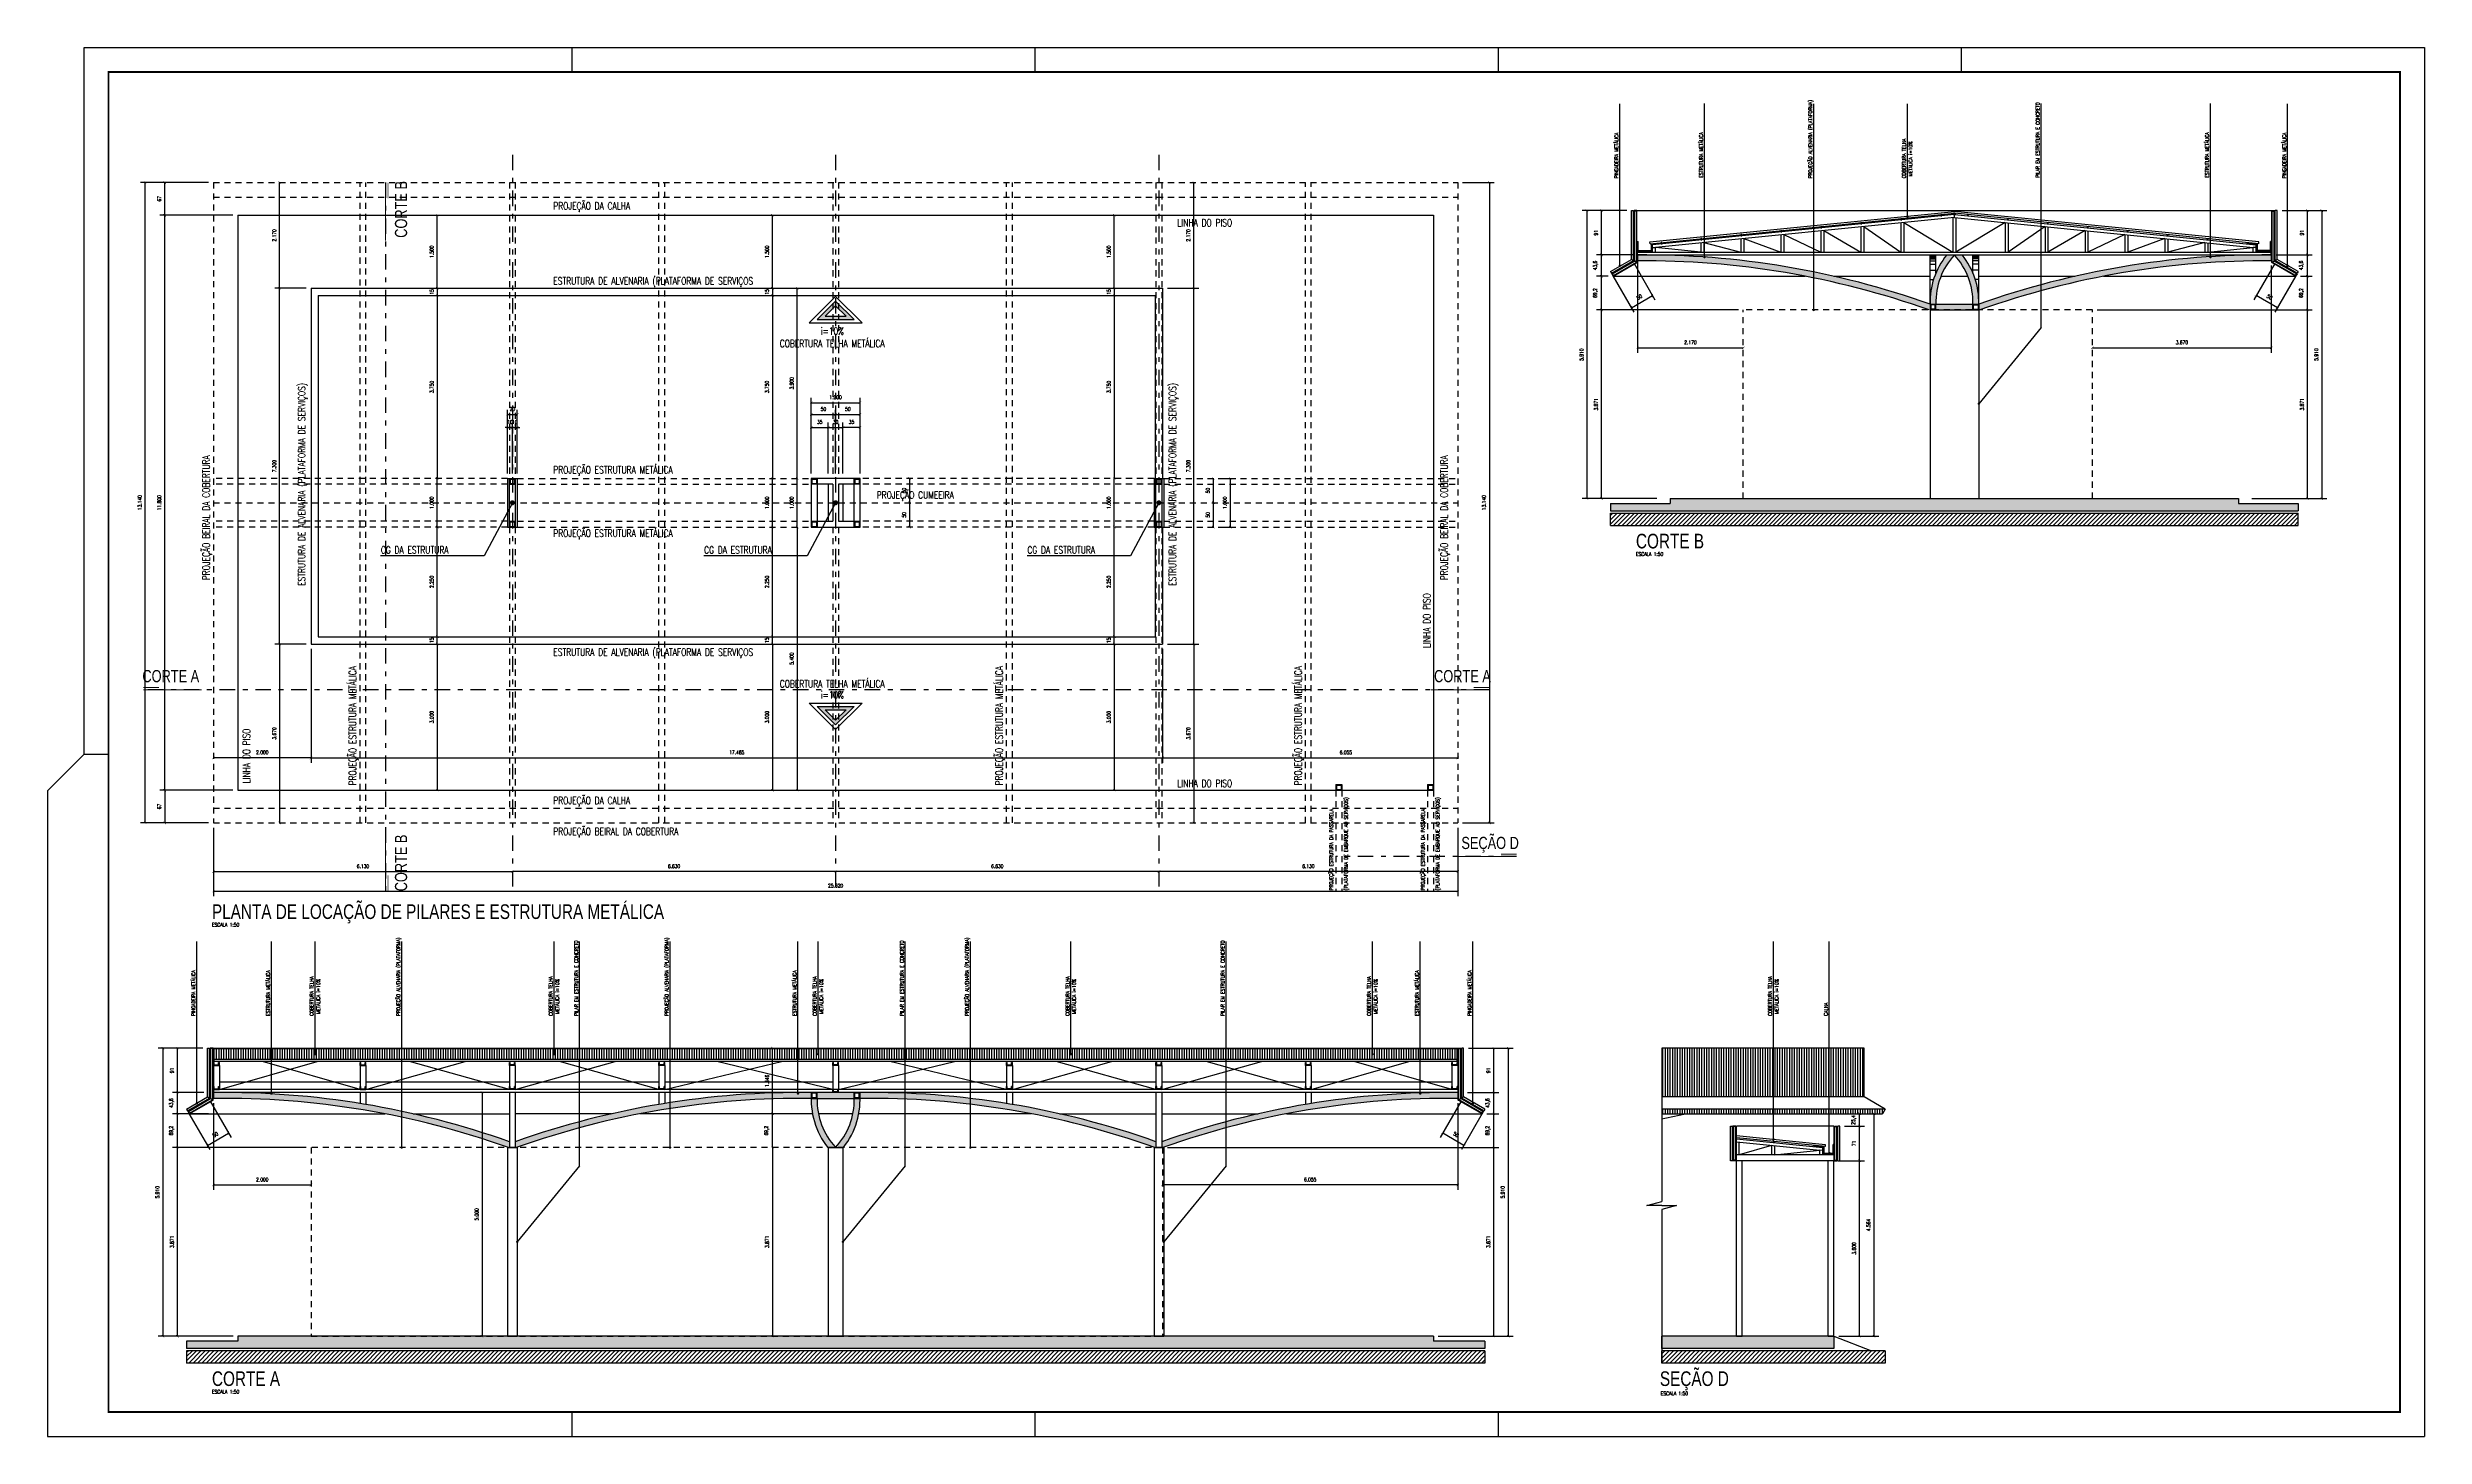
# Model space of a CAD drawing. Extents: x 231.8 to 328.5, y 64.7 to 125.7.
# Drawn here: x 279.75 to 328.5, y 97.18 to 125.68 of the extents above; entities that cross this region are included whole.
import ezdxf

# ---------------------------------------------------------------- set-up
doc = ezdxf.new("R2010")
doc.units = 0
doc.header["$LTSCALE"] = 0.1
doc.header["$MEASUREMENT"] = 0
doc.header["$PDMODE"] = 3
for name, pattern in [('CENTERX2', [4, 2.5, -0.5, 0.5, -0.5]), ('DASHDOT2', [12.7, 6.35, -3.175, 0, -3.175]), ('DASHED2', [0.375, 0.25, -0.125])]:
    doc.linetypes.add(name, pattern=pattern)
doc.layers.get('0').update_dxf_attribs({"linetype": 'CONTINUOUS'})
doc.layers.get('DEFPOINTS').update_dxf_attribs({"linetype": 'CONTINUOUS'})
for name, color, linetype in [('ATERRO', 250, 'CONTINUOUS'), ('CALHA', 1, 'CONTINUOUS'), ('COBERTURA', 1, 'CONTINUOUS'), ('CONTRAPISO', 64, 'CONTINUOUS'), ('CONTRAPISO1', 7, 'CONTINUOUS'), ('CORTES', 3, 'CENTERX2'), ('COTAS', 1, 'CONTINUOUS'), ('EIXO', 1, 'DASHDOT2'), ('ESTRUTURA_METÁLICA', 250, 'CONTINUOUS'), ('INDIC', 1, 'CONTINUOUS'), ('LINHA_DE_CORTE', 3, 'DASHDOT2'), ('PISO', 250, 'CONTINUOUS'), ('PRANCHA', 15, 'CONTINUOUS'), ('PROJEÇÃO', 7, 'DASHED2'), ('TEXTO_AMBIENTE', 250, 'CONTINUOUS'), ('TEXTO_PISO_ÁREA', 1, 'CONTINUOUS'), ('VISTA_CORTE', 2, 'CONTINUOUS')]:
    doc.layers.add(name, color=color, linetype=linetype)
doc.styles.add('STYLE1', font='romans.shx', dxfattribs={"width": 0.75, "height": 0.075})
doc.styles.add('STYLE3', font='arial.ttf', dxfattribs={"width": 0.75, "height": 0.2})
doc.dimstyles.get("Standard").update_dxf_attribs({"dimtxt": 0.18, "dimasz": 0.18, "dimexe": 0.18, "dimexo": 0.0625, "dimgap": 0.09, "dimtad": 0, "dimtih": 1, "dimtoh": 1, "dimdec": 4, "dimzin": 0, "dimdsep": 46, "dimtxsty": 'Standard', "dimcen": 0.09, "dimadec": 0, "dimazin": 0, "dimtfac": 1, "dimtdec": 4, "dimtofl": 0, "dimtmove": 0, "dimatfit": 3, "dimfxl": 1, "dimtolj": 1, "dimtzin": 0, "dimarcsym": 0})

# ---------------------------------------------------------------- blocks, each defined once
blk = doc.blocks.new('_ARCHTICK')
at = {"color": 0, "linetype": 'ByBlock', "const_width": 0.15}
blk.add_lwpolyline([(-0.5, -0.5), (0.5, 0.5)], dxfattribs=at)
blk = doc.blocks.new('*D106')
at = {"color": 1, "linetype": 'ByBlock'}
for p, q in [((287.159, 110.436), (285.659, 110.436)), ((285.759, 110.436), (285.759, 109.766)), ((286.659, 109.766), (285.659, 109.766))]:
    blk.add_line(p, q, dxfattribs=at)
at = {"layer": 'DEFPOINTS', "color": 0, "linetype": 'ByBlock'}
for p in [(287.259, 110.436), (285.759, 109.766), (286.759, 109.766)]:
    blk.add_point(p, dxfattribs=at)
at = {"color": 1, "linetype": 'ByBlock', "xscale": 0.05, "yscale": 0.05, "zscale": 0.05}
for p, rotation in [((285.759, 110.436), 90), ((285.759, 109.766), 270)]:
    blk.add_blockref('_ARCHTICK', p, dxfattribs=dict(at, rotation=rotation))
at = {"color": 60, "linetype": 'ByBlock', "insert": (285.647, 110.101), "char_height": 0.075, "attachment_point": 5, "rotation": 90, "style": 'STYLE1'}
blk.add_mtext('\\A1;67', dxfattribs=at)
blk = doc.blocks.new('*D107')
at = {"color": 1, "linetype": 'ByBlock'}
for p, q in [((287.159, 122.236), (285.659, 122.236)), ((285.759, 110.436), (285.759, 122.236)), ((287.159, 110.436), (285.659, 110.436))]:
    blk.add_line(p, q, dxfattribs=at)
at = {"layer": 'DEFPOINTS', "color": 0, "linetype": 'ByBlock'}
for p in [(285.759, 122.236), (287.259, 122.236), (287.259, 110.436)]:
    blk.add_point(p, dxfattribs=at)
at = {"color": 1, "linetype": 'ByBlock', "xscale": 0.05, "yscale": 0.05, "zscale": 0.05}
for p, rotation in [((285.759, 122.236), 90), ((285.759, 110.436), 270)]:
    blk.add_blockref('_ARCHTICK', p, dxfattribs=dict(at, rotation=rotation))
at = {"color": 60, "linetype": 'ByBlock', "insert": (285.647, 116.336), "char_height": 0.075, "attachment_point": 5, "rotation": 90, "style": 'STYLE1'}
blk.add_mtext('\\A1;11.800', dxfattribs=at)
blk = doc.blocks.new('*D108')
at = {"color": 1, "linetype": 'ByBlock'}
for p, q in [((286.659, 122.906), (285.659, 122.906)), ((285.759, 122.236), (285.759, 122.906)), ((287.159, 122.236), (285.659, 122.236))]:
    blk.add_line(p, q, dxfattribs=at)
at = {"layer": 'DEFPOINTS', "color": 0, "linetype": 'ByBlock'}
for p in [(285.759, 122.906), (286.759, 122.906), (287.259, 122.236)]:
    blk.add_point(p, dxfattribs=at)
at = {"color": 1, "linetype": 'ByBlock', "xscale": 0.05, "yscale": 0.05, "zscale": 0.05}
for p, rotation in [((285.759, 122.906), 90), ((285.759, 122.236), 270)]:
    blk.add_blockref('_ARCHTICK', p, dxfattribs=dict(at, rotation=rotation))
at = {"color": 60, "linetype": 'ByBlock', "insert": (285.647, 122.571), "char_height": 0.075, "attachment_point": 5, "rotation": 90, "style": 'STYLE1'}
blk.add_mtext('\\A1;67', dxfattribs=at)
blk = doc.blocks.new('*D109')
at = {"color": 1, "linetype": 'ByBlock'}
for p, q in [((286.659, 122.906), (285.259, 122.906)), ((285.359, 109.766), (285.359, 122.906)), ((286.659, 109.766), (285.259, 109.766))]:
    blk.add_line(p, q, dxfattribs=at)
at = {"layer": 'DEFPOINTS', "color": 0, "linetype": 'ByBlock'}
for p in [(285.359, 122.906), (286.759, 122.906), (286.759, 109.766)]:
    blk.add_point(p, dxfattribs=at)
at = {"color": 1, "linetype": 'ByBlock', "xscale": 0.05, "yscale": 0.05, "zscale": 0.05}
for p, rotation in [((285.359, 122.906), 90), ((285.359, 109.766), 270)]:
    blk.add_blockref('_ARCHTICK', p, dxfattribs=dict(at, rotation=rotation))
at = {"color": 60, "linetype": 'ByBlock', "insert": (285.247, 116.336), "char_height": 0.075, "attachment_point": 5, "rotation": 90, "style": 'STYLE1'}
blk.add_mtext('\\A1;13.140', dxfattribs=at)
blk = doc.blocks.new('*D110')
at = {"color": 1, "linetype": 'ByBlock'}
blk.add_line((291.347, 113.436), (291.347, 110.436), dxfattribs=at)
at = {"layer": 'DEFPOINTS', "color": 0, "linetype": 'ByBlock'}
for p in [(291.347, 113.436), (291.347, 110.436), (291.347, 110.436)]:
    blk.add_point(p, dxfattribs=at)
at = {"color": 1, "linetype": 'ByBlock', "xscale": 0.05, "yscale": 0.05, "zscale": 0.05}
for p, rotation in [((291.347, 113.436), 90), ((291.347, 110.436), 270)]:
    blk.add_blockref('_ARCHTICK', p, dxfattribs=dict(at, rotation=rotation))
at = {"color": 60, "linetype": 'ByBlock', "insert": (291.235, 111.936), "char_height": 0.075, "attachment_point": 5, "rotation": 90, "style": 'STYLE1'}
blk.add_mtext('\\A1;3.000', dxfattribs=at)
blk = doc.blocks.new('*D111')
at = {"color": 1, "linetype": 'ByBlock'}
blk.add_line((291.347, 113.436), (291.347, 113.586), dxfattribs=at)
at = {"layer": 'DEFPOINTS', "color": 0, "linetype": 'ByBlock'}
for p in [(291.347, 113.586), (291.347, 113.586), (291.347, 113.436)]:
    blk.add_point(p, dxfattribs=at)
at = {"color": 1, "linetype": 'ByBlock', "xscale": 0.05, "yscale": 0.05, "zscale": 0.05}
for p, rotation in [((291.347, 113.586), 90), ((291.347, 113.436), 270)]:
    blk.add_blockref('_ARCHTICK', p, dxfattribs=dict(at, rotation=rotation))
at = {"color": 60, "linetype": 'ByBlock', "insert": (291.235, 113.511), "char_height": 0.075, "attachment_point": 5, "rotation": 90, "style": 'STYLE1'}
blk.add_mtext('\\A1;15', dxfattribs=at)
blk = doc.blocks.new('*D112')
at = {"color": 1, "linetype": 'ByBlock'}
blk.add_line((291.347, 113.586), (291.347, 115.836), dxfattribs=at)
at = {"layer": 'DEFPOINTS', "color": 0, "linetype": 'ByBlock'}
for p in [(291.347, 115.836), (291.347, 115.836), (291.347, 113.586)]:
    blk.add_point(p, dxfattribs=at)
at = {"color": 1, "linetype": 'ByBlock', "xscale": 0.05, "yscale": 0.05, "zscale": 0.05}
for p, rotation in [((291.347, 115.836), 90), ((291.347, 113.586), 270)]:
    blk.add_blockref('_ARCHTICK', p, dxfattribs=dict(at, rotation=rotation))
at = {"color": 60, "linetype": 'ByBlock', "insert": (291.235, 114.711), "char_height": 0.075, "attachment_point": 5, "rotation": 90, "style": 'STYLE1'}
blk.add_mtext('\\A1;2.250', dxfattribs=at)
blk = doc.blocks.new('*D113')
at = {"color": 1, "linetype": 'ByBlock'}
blk.add_line((291.347, 115.836), (291.347, 116.836), dxfattribs=at)
at = {"layer": 'DEFPOINTS', "color": 0, "linetype": 'ByBlock'}
for p in [(291.347, 116.836), (291.347, 116.836), (291.347, 115.836)]:
    blk.add_point(p, dxfattribs=at)
at = {"color": 1, "linetype": 'ByBlock', "xscale": 0.05, "yscale": 0.05, "zscale": 0.05}
for p, rotation in [((291.347, 116.836), 90), ((291.347, 115.836), 270)]:
    blk.add_blockref('_ARCHTICK', p, dxfattribs=dict(at, rotation=rotation))
at = {"color": 60, "linetype": 'ByBlock', "insert": (291.235, 116.336), "char_height": 0.075, "attachment_point": 5, "rotation": 90, "style": 'STYLE1'}
blk.add_mtext('\\A1;1.000', dxfattribs=at)
blk = doc.blocks.new('*D114')
at = {"color": 1, "linetype": 'ByBlock'}
blk.add_line((291.347, 120.736), (291.347, 122.236), dxfattribs=at)
at = {"layer": 'DEFPOINTS', "color": 0, "linetype": 'ByBlock'}
for p in [(291.347, 122.236), (291.347, 122.236), (291.347, 120.736)]:
    blk.add_point(p, dxfattribs=at)
at = {"color": 1, "linetype": 'ByBlock', "xscale": 0.05, "yscale": 0.05, "zscale": 0.05}
for p, rotation in [((291.347, 122.236), 90), ((291.347, 120.736), 270)]:
    blk.add_blockref('_ARCHTICK', p, dxfattribs=dict(at, rotation=rotation))
at = {"color": 60, "linetype": 'ByBlock', "insert": (291.235, 121.486), "char_height": 0.075, "attachment_point": 5, "rotation": 90, "style": 'STYLE1'}
blk.add_mtext('\\A1;1.500', dxfattribs=at)
blk = doc.blocks.new('*D115')
at = {"color": 1, "linetype": 'ByBlock'}
blk.add_line((291.347, 119.236), (291.347, 119.086), dxfattribs=at)
at = {"layer": 'DEFPOINTS', "color": 0, "linetype": 'ByBlock'}
for p in [(291.347, 119.236), (291.347, 119.086), (291.347, 119.086)]:
    blk.add_point(p, dxfattribs=at)
at = {"color": 1, "linetype": 'ByBlock', "xscale": 0.05, "yscale": 0.05, "zscale": 0.05}
for p, rotation in [((291.347, 119.236), 90), ((291.347, 119.086), 270)]:
    blk.add_blockref('_ARCHTICK', p, dxfattribs=dict(at, rotation=rotation))
at = {"color": 60, "linetype": 'ByBlock', "insert": (291.235, 119.161), "char_height": 0.075, "attachment_point": 5, "rotation": 90, "style": 'STYLE1'}
blk.add_mtext('\\A1;15', dxfattribs=at)
blk = doc.blocks.new('*D116')
at = {"color": 1, "linetype": 'ByBlock'}
blk.add_line((291.347, 120.586), (291.347, 116.836), dxfattribs=at)
at = {"layer": 'DEFPOINTS', "color": 0, "linetype": 'ByBlock'}
for p in [(291.347, 120.586), (291.347, 116.836), (291.347, 116.836)]:
    blk.add_point(p, dxfattribs=at)
at = {"color": 1, "linetype": 'ByBlock', "xscale": 0.05, "yscale": 0.05, "zscale": 0.05}
for p, rotation in [((291.347, 120.586), 90), ((291.347, 116.836), 270)]:
    blk.add_blockref('_ARCHTICK', p, dxfattribs=dict(at, rotation=rotation))
at = {"color": 60, "linetype": 'ByBlock', "insert": (291.235, 118.711), "char_height": 0.075, "attachment_point": 5, "rotation": 90, "style": 'STYLE1'}
blk.add_mtext('\\A1;3.750', dxfattribs=at)
blk = doc.blocks.new('*D119')
at = {"color": 1, "linetype": 'ByBlock'}
blk.add_line((291.347, 113.586), (291.347, 115.836), dxfattribs=at)
at = {"layer": 'DEFPOINTS', "color": 0, "linetype": 'ByBlock'}
for p in [(291.347, 115.836), (291.347, 115.836), (291.347, 113.586)]:
    blk.add_point(p, dxfattribs=at)
at = {"color": 1, "linetype": 'ByBlock', "xscale": 0.05, "yscale": 0.05, "zscale": 0.05}
for p, rotation in [((291.347, 115.836), 90), ((291.347, 113.586), 270)]:
    blk.add_blockref('_ARCHTICK', p, dxfattribs=dict(at, rotation=rotation))
at = {"color": 60, "linetype": 'ByBlock', "insert": (291.235, 114.711), "char_height": 0.075, "attachment_point": 5, "rotation": 90, "style": 'STYLE1'}
blk.add_mtext('\\A1;2.250', dxfattribs=at)
blk = doc.blocks.new('*D118')
at = {"color": 1, "linetype": 'ByBlock'}
blk.add_line((291.347, 113.436), (291.347, 113.586), dxfattribs=at)
at = {"layer": 'DEFPOINTS', "color": 0, "linetype": 'ByBlock'}
for p in [(291.347, 113.586), (291.347, 113.586), (291.347, 113.436)]:
    blk.add_point(p, dxfattribs=at)
at = {"color": 1, "linetype": 'ByBlock', "xscale": 0.05, "yscale": 0.05, "zscale": 0.05}
for p, rotation in [((291.347, 113.586), 90), ((291.347, 113.436), 270)]:
    blk.add_blockref('_ARCHTICK', p, dxfattribs=dict(at, rotation=rotation))
at = {"color": 60, "linetype": 'ByBlock', "insert": (291.235, 113.511), "char_height": 0.075, "attachment_point": 5, "rotation": 90, "style": 'STYLE1'}
blk.add_mtext('\\A1;15', dxfattribs=at)
blk = doc.blocks.new('*D117')
at = {"color": 1, "linetype": 'ByBlock'}
blk.add_line((291.347, 113.436), (291.347, 110.436), dxfattribs=at)
at = {"layer": 'DEFPOINTS', "color": 0, "linetype": 'ByBlock'}
for p in [(291.347, 113.436), (291.347, 110.436), (291.347, 110.436)]:
    blk.add_point(p, dxfattribs=at)
at = {"color": 1, "linetype": 'ByBlock', "xscale": 0.05, "yscale": 0.05, "zscale": 0.05}
for p, rotation in [((291.347, 113.436), 90), ((291.347, 110.436), 270)]:
    blk.add_blockref('_ARCHTICK', p, dxfattribs=dict(at, rotation=rotation))
at = {"color": 60, "linetype": 'ByBlock', "insert": (291.235, 111.936), "char_height": 0.075, "attachment_point": 5, "rotation": 90, "style": 'STYLE1'}
blk.add_mtext('\\A1;3.000', dxfattribs=at)
blk = doc.blocks.new('*D123')
at = {"color": 1, "linetype": 'ByBlock'}
blk.add_line((291.347, 120.586), (291.347, 116.836), dxfattribs=at)
at = {"layer": 'DEFPOINTS', "color": 0, "linetype": 'ByBlock'}
for p in [(291.347, 120.586), (291.347, 116.836), (291.347, 116.836)]:
    blk.add_point(p, dxfattribs=at)
at = {"color": 1, "linetype": 'ByBlock', "xscale": 0.05, "yscale": 0.05, "zscale": 0.05}
for p, rotation in [((291.347, 120.586), 90), ((291.347, 116.836), 270)]:
    blk.add_blockref('_ARCHTICK', p, dxfattribs=dict(at, rotation=rotation))
at = {"color": 60, "linetype": 'ByBlock', "insert": (291.235, 118.711), "char_height": 0.075, "attachment_point": 5, "rotation": 90, "style": 'STYLE1'}
blk.add_mtext('\\A1;3.750', dxfattribs=at)
blk = doc.blocks.new('*D120')
at = {"color": 1, "linetype": 'ByBlock'}
blk.add_line((291.347, 115.836), (291.347, 116.836), dxfattribs=at)
at = {"layer": 'DEFPOINTS', "color": 0, "linetype": 'ByBlock'}
for p in [(291.347, 116.836), (291.347, 116.836), (291.347, 115.836)]:
    blk.add_point(p, dxfattribs=at)
at = {"color": 1, "linetype": 'ByBlock', "xscale": 0.05, "yscale": 0.05, "zscale": 0.05}
for p, rotation in [((291.347, 116.836), 90), ((291.347, 115.836), 270)]:
    blk.add_blockref('_ARCHTICK', p, dxfattribs=dict(at, rotation=rotation))
at = {"color": 60, "linetype": 'ByBlock', "insert": (291.235, 116.336), "char_height": 0.075, "attachment_point": 5, "rotation": 90, "style": 'STYLE1'}
blk.add_mtext('\\A1;1.000', dxfattribs=at)
blk = doc.blocks.new('*D122')
at = {"color": 1, "linetype": 'ByBlock'}
blk.add_line((291.347, 120.736), (291.347, 120.586), dxfattribs=at)
at = {"layer": 'DEFPOINTS', "color": 0, "linetype": 'ByBlock'}
for p in [(291.347, 120.736), (291.347, 120.586), (291.347, 120.586)]:
    blk.add_point(p, dxfattribs=at)
at = {"color": 1, "linetype": 'ByBlock', "xscale": 0.05, "yscale": 0.05, "zscale": 0.05}
for p, rotation in [((291.347, 120.736), 90), ((291.347, 120.586), 270)]:
    blk.add_blockref('_ARCHTICK', p, dxfattribs=dict(at, rotation=rotation))
at = {"color": 60, "linetype": 'ByBlock', "insert": (291.235, 120.661), "char_height": 0.075, "attachment_point": 5, "rotation": 90, "style": 'STYLE1'}
blk.add_mtext('\\A1;15', dxfattribs=at)
blk = doc.blocks.new('*D121')
at = {"color": 1, "linetype": 'ByBlock'}
blk.add_line((291.347, 120.736), (291.347, 122.236), dxfattribs=at)
at = {"layer": 'DEFPOINTS', "color": 0, "linetype": 'ByBlock'}
for p in [(291.347, 122.236), (291.347, 122.236), (291.347, 120.736)]:
    blk.add_point(p, dxfattribs=at)
at = {"color": 1, "linetype": 'ByBlock', "xscale": 0.05, "yscale": 0.05, "zscale": 0.05}
for p, rotation in [((291.347, 122.236), 90), ((291.347, 120.736), 270)]:
    blk.add_blockref('_ARCHTICK', p, dxfattribs=dict(at, rotation=rotation))
at = {"color": 60, "linetype": 'ByBlock', "insert": (291.235, 121.486), "char_height": 0.075, "attachment_point": 5, "rotation": 90, "style": 'STYLE1'}
blk.add_mtext('\\A1;1.500', dxfattribs=at)
blk = doc.blocks.new('*D124')
at = {"color": 1, "linetype": 'ByBlock'}
blk.add_line((298.221, 113.586), (298.221, 115.836), dxfattribs=at)
at = {"layer": 'DEFPOINTS', "color": 0, "linetype": 'ByBlock'}
for p in [(298.221, 115.836), (298.221, 115.836), (298.221, 113.586)]:
    blk.add_point(p, dxfattribs=at)
at = {"color": 1, "linetype": 'ByBlock', "xscale": 0.05, "yscale": 0.05, "zscale": 0.05}
for p, rotation in [((298.221, 115.836), 90), ((298.221, 113.586), 270)]:
    blk.add_blockref('_ARCHTICK', p, dxfattribs=dict(at, rotation=rotation))
at = {"color": 60, "linetype": 'ByBlock', "insert": (298.109, 114.711), "char_height": 0.075, "attachment_point": 5, "rotation": 90, "style": 'STYLE1'}
blk.add_mtext('\\A1;2.250', dxfattribs=at)
blk = doc.blocks.new('*D126')
at = {"color": 1, "linetype": 'ByBlock'}
blk.add_line((298.221, 113.436), (298.221, 110.436), dxfattribs=at)
at = {"layer": 'DEFPOINTS', "color": 0, "linetype": 'ByBlock'}
for p in [(298.221, 113.436), (298.221, 110.436), (298.221, 110.436)]:
    blk.add_point(p, dxfattribs=at)
at = {"color": 1, "linetype": 'ByBlock', "xscale": 0.05, "yscale": 0.05, "zscale": 0.05}
for p, rotation in [((298.221, 113.436), 90), ((298.221, 110.436), 270)]:
    blk.add_blockref('_ARCHTICK', p, dxfattribs=dict(at, rotation=rotation))
at = {"color": 60, "linetype": 'ByBlock', "insert": (298.109, 111.936), "char_height": 0.075, "attachment_point": 5, "rotation": 90, "style": 'STYLE1'}
blk.add_mtext('\\A1;3.000', dxfattribs=at)
blk = doc.blocks.new('*D125')
at = {"color": 1, "linetype": 'ByBlock'}
blk.add_line((298.221, 113.436), (298.221, 113.586), dxfattribs=at)
at = {"layer": 'DEFPOINTS', "color": 0, "linetype": 'ByBlock'}
for p in [(298.221, 113.586), (298.221, 113.586), (298.221, 113.436)]:
    blk.add_point(p, dxfattribs=at)
at = {"color": 1, "linetype": 'ByBlock', "xscale": 0.05, "yscale": 0.05, "zscale": 0.05}
for p, rotation in [((298.221, 113.586), 90), ((298.221, 113.436), 270)]:
    blk.add_blockref('_ARCHTICK', p, dxfattribs=dict(at, rotation=rotation))
at = {"color": 60, "linetype": 'ByBlock', "insert": (298.109, 113.511), "char_height": 0.075, "attachment_point": 5, "rotation": 90, "style": 'STYLE1'}
blk.add_mtext('\\A1;15', dxfattribs=at)
blk = doc.blocks.new('*D127')
at = {"color": 1, "linetype": 'ByBlock'}
blk.add_line((298.221, 120.586), (298.221, 116.836), dxfattribs=at)
at = {"layer": 'DEFPOINTS', "color": 0, "linetype": 'ByBlock'}
for p in [(298.221, 120.586), (298.221, 116.836), (298.221, 116.836)]:
    blk.add_point(p, dxfattribs=at)
at = {"color": 1, "linetype": 'ByBlock', "xscale": 0.05, "yscale": 0.05, "zscale": 0.05}
for p, rotation in [((298.221, 120.586), 90), ((298.221, 116.836), 270)]:
    blk.add_blockref('_ARCHTICK', p, dxfattribs=dict(at, rotation=rotation))
at = {"color": 60, "linetype": 'ByBlock', "insert": (298.109, 118.711), "char_height": 0.075, "attachment_point": 5, "rotation": 90, "style": 'STYLE1'}
blk.add_mtext('\\A1;3.750', dxfattribs=at)
blk = doc.blocks.new('*D128')
at = {"color": 1, "linetype": 'ByBlock'}
blk.add_line((298.221, 115.836), (298.221, 116.836), dxfattribs=at)
at = {"layer": 'DEFPOINTS', "color": 0, "linetype": 'ByBlock'}
for p in [(298.221, 116.836), (298.221, 116.836), (298.221, 115.836)]:
    blk.add_point(p, dxfattribs=at)
at = {"color": 1, "linetype": 'ByBlock', "xscale": 0.05, "yscale": 0.05, "zscale": 0.05}
for p, rotation in [((298.221, 116.836), 90), ((298.221, 115.836), 270)]:
    blk.add_blockref('_ARCHTICK', p, dxfattribs=dict(at, rotation=rotation))
at = {"color": 60, "linetype": 'ByBlock', "insert": (298.109, 116.336), "char_height": 0.075, "attachment_point": 5, "rotation": 90, "style": 'STYLE1'}
blk.add_mtext('\\A1;1.000', dxfattribs=at)
blk = doc.blocks.new('*D130')
at = {"color": 1, "linetype": 'ByBlock'}
blk.add_line((298.221, 120.736), (298.221, 122.236), dxfattribs=at)
at = {"layer": 'DEFPOINTS', "color": 0, "linetype": 'ByBlock'}
for p in [(298.221, 122.236), (298.221, 122.236), (298.221, 120.736)]:
    blk.add_point(p, dxfattribs=at)
at = {"color": 1, "linetype": 'ByBlock', "xscale": 0.05, "yscale": 0.05, "zscale": 0.05}
for p, rotation in [((298.221, 122.236), 90), ((298.221, 120.736), 270)]:
    blk.add_blockref('_ARCHTICK', p, dxfattribs=dict(at, rotation=rotation))
at = {"color": 60, "linetype": 'ByBlock', "insert": (298.109, 121.486), "char_height": 0.075, "attachment_point": 5, "rotation": 90, "style": 'STYLE1'}
blk.add_mtext('\\A1;1.500', dxfattribs=at)
blk = doc.blocks.new('*D129')
at = {"color": 1, "linetype": 'ByBlock'}
blk.add_line((298.221, 120.736), (298.221, 120.586), dxfattribs=at)
at = {"layer": 'DEFPOINTS', "color": 0, "linetype": 'ByBlock'}
for p in [(298.221, 120.736), (298.221, 120.586), (298.221, 120.586)]:
    blk.add_point(p, dxfattribs=at)
at = {"color": 1, "linetype": 'ByBlock', "xscale": 0.05, "yscale": 0.05, "zscale": 0.05}
for p, rotation in [((298.221, 120.736), 90), ((298.221, 120.586), 270)]:
    blk.add_blockref('_ARCHTICK', p, dxfattribs=dict(at, rotation=rotation))
at = {"color": 60, "linetype": 'ByBlock', "insert": (298.109, 120.661), "char_height": 0.075, "attachment_point": 5, "rotation": 90, "style": 'STYLE1'}
blk.add_mtext('\\A1;15', dxfattribs=at)
blk = doc.blocks.new('*D131')
at = {"color": 1, "linetype": 'ByBlock'}
for p, q in [((312.379, 122.906), (313.027, 122.906)), ((312.927, 122.906), (312.927, 109.766)), ((312.379, 109.766), (313.027, 109.766))]:
    blk.add_line(p, q, dxfattribs=at)
at = {"layer": 'DEFPOINTS', "color": 0, "linetype": 'ByBlock'}
for p in [(312.279, 122.906), (312.279, 109.766), (312.927, 109.766)]:
    blk.add_point(p, dxfattribs=at)
at = {"color": 1, "linetype": 'ByBlock', "xscale": 0.05, "yscale": 0.05, "zscale": 0.05}
for p, rotation in [((312.927, 122.906), 90), ((312.927, 109.766), 270)]:
    blk.add_blockref('_ARCHTICK', p, dxfattribs=dict(at, rotation=rotation))
at = {"color": 60, "linetype": 'ByBlock', "insert": (312.814, 116.336), "char_height": 0.075, "attachment_point": 5, "rotation": 90, "style": 'STYLE1'}
blk.add_mtext('\\A1;13.140', dxfattribs=at)
blk = doc.blocks.new('*D132')
at = {"color": 1, "linetype": 'ByBlock'}
for p, q in [((286.245, 109.666), (286.245, 108.666)), ((286.245, 108.766), (292.375, 108.766)), ((292.375, 108.756), (292.375, 108.666))]:
    blk.add_line(p, q, dxfattribs=at)
at = {"layer": 'DEFPOINTS', "color": 0, "linetype": 'ByBlock'}
for p in [(286.245, 109.766), (292.375, 108.856), (292.375, 108.766)]:
    blk.add_point(p, dxfattribs=at)
at = {"color": 1, "linetype": 'ByBlock', "xscale": 0.05, "yscale": 0.05, "zscale": 0.05, "rotation": 180}
blk.add_blockref('_ARCHTICK', (286.245, 108.766), dxfattribs=at)
at = {"color": 1, "linetype": 'ByBlock', "xscale": 0.05, "yscale": 0.05, "zscale": 0.05}
blk.add_blockref('_ARCHTICK', (292.375, 108.766), dxfattribs=at)
at = {"color": 60, "linetype": 'ByBlock', "insert": (289.31, 108.878), "char_height": 0.075, "attachment_point": 5, "style": 'STYLE1'}
blk.add_mtext('\\A1;6.130', dxfattribs=at)
blk = doc.blocks.new('*D133')
at = {"color": 1, "linetype": 'ByBlock'}
for p, q in [((299.005, 108.766), (292.375, 108.766)), ((292.375, 108.756), (292.375, 108.666)), ((299.005, 108.756), (299.005, 108.666))]:
    blk.add_line(p, q, dxfattribs=at)
at = {"layer": 'DEFPOINTS', "color": 0, "linetype": 'ByBlock'}
for p in [(292.375, 108.856), (292.375, 108.766), (299.005, 108.856)]:
    blk.add_point(p, dxfattribs=at)
at = {"color": 1, "linetype": 'ByBlock', "xscale": 0.05, "yscale": 0.05, "zscale": 0.05, "rotation": 180}
blk.add_blockref('_ARCHTICK', (292.375, 108.766), dxfattribs=at)
at = {"color": 1, "linetype": 'ByBlock', "xscale": 0.05, "yscale": 0.05, "zscale": 0.05}
blk.add_blockref('_ARCHTICK', (299.005, 108.766), dxfattribs=at)
at = {"color": 60, "linetype": 'ByBlock', "insert": (295.69, 108.878), "char_height": 0.075, "attachment_point": 5, "style": 'STYLE1'}
blk.add_mtext('\\A1;6.630', dxfattribs=at)
blk = doc.blocks.new('*D134')
at = {"color": 1, "linetype": 'ByBlock'}
for p, q in [((305.635, 108.766), (299.005, 108.766)), ((299.005, 108.756), (299.005, 108.666)), ((305.635, 108.756), (305.635, 108.666))]:
    blk.add_line(p, q, dxfattribs=at)
at = {"layer": 'DEFPOINTS', "color": 0, "linetype": 'ByBlock'}
for p in [(299.005, 108.856), (299.005, 108.766), (305.635, 108.856)]:
    blk.add_point(p, dxfattribs=at)
at = {"color": 1, "linetype": 'ByBlock', "xscale": 0.05, "yscale": 0.05, "zscale": 0.05, "rotation": 180}
blk.add_blockref('_ARCHTICK', (299.005, 108.766), dxfattribs=at)
at = {"color": 1, "linetype": 'ByBlock', "xscale": 0.05, "yscale": 0.05, "zscale": 0.05}
blk.add_blockref('_ARCHTICK', (305.635, 108.766), dxfattribs=at)
at = {"color": 60, "linetype": 'ByBlock', "insert": (302.32, 108.878), "char_height": 0.075, "attachment_point": 5, "style": 'STYLE1'}
blk.add_mtext('\\A1;6.630', dxfattribs=at)
blk = doc.blocks.new('*D135')
at = {"color": 1, "linetype": 'ByBlock'}
for p, q in [((311.765, 109.666), (311.765, 108.666)), ((311.765, 108.766), (305.635, 108.766)), ((305.635, 108.756), (305.635, 108.666))]:
    blk.add_line(p, q, dxfattribs=at)
at = {"layer": 'DEFPOINTS', "color": 0, "linetype": 'ByBlock'}
for p in [(311.765, 109.766), (305.635, 108.856), (305.635, 108.766)]:
    blk.add_point(p, dxfattribs=at)
at = {"color": 1, "linetype": 'ByBlock', "xscale": 0.05, "yscale": 0.05, "zscale": 0.05, "rotation": 180}
blk.add_blockref('_ARCHTICK', (305.635, 108.766), dxfattribs=at)
at = {"color": 1, "linetype": 'ByBlock', "xscale": 0.05, "yscale": 0.05, "zscale": 0.05}
blk.add_blockref('_ARCHTICK', (311.765, 108.766), dxfattribs=at)
at = {"color": 60, "linetype": 'ByBlock', "insert": (308.7, 108.878), "char_height": 0.075, "attachment_point": 5, "style": 'STYLE1'}
blk.add_mtext('\\A1;6.130', dxfattribs=at)
blk = doc.blocks.new('*D136')
at = {"color": 1, "linetype": 'ByBlock'}
for p, q in [((286.245, 109.666), (286.245, 108.266)), ((311.765, 109.666), (311.765, 108.266)), ((286.245, 108.366), (311.765, 108.366))]:
    blk.add_line(p, q, dxfattribs=at)
at = {"layer": 'DEFPOINTS', "color": 0, "linetype": 'ByBlock'}
for p in [(286.245, 109.766), (311.765, 109.766), (311.765, 108.366)]:
    blk.add_point(p, dxfattribs=at)
at = {"color": 1, "linetype": 'ByBlock', "xscale": 0.05, "yscale": 0.05, "zscale": 0.05, "rotation": 180}
blk.add_blockref('_ARCHTICK', (286.245, 108.366), dxfattribs=at)
at = {"color": 1, "linetype": 'ByBlock', "xscale": 0.05, "yscale": 0.05, "zscale": 0.05}
blk.add_blockref('_ARCHTICK', (311.765, 108.366), dxfattribs=at)
at = {"color": 60, "linetype": 'ByBlock', "insert": (299.005, 108.478), "char_height": 0.075, "attachment_point": 5, "style": 'STYLE1'}
blk.add_mtext('\\A1;25.520', dxfattribs=at)
blk = doc.blocks.new('*D137')
at = {"color": 1, "linetype": 'ByBlock'}
blk.add_line((290.833, 115.836), (290.833, 116.836), dxfattribs=at)
at = {"layer": 'DEFPOINTS', "color": 0, "linetype": 'ByBlock'}
for p in [(290.833, 116.836), (290.833, 116.836), (290.833, 115.836)]:
    blk.add_point(p, dxfattribs=at)
at = {"color": 1, "linetype": 'ByBlock', "xscale": 0.05, "yscale": 0.05, "zscale": 0.05}
for p, rotation in [((290.833, 116.836), 90), ((290.833, 115.836), 270)]:
    blk.add_blockref('_ARCHTICK', p, dxfattribs=dict(at, rotation=rotation))
at = {"color": 60, "linetype": 'ByBlock', "insert": (290.72, 116.336), "char_height": 0.075, "attachment_point": 5, "rotation": 90, "style": 'STYLE1'}
blk.add_mtext('\\A1;1.000', dxfattribs=at)
blk = doc.blocks.new('*D138')
at = {"color": 1, "linetype": 'ByBlock'}
blk.add_line((298.216, 115.836), (298.216, 110.436), dxfattribs=at)
at = {"layer": 'DEFPOINTS', "color": 0, "linetype": 'ByBlock'}
for p in [(298.216, 115.836), (298.216, 110.436), (298.216, 110.436)]:
    blk.add_point(p, dxfattribs=at)
at = {"color": 1, "linetype": 'ByBlock', "xscale": 0.05, "yscale": 0.05, "zscale": 0.05}
for p, rotation in [((298.216, 115.836), 90), ((298.216, 110.436), 270)]:
    blk.add_blockref('_ARCHTICK', p, dxfattribs=dict(at, rotation=rotation))
at = {"color": 60, "linetype": 'ByBlock', "insert": (298.104, 113.136), "char_height": 0.075, "attachment_point": 5, "rotation": 90, "style": 'STYLE1'}
blk.add_mtext('\\A1;5.400', dxfattribs=at)
blk = doc.blocks.new('*D139')
at = {"color": 1, "linetype": 'ByBlock'}
blk.add_line((298.216, 116.836), (298.216, 120.736), dxfattribs=at)
at = {"layer": 'DEFPOINTS', "color": 0, "linetype": 'ByBlock'}
for p in [(298.216, 120.736), (298.216, 120.736), (298.216, 116.836)]:
    blk.add_point(p, dxfattribs=at)
at = {"color": 1, "linetype": 'ByBlock', "xscale": 0.05, "yscale": 0.05, "zscale": 0.05}
for p, rotation in [((298.216, 120.736), 90), ((298.216, 116.836), 270)]:
    blk.add_blockref('_ARCHTICK', p, dxfattribs=dict(at, rotation=rotation))
at = {"color": 60, "linetype": 'ByBlock', "insert": (298.104, 118.786), "char_height": 0.075, "attachment_point": 5, "rotation": 90, "style": 'STYLE1'}
blk.add_mtext('\\A1;3.900', dxfattribs=at)
blk = doc.blocks.new('*D140')
at = {"color": 1, "linetype": 'ByBlock'}
for p, q in [((298.505, 116.936), (298.505, 118.488)), ((299.505, 116.936), (299.505, 118.488)), ((298.505, 118.388), (299.505, 118.388))]:
    blk.add_line(p, q, dxfattribs=at)
at = {"layer": 'DEFPOINTS', "color": 0, "linetype": 'ByBlock'}
for p in [(299.505, 118.388), (298.505, 116.836), (299.505, 116.836)]:
    blk.add_point(p, dxfattribs=at)
at = {"color": 1, "linetype": 'ByBlock', "xscale": 0.05, "yscale": 0.05, "zscale": 0.05, "rotation": 180}
blk.add_blockref('_ARCHTICK', (298.505, 118.388), dxfattribs=at)
at = {"color": 1, "linetype": 'ByBlock', "xscale": 0.05, "yscale": 0.05, "zscale": 0.05}
blk.add_blockref('_ARCHTICK', (299.505, 118.388), dxfattribs=at)
at = {"color": 60, "linetype": 'ByBlock', "insert": (299.005, 118.5), "char_height": 0.075, "attachment_point": 5, "style": 'STYLE1'}
blk.add_mtext('\\A1;1.000', dxfattribs=at)
blk = doc.blocks.new('*D141')
at = {"color": 1, "linetype": 'ByBlock'}
for p, q in [((298.505, 116.936), (298.505, 118.245)), ((298.505, 118.145), (299.005, 118.145)), ((299.005, 116.936), (299.005, 118.245))]:
    blk.add_line(p, q, dxfattribs=at)
at = {"layer": 'DEFPOINTS', "color": 0, "linetype": 'ByBlock'}
for p in [(299.005, 118.145), (298.505, 116.836), (299.005, 116.836)]:
    blk.add_point(p, dxfattribs=at)
at = {"color": 1, "linetype": 'ByBlock', "xscale": 0.05, "yscale": 0.05, "zscale": 0.05, "rotation": 180}
blk.add_blockref('_ARCHTICK', (298.505, 118.145), dxfattribs=at)
at = {"color": 1, "linetype": 'ByBlock', "xscale": 0.05, "yscale": 0.05, "zscale": 0.05}
blk.add_blockref('_ARCHTICK', (299.005, 118.145), dxfattribs=at)
at = {"color": 60, "linetype": 'ByBlock', "insert": (298.755, 118.258), "char_height": 0.075, "attachment_point": 5, "style": 'STYLE1'}
blk.add_mtext('\\A1;50', dxfattribs=at)
blk = doc.blocks.new('*D142')
at = {"color": 1, "linetype": 'ByBlock'}
for p, q in [((299.005, 117.036), (299.005, 118.245)), ((299.005, 118.145), (299.505, 118.145)), ((299.505, 116.936), (299.505, 118.245))]:
    blk.add_line(p, q, dxfattribs=at)
at = {"layer": 'DEFPOINTS', "color": 0, "linetype": 'ByBlock'}
for p in [(299.505, 118.145), (299.005, 116.936), (299.505, 116.836)]:
    blk.add_point(p, dxfattribs=at)
at = {"color": 1, "linetype": 'ByBlock', "xscale": 0.05, "yscale": 0.05, "zscale": 0.05, "rotation": 180}
blk.add_blockref('_ARCHTICK', (299.005, 118.145), dxfattribs=at)
at = {"color": 1, "linetype": 'ByBlock', "xscale": 0.05, "yscale": 0.05, "zscale": 0.05}
blk.add_blockref('_ARCHTICK', (299.505, 118.145), dxfattribs=at)
at = {"color": 60, "linetype": 'ByBlock', "insert": (299.255, 118.258), "char_height": 0.075, "attachment_point": 5, "style": 'STYLE1'}
blk.add_mtext('\\A1;50', dxfattribs=at)
blk = doc.blocks.new('*D143')
at = {"color": 1, "linetype": 'ByBlock'}
for p, q in [((292.275, 116.936), (292.275, 117.979)), ((292.375, 116.936), (292.375, 117.979)), ((292.275, 117.879), (292.225, 117.879)), ((292.275, 117.879), (292.375, 117.879)), ((292.375, 117.879), (292.425, 117.879))]:
    blk.add_line(p, q, dxfattribs=at)
at = {"layer": 'DEFPOINTS', "color": 0, "linetype": 'ByBlock'}
for p in [(292.375, 117.879), (292.275, 116.836), (292.375, 116.836)]:
    blk.add_point(p, dxfattribs=at)
at = {"color": 1, "linetype": 'ByBlock', "xscale": 0.05, "yscale": 0.05, "zscale": 0.05}
blk.add_blockref('_ARCHTICK', (292.275, 117.879), dxfattribs=at)
at = {"color": 1, "linetype": 'ByBlock', "xscale": 0.05, "yscale": 0.05, "zscale": 0.05, "rotation": 180}
blk.add_blockref('_ARCHTICK', (292.375, 117.879), dxfattribs=at)
at = {"color": 60, "linetype": 'ByBlock', "insert": (292.325, 117.992), "char_height": 0.075, "attachment_point": 5, "style": 'STYLE1'}
blk.add_mtext('\\A1;10', dxfattribs=at)
blk = doc.blocks.new('*D144')
at = {"color": 1, "linetype": 'ByBlock'}
for p, q in [((292.275, 116.936), (292.275, 117.979)), ((292.375, 116.936), (292.375, 117.979)), ((292.275, 117.879), (292.225, 117.879)), ((292.275, 117.879), (292.375, 117.879)), ((292.375, 117.879), (292.425, 117.879))]:
    blk.add_line(p, q, dxfattribs=at)
at = {"layer": 'DEFPOINTS', "color": 0, "linetype": 'ByBlock'}
for p in [(292.375, 117.879), (292.275, 116.836), (292.375, 116.836)]:
    blk.add_point(p, dxfattribs=at)
at = {"color": 1, "linetype": 'ByBlock', "xscale": 0.05, "yscale": 0.05, "zscale": 0.05}
blk.add_blockref('_ARCHTICK', (292.275, 117.879), dxfattribs=at)
at = {"color": 1, "linetype": 'ByBlock', "xscale": 0.05, "yscale": 0.05, "zscale": 0.05, "rotation": 180}
blk.add_blockref('_ARCHTICK', (292.375, 117.879), dxfattribs=at)
at = {"color": 60, "linetype": 'ByBlock', "insert": (292.325, 117.992), "char_height": 0.075, "attachment_point": 5, "style": 'STYLE1'}
blk.add_mtext('\\A1;10', dxfattribs=at)
blk = doc.blocks.new('*D145')
at = {"color": 1, "linetype": 'ByBlock'}
for p, q in [((292.275, 117.036), (292.275, 118.245)), ((292.275, 118.145), (292.475, 118.145)), ((292.475, 117.036), (292.475, 118.245))]:
    blk.add_line(p, q, dxfattribs=at)
at = {"layer": 'DEFPOINTS', "color": 0, "linetype": 'ByBlock'}
for p in [(292.475, 118.145), (292.275, 116.936), (292.475, 116.936)]:
    blk.add_point(p, dxfattribs=at)
at = {"color": 1, "linetype": 'ByBlock', "xscale": 0.05, "yscale": 0.05, "zscale": 0.05, "rotation": 180}
blk.add_blockref('_ARCHTICK', (292.275, 118.145), dxfattribs=at)
at = {"color": 1, "linetype": 'ByBlock', "xscale": 0.05, "yscale": 0.05, "zscale": 0.05}
blk.add_blockref('_ARCHTICK', (292.475, 118.145), dxfattribs=at)
at = {"color": 60, "linetype": 'ByBlock', "insert": (292.375, 118.258), "char_height": 0.075, "attachment_point": 5, "style": 'STYLE1'}
blk.add_mtext('\\A1;20', dxfattribs=at)
blk = doc.blocks.new('*D146')
at = {"color": 1, "linetype": 'ByBlock'}
blk.add_line((306.75, 116.836), (306.75, 116.336), dxfattribs=at)
at = {"layer": 'DEFPOINTS', "color": 0, "linetype": 'ByBlock'}
for p in [(306.75, 116.836), (306.75, 116.336), (306.75, 116.336)]:
    blk.add_point(p, dxfattribs=at)
at = {"color": 1, "linetype": 'ByBlock', "xscale": 0.05, "yscale": 0.05, "zscale": 0.05}
for p, rotation in [((306.75, 116.836), 90), ((306.75, 116.336), 270)]:
    blk.add_blockref('_ARCHTICK', p, dxfattribs=dict(at, rotation=rotation))
at = {"color": 60, "linetype": 'ByBlock', "insert": (306.638, 116.586), "char_height": 0.075, "attachment_point": 5, "rotation": 90, "style": 'STYLE1'}
blk.add_mtext('\\A1;50', dxfattribs=at)
blk = doc.blocks.new('*D147')
at = {"color": 1, "linetype": 'ByBlock'}
blk.add_line((306.75, 116.336), (306.75, 115.836), dxfattribs=at)
at = {"layer": 'DEFPOINTS', "color": 0, "linetype": 'ByBlock'}
for p in [(306.75, 116.336), (306.75, 115.836), (306.75, 115.836)]:
    blk.add_point(p, dxfattribs=at)
at = {"color": 1, "linetype": 'ByBlock', "xscale": 0.05, "yscale": 0.05, "zscale": 0.05}
for p, rotation in [((306.75, 116.336), 90), ((306.75, 115.836), 270)]:
    blk.add_blockref('_ARCHTICK', p, dxfattribs=dict(at, rotation=rotation))
at = {"color": 60, "linetype": 'ByBlock', "insert": (306.638, 116.086), "char_height": 0.075, "attachment_point": 5, "rotation": 90, "style": 'STYLE1'}
blk.add_mtext('\\A1;50', dxfattribs=at)
blk = doc.blocks.new('*D149')
at = {"color": 1, "linetype": 'ByBlock'}
for p, q in [((306.85, 116.836), (307.199, 116.836)), ((307.099, 116.836), (307.099, 115.836)), ((306.85, 115.836), (307.199, 115.836))]:
    blk.add_line(p, q, dxfattribs=at)
at = {"layer": 'DEFPOINTS', "color": 0, "linetype": 'ByBlock'}
for p in [(306.75, 116.836), (306.75, 115.836), (307.099, 115.836)]:
    blk.add_point(p, dxfattribs=at)
at = {"color": 1, "linetype": 'ByBlock', "xscale": 0.05, "yscale": 0.05, "zscale": 0.05}
for p, rotation in [((307.099, 116.836), 90), ((307.099, 115.836), 270)]:
    blk.add_blockref('_ARCHTICK', p, dxfattribs=dict(at, rotation=rotation))
at = {"color": 60, "linetype": 'ByBlock', "insert": (306.987, 116.336), "char_height": 0.075, "attachment_point": 5, "rotation": 90, "style": 'STYLE1'}
blk.add_mtext('\\A1;1.000', dxfattribs=at)
blk = doc.blocks.new('*D150')
at = {"color": 1, "linetype": 'ByBlock'}
blk.add_line((306.75, 116.836), (306.75, 116.336), dxfattribs=at)
at = {"layer": 'DEFPOINTS', "color": 0, "linetype": 'ByBlock'}
for p in [(306.75, 116.836), (306.75, 116.336), (306.75, 116.336)]:
    blk.add_point(p, dxfattribs=at)
at = {"color": 1, "linetype": 'ByBlock', "xscale": 0.05, "yscale": 0.05, "zscale": 0.05}
for p, rotation in [((306.75, 116.836), 90), ((306.75, 116.336), 270)]:
    blk.add_blockref('_ARCHTICK', p, dxfattribs=dict(at, rotation=rotation))
at = {"color": 60, "linetype": 'ByBlock', "insert": (306.638, 116.586), "char_height": 0.075, "attachment_point": 5, "rotation": 90, "style": 'STYLE1'}
blk.add_mtext('\\A1;50', dxfattribs=at)
blk = doc.blocks.new('*D151')
at = {"color": 1, "linetype": 'ByBlock'}
blk.add_line((306.75, 116.336), (306.75, 115.836), dxfattribs=at)
at = {"layer": 'DEFPOINTS', "color": 0, "linetype": 'ByBlock'}
for p in [(306.75, 116.336), (306.75, 115.836), (306.75, 115.836)]:
    blk.add_point(p, dxfattribs=at)
at = {"color": 1, "linetype": 'ByBlock', "xscale": 0.05, "yscale": 0.05, "zscale": 0.05}
for p, rotation in [((306.75, 116.336), 90), ((306.75, 115.836), 270)]:
    blk.add_blockref('_ARCHTICK', p, dxfattribs=dict(at, rotation=rotation))
at = {"color": 60, "linetype": 'ByBlock', "insert": (306.638, 116.086), "char_height": 0.075, "attachment_point": 5, "rotation": 90, "style": 'STYLE1'}
blk.add_mtext('\\A1;50', dxfattribs=at)
blk = doc.blocks.new('*D152')
at = {"color": 1, "linetype": 'ByBlock'}
for p, q in [((288.145, 104.762), (285.406, 104.762)), ((285.506, 100.89), (285.506, 104.762)), ((286.645, 100.89), (285.406, 100.89))]:
    blk.add_line(p, q, dxfattribs=at)
at = {"layer": 'DEFPOINTS', "color": 0, "linetype": 'ByBlock'}
for p in [(285.506, 104.762), (288.245, 104.762), (286.745, 100.89)]:
    blk.add_point(p, dxfattribs=at)
at = {"color": 1, "linetype": 'ByBlock', "xscale": 0.05, "yscale": 0.05, "zscale": 0.05}
for p, rotation in [((285.506, 104.762), 90), ((285.506, 100.89), 270)]:
    blk.add_blockref('_ARCHTICK', p, dxfattribs=dict(at, rotation=rotation))
at = {"color": 60, "linetype": 'ByBlock', "insert": (285.393, 102.826), "char_height": 0.075, "attachment_point": 5, "rotation": 90, "style": 'STYLE1'}
blk.add_mtext('\\A1;3.871', dxfattribs=at)
blk = doc.blocks.new('*D153')
at = {"color": 1, "linetype": 'ByBlock'}
for p, q in [((286.025, 106.8), (285.406, 106.8)), ((285.506, 105.89), (285.506, 106.8)), ((286.045, 105.89), (285.406, 105.89))]:
    blk.add_line(p, q, dxfattribs=at)
at = {"layer": 'DEFPOINTS', "color": 0, "linetype": 'ByBlock'}
for p in [(285.506, 106.8), (286.125, 106.8), (286.145, 105.89)]:
    blk.add_point(p, dxfattribs=at)
at = {"color": 1, "linetype": 'ByBlock', "xscale": 0.05, "yscale": 0.05, "zscale": 0.05}
for p, rotation in [((285.506, 106.8), 90), ((285.506, 105.89), 270)]:
    blk.add_blockref('_ARCHTICK', p, dxfattribs=dict(at, rotation=rotation))
at = {"color": 60, "linetype": 'ByBlock', "insert": (285.393, 106.345), "char_height": 0.075, "attachment_point": 5, "rotation": 90, "style": 'STYLE1'}
blk.add_mtext('\\A1;91', dxfattribs=at)
blk = doc.blocks.new('*D154')
at = {"color": 1, "linetype": 'ByBlock'}
for p, q in [((286.245, 105.67), (286.245, 103.893)), ((286.245, 103.993), (288.245, 103.993))]:
    blk.add_line(p, q, dxfattribs=at)
at = {"layer": 'DEFPOINTS', "color": 0, "linetype": 'ByBlock'}
for p in [(286.245, 105.77), (288.245, 103.993), (288.245, 103.993)]:
    blk.add_point(p, dxfattribs=at)
at = {"color": 1, "linetype": 'ByBlock', "xscale": 0.05, "yscale": 0.05, "zscale": 0.05, "rotation": 180}
blk.add_blockref('_ARCHTICK', (286.245, 103.993), dxfattribs=at)
at = {"color": 1, "linetype": 'ByBlock', "xscale": 0.05, "yscale": 0.05, "zscale": 0.05}
blk.add_blockref('_ARCHTICK', (288.245, 103.993), dxfattribs=at)
at = {"color": 60, "linetype": 'ByBlock', "insert": (287.245, 104.105), "char_height": 0.075, "attachment_point": 5, "style": 'STYLE1'}
blk.add_mtext('\\A1;2.000', dxfattribs=at)
blk = doc.blocks.new('*D155')
at = {"color": 1, "linetype": 'ByBlock'}
for p, q in [((285.742, 105.463), (286.171, 104.719)), ((286.175, 105.713), (286.604, 104.969)), ((286.121, 104.806), (286.554, 105.056))]:
    blk.add_line(p, q, dxfattribs=at)
at = {"layer": 'DEFPOINTS', "color": 0, "linetype": 'ByBlock'}
for p in [(286.125, 105.799), (285.692, 105.549), (286.554, 105.056)]:
    blk.add_point(p, dxfattribs=at)
at = {"color": 1, "linetype": 'ByBlock', "xscale": 0.05, "yscale": 0.05, "zscale": 0.05}
for p, rotation in [((286.121, 104.806), 209.9999999999935), ((286.554, 105.056), 29.99999999999349)]:
    blk.add_blockref('_ARCHTICK', p, dxfattribs=dict(at, rotation=rotation))
at = {"color": 60, "linetype": 'ByBlock', "insert": (286.281, 105.028), "char_height": 0.075, "attachment_point": 5, "rotation": 30, "style": 'STYLE1'}
blk.add_mtext('\\A1;50', dxfattribs=at)
blk = doc.blocks.new('*D156')
at = {"color": 1, "linetype": 'ByBlock'}
for p, q in [((285.625, 105.89), (285.406, 105.89)), ((285.506, 105.454), (285.506, 105.89)), ((285.547, 105.454), (285.406, 105.454))]:
    blk.add_line(p, q, dxfattribs=at)
at = {"layer": 'DEFPOINTS', "color": 0, "linetype": 'ByBlock'}
for p in [(285.506, 105.89), (285.725, 105.89), (285.647, 105.454)]:
    blk.add_point(p, dxfattribs=at)
at = {"color": 1, "linetype": 'ByBlock', "xscale": 0.05, "yscale": 0.05, "zscale": 0.05}
for p, rotation in [((285.506, 105.89), 90), ((285.506, 105.454), 270)]:
    blk.add_blockref('_ARCHTICK', p, dxfattribs=dict(at, rotation=rotation))
at = {"color": 60, "linetype": 'ByBlock', "insert": (285.386, 105.672), "char_height": 0.075, "attachment_point": 5, "rotation": 90, "style": 'STYLE1'}
blk.add_mtext('\\A1;43,6', dxfattribs=at)
blk = doc.blocks.new('*D157')
at = {"color": 1, "linetype": 'ByBlock'}
for p, q in [((286.145, 105.454), (285.406, 105.454)), ((285.506, 104.762), (285.506, 105.454)), ((288.045, 104.762), (285.406, 104.762))]:
    blk.add_line(p, q, dxfattribs=at)
at = {"layer": 'DEFPOINTS', "color": 0, "linetype": 'ByBlock'}
for p in [(285.506, 105.454), (286.245, 105.454), (288.145, 104.762)]:
    blk.add_point(p, dxfattribs=at)
at = {"color": 1, "linetype": 'ByBlock', "xscale": 0.05, "yscale": 0.05, "zscale": 0.05}
for p, rotation in [((285.506, 105.454), 90), ((285.506, 104.762), 270)]:
    blk.add_blockref('_ARCHTICK', p, dxfattribs=dict(at, rotation=rotation))
at = {"color": 60, "linetype": 'ByBlock', "insert": (285.386, 105.108), "char_height": 0.075, "attachment_point": 5, "rotation": 90, "style": 'STYLE1'}
blk.add_mtext('\\A1;69,2', dxfattribs=at)
blk = doc.blocks.new('*D158')
at = {"color": 1, "linetype": 'ByBlock'}
for p, q in [((285.925, 106.8), (285.109, 106.8)), ((285.209, 106.8), (285.209, 100.89)), ((285.925, 100.89), (285.109, 100.89))]:
    blk.add_line(p, q, dxfattribs=at)
at = {"layer": 'DEFPOINTS', "color": 0, "linetype": 'ByBlock'}
for p in [(286.025, 106.8), (285.209, 100.89), (286.025, 100.89)]:
    blk.add_point(p, dxfattribs=at)
at = {"color": 1, "linetype": 'ByBlock', "xscale": 0.05, "yscale": 0.05, "zscale": 0.05}
for p, rotation in [((285.209, 106.8), 90), ((285.209, 100.89), 270)]:
    blk.add_blockref('_ARCHTICK', p, dxfattribs=dict(at, rotation=rotation))
at = {"color": 60, "linetype": 'ByBlock', "insert": (285.096, 103.845), "char_height": 0.075, "attachment_point": 5, "rotation": 90, "style": 'STYLE1'}
blk.add_mtext('\\A1;5.910', dxfattribs=at)
blk = doc.blocks.new('*D159')
at = {"color": 1, "linetype": 'ByBlock'}
for p, q in [((292.215, 105.89), (291.652, 105.89)), ((291.752, 105.89), (291.752, 100.89)), ((292.215, 100.89), (291.652, 100.89))]:
    blk.add_line(p, q, dxfattribs=at)
at = {"layer": 'DEFPOINTS', "color": 0, "linetype": 'ByBlock'}
for p in [(292.315, 105.89), (291.752, 100.89), (292.315, 100.89)]:
    blk.add_point(p, dxfattribs=at)
at = {"color": 1, "linetype": 'ByBlock', "xscale": 0.05, "yscale": 0.05, "zscale": 0.05}
for p, rotation in [((291.752, 105.89), 90), ((291.752, 100.89), 270)]:
    blk.add_blockref('_ARCHTICK', p, dxfattribs=dict(at, rotation=rotation))
at = {"color": 60, "linetype": 'ByBlock', "insert": (291.64, 103.39), "char_height": 0.075, "attachment_point": 5, "rotation": 90, "style": 'STYLE1'}
blk.add_mtext('\\A1;5.000', dxfattribs=at)
blk = doc.blocks.new('*D166')
at = {"color": 1, "linetype": 'ByBlock'}
for p, q in [((312.085, 106.8), (312.901, 106.8)), ((312.801, 106.8), (312.801, 100.89)), ((312.084, 100.89), (312.901, 100.89))]:
    blk.add_line(p, q, dxfattribs=at)
at = {"layer": 'DEFPOINTS', "color": 0, "linetype": 'ByBlock'}
for p in [(311.985, 106.8), (311.984, 100.89), (312.801, 100.89)]:
    blk.add_point(p, dxfattribs=at)
at = {"color": 1, "linetype": 'ByBlock', "xscale": 0.05, "yscale": 0.05, "zscale": 0.05}
for p, rotation in [((312.801, 106.8), 90), ((312.801, 100.89), 270)]:
    blk.add_blockref('_ARCHTICK', p, dxfattribs=dict(at, rotation=rotation))
at = {"color": 60, "linetype": 'ByBlock', "insert": (312.688, 103.845), "char_height": 0.075, "attachment_point": 5, "rotation": 90, "style": 'STYLE1'}
blk.add_mtext('\\A1;5.910', dxfattribs=at)
blk = doc.blocks.new('*D160')
at = {"color": 1, "linetype": 'ByBlock'}
for p, q in [((305.81, 104.762), (312.604, 104.762)), ((312.504, 100.89), (312.504, 104.762)), ((311.365, 100.89), (312.604, 100.89))]:
    blk.add_line(p, q, dxfattribs=at)
at = {"layer": 'DEFPOINTS', "color": 0, "linetype": 'ByBlock'}
for p in [(305.71, 104.762), (312.504, 104.762), (311.265, 100.89)]:
    blk.add_point(p, dxfattribs=at)
at = {"color": 1, "linetype": 'ByBlock', "xscale": 0.05, "yscale": 0.05, "zscale": 0.05}
for p, rotation in [((312.504, 104.762), 90), ((312.504, 100.89), 270)]:
    blk.add_blockref('_ARCHTICK', p, dxfattribs=dict(at, rotation=rotation))
at = {"color": 60, "linetype": 'ByBlock', "insert": (312.391, 102.826), "char_height": 0.075, "attachment_point": 5, "rotation": 90, "style": 'STYLE1'}
blk.add_mtext('\\A1;3.871', dxfattribs=at)
blk = doc.blocks.new('*D165')
at = {"color": 1, "linetype": 'ByBlock'}
for p, q in [((312.363, 105.454), (312.604, 105.454)), ((312.504, 104.762), (312.504, 105.454)), ((309.965, 104.762), (312.604, 104.762))]:
    blk.add_line(p, q, dxfattribs=at)
at = {"layer": 'DEFPOINTS', "color": 0, "linetype": 'ByBlock'}
for p in [(312.263, 105.454), (312.504, 105.454), (309.865, 104.762)]:
    blk.add_point(p, dxfattribs=at)
at = {"color": 1, "linetype": 'ByBlock', "xscale": 0.05, "yscale": 0.05, "zscale": 0.05}
for p, rotation in [((312.504, 105.454), 90), ((312.504, 104.762), 270)]:
    blk.add_blockref('_ARCHTICK', p, dxfattribs=dict(at, rotation=rotation))
at = {"color": 60, "linetype": 'ByBlock', "insert": (312.384, 105.108), "char_height": 0.075, "attachment_point": 5, "rotation": 90, "style": 'STYLE1'}
blk.add_mtext('\\A1;69,2', dxfattribs=at)
blk = doc.blocks.new('*D162')
at = {"color": 1, "linetype": 'ByBlock'}
for p, q in [((311.765, 105.67), (311.765, 103.893)), ((311.765, 103.993), (305.71, 103.993))]:
    blk.add_line(p, q, dxfattribs=at)
at = {"layer": 'DEFPOINTS', "color": 0, "linetype": 'ByBlock'}
for p in [(311.765, 105.77), (305.71, 103.993), (305.71, 103.993)]:
    blk.add_point(p, dxfattribs=at)
at = {"color": 1, "linetype": 'ByBlock', "xscale": 0.05, "yscale": 0.05, "zscale": 0.05, "rotation": 180}
blk.add_blockref('_ARCHTICK', (305.71, 103.993), dxfattribs=at)
at = {"color": 1, "linetype": 'ByBlock', "xscale": 0.05, "yscale": 0.05, "zscale": 0.05}
blk.add_blockref('_ARCHTICK', (311.765, 103.993), dxfattribs=at)
at = {"color": 60, "linetype": 'ByBlock', "insert": (308.737, 104.105), "char_height": 0.075, "attachment_point": 5, "style": 'STYLE1'}
blk.add_mtext('\\A1;6.055', dxfattribs=at)
blk = doc.blocks.new('*D163')
at = {"color": 1, "linetype": 'ByBlock'}
for p, q in [((311.835, 105.713), (311.406, 104.969)), ((312.268, 105.463), (311.839, 104.719)), ((311.889, 104.806), (311.456, 105.056))]:
    blk.add_line(p, q, dxfattribs=at)
at = {"layer": 'DEFPOINTS', "color": 0, "linetype": 'ByBlock'}
for p in [(311.885, 105.799), (312.318, 105.549), (311.456, 105.056)]:
    blk.add_point(p, dxfattribs=at)
at = {"color": 1, "linetype": 'ByBlock', "xscale": 0.05, "yscale": 0.05, "zscale": 0.05}
for p, rotation in [((311.456, 105.056), 150.0000000000065), ((311.889, 104.806), 330.0000000000065)]:
    blk.add_blockref('_ARCHTICK', p, dxfattribs=dict(at, rotation=rotation))
at = {"color": 60, "linetype": 'ByBlock', "insert": (311.728, 105.028), "char_height": 0.075, "attachment_point": 5, "rotation": 330, "style": 'STYLE1'}
blk.add_mtext('\\A1;50', dxfattribs=at)
blk = doc.blocks.new('*D164')
at = {"color": 1, "linetype": 'ByBlock'}
for p, q in [((312.384, 105.89), (312.604, 105.89)), ((312.504, 105.454), (312.504, 105.89)), ((312.463, 105.454), (312.604, 105.454))]:
    blk.add_line(p, q, dxfattribs=at)
at = {"layer": 'DEFPOINTS', "color": 0, "linetype": 'ByBlock'}
for p in [(312.284, 105.89), (312.504, 105.89), (312.363, 105.454)]:
    blk.add_point(p, dxfattribs=at)
at = {"color": 1, "linetype": 'ByBlock', "xscale": 0.05, "yscale": 0.05, "zscale": 0.05}
for p, rotation in [((312.504, 105.89), 90), ((312.504, 105.454), 270)]:
    blk.add_blockref('_ARCHTICK', p, dxfattribs=dict(at, rotation=rotation))
at = {"color": 60, "linetype": 'ByBlock', "insert": (312.384, 105.672), "char_height": 0.075, "attachment_point": 5, "rotation": 90, "style": 'STYLE1'}
blk.add_mtext('\\A1;43,6', dxfattribs=at)
blk = doc.blocks.new('*D161')
at = {"color": 1, "linetype": 'ByBlock'}
for p, q in [((311.985, 106.8), (312.604, 106.8)), ((312.504, 105.89), (312.504, 106.8)), ((311.965, 105.89), (312.604, 105.89))]:
    blk.add_line(p, q, dxfattribs=at)
at = {"layer": 'DEFPOINTS', "color": 0, "linetype": 'ByBlock'}
for p in [(311.885, 106.8), (312.504, 106.8), (311.865, 105.89)]:
    blk.add_point(p, dxfattribs=at)
at = {"color": 1, "linetype": 'ByBlock', "xscale": 0.05, "yscale": 0.05, "zscale": 0.05}
for p, rotation in [((312.504, 106.8), 90), ((312.504, 105.89), 270)]:
    blk.add_blockref('_ARCHTICK', p, dxfattribs=dict(at, rotation=rotation))
at = {"color": 60, "linetype": 'ByBlock', "insert": (312.391, 106.345), "char_height": 0.075, "attachment_point": 5, "rotation": 90, "style": 'STYLE1'}
blk.add_mtext('\\A1;91', dxfattribs=at)
blk = doc.blocks.new('*D167')
at = {"color": 1, "linetype": 'ByBlock'}
blk.add_line((297.711, 104.762), (297.711, 100.89), dxfattribs=at)
at = {"layer": 'DEFPOINTS', "color": 0, "linetype": 'ByBlock'}
for p in [(297.711, 104.762), (297.711, 100.89), (297.711, 100.89)]:
    blk.add_point(p, dxfattribs=at)
at = {"color": 1, "linetype": 'ByBlock', "xscale": 0.05, "yscale": 0.05, "zscale": 0.05}
for p, rotation in [((297.711, 104.762), 90), ((297.711, 100.89), 270)]:
    blk.add_blockref('_ARCHTICK', p, dxfattribs=dict(at, rotation=rotation))
at = {"color": 60, "linetype": 'ByBlock', "insert": (297.599, 102.826), "char_height": 0.075, "attachment_point": 5, "rotation": 90, "style": 'STYLE1'}
blk.add_mtext('\\A1;3.871', dxfattribs=at)
blk = doc.blocks.new('*D173')
at = {"color": 1, "linetype": 'ByBlock'}
for p, q in [((281.832, 106.8), (281.016, 106.8)), ((281.116, 106.8), (281.116, 100.89)), ((281.832, 100.89), (281.016, 100.89))]:
    blk.add_line(p, q, dxfattribs=at)
at = {"layer": 'DEFPOINTS', "color": 0, "linetype": 'ByBlock'}
for p in [(281.932, 106.8), (281.116, 100.89), (281.932, 100.89)]:
    blk.add_point(p, dxfattribs=at)
at = {"color": 1, "linetype": 'ByBlock', "xscale": 0.05, "yscale": 0.05, "zscale": 0.05}
for p, rotation in [((281.116, 106.8), 90), ((281.116, 100.89), 270)]:
    blk.add_blockref('_ARCHTICK', p, dxfattribs=dict(at, rotation=rotation))
at = {"color": 60, "linetype": 'ByBlock', "insert": (281.004, 103.845), "char_height": 0.075, "attachment_point": 5, "rotation": 90, "style": 'STYLE1'}
blk.add_mtext('\\A1;5.910', dxfattribs=at)
blk = doc.blocks.new('*D168')
at = {"color": 1, "linetype": 'ByBlock'}
for p, q in [((314.432, 120.291), (311.523, 120.291)), ((311.623, 116.42), (311.623, 120.291)), ((312.762, 116.42), (311.523, 116.42))]:
    blk.add_line(p, q, dxfattribs=at)
at = {"layer": 'DEFPOINTS', "color": 0, "linetype": 'ByBlock'}
for p in [(311.623, 120.291), (314.532, 120.291), (312.862, 116.42)]:
    blk.add_point(p, dxfattribs=at)
at = {"color": 1, "linetype": 'ByBlock', "xscale": 0.05, "yscale": 0.05, "zscale": 0.05}
for p, rotation in [((311.623, 120.291), 90), ((311.623, 116.42), 270)]:
    blk.add_blockref('_ARCHTICK', p, dxfattribs=dict(at, rotation=rotation))
at = {"color": 60, "linetype": 'ByBlock', "insert": (311.511, 118.355), "char_height": 0.075, "attachment_point": 5, "rotation": 90, "style": 'STYLE1'}
blk.add_mtext('\\A1;3.871', dxfattribs=at)
blk = doc.blocks.new('*D172')
at = {"color": 1, "linetype": 'ByBlock'}
for p, q in [((311.764, 120.983), (311.523, 120.983)), ((311.623, 120.291), (311.623, 120.983)), ((314.162, 120.291), (311.523, 120.291))]:
    blk.add_line(p, q, dxfattribs=at)
at = {"layer": 'DEFPOINTS', "color": 0, "linetype": 'ByBlock'}
for p in [(311.623, 120.983), (311.864, 120.983), (314.262, 120.291)]:
    blk.add_point(p, dxfattribs=at)
at = {"color": 1, "linetype": 'ByBlock', "xscale": 0.05, "yscale": 0.05, "zscale": 0.05}
for p, rotation in [((311.623, 120.983), 90), ((311.623, 120.291), 270)]:
    blk.add_blockref('_ARCHTICK', p, dxfattribs=dict(at, rotation=rotation))
at = {"color": 60, "linetype": 'ByBlock', "insert": (311.503, 120.637), "char_height": 0.075, "attachment_point": 5, "rotation": 90, "style": 'STYLE1'}
blk.add_mtext('\\A1;69,2', dxfattribs=at)
blk = doc.blocks.new('*D171')
at = {"color": 1, "linetype": 'ByBlock'}
for p, q in [((281.532, 105.89), (281.313, 105.89)), ((281.413, 105.454), (281.413, 105.89)), ((281.454, 105.454), (281.313, 105.454))]:
    blk.add_line(p, q, dxfattribs=at)
at = {"layer": 'DEFPOINTS', "color": 0, "linetype": 'ByBlock'}
for p in [(281.413, 105.89), (281.632, 105.89), (281.554, 105.454)]:
    blk.add_point(p, dxfattribs=at)
at = {"color": 1, "linetype": 'ByBlock', "xscale": 0.05, "yscale": 0.05, "zscale": 0.05}
for p, rotation in [((281.413, 105.89), 90), ((281.413, 105.454), 270)]:
    blk.add_blockref('_ARCHTICK', p, dxfattribs=dict(at, rotation=rotation))
at = {"color": 60, "linetype": 'ByBlock', "insert": (281.293, 105.672), "char_height": 0.075, "attachment_point": 5, "rotation": 90, "style": 'STYLE1'}
blk.add_mtext('\\A1;43,6', dxfattribs=at)
blk = doc.blocks.new('*D169')
at = {"color": 1, "linetype": 'ByBlock'}
for p, q in [((312.142, 122.33), (311.523, 122.33)), ((311.623, 121.42), (311.623, 122.33)), ((312.262, 121.42), (311.523, 121.42))]:
    blk.add_line(p, q, dxfattribs=at)
at = {"layer": 'DEFPOINTS', "color": 0, "linetype": 'ByBlock'}
for p in [(311.623, 122.33), (312.242, 122.33), (312.362, 121.42)]:
    blk.add_point(p, dxfattribs=at)
at = {"color": 1, "linetype": 'ByBlock', "xscale": 0.05, "yscale": 0.05, "zscale": 0.05}
for p, rotation in [((311.623, 122.33), 90), ((311.623, 121.42), 270)]:
    blk.add_blockref('_ARCHTICK', p, dxfattribs=dict(at, rotation=rotation))
at = {"color": 60, "linetype": 'ByBlock', "insert": (311.511, 121.875), "char_height": 0.075, "attachment_point": 5, "rotation": 90, "style": 'STYLE1'}
blk.add_mtext('\\A1;91', dxfattribs=at)
blk = doc.blocks.new('*D170')
at = {"color": 1, "linetype": 'ByBlock'}
for p, q in [((281.649, 105.463), (282.078, 104.719)), ((282.082, 105.713), (282.511, 104.969)), ((282.028, 104.806), (282.461, 105.056))]:
    blk.add_line(p, q, dxfattribs=at)
at = {"layer": 'DEFPOINTS', "color": 0, "linetype": 'ByBlock'}
for p in [(282.032, 105.799), (281.599, 105.549), (282.461, 105.056)]:
    blk.add_point(p, dxfattribs=at)
at = {"color": 1, "linetype": 'ByBlock', "xscale": 0.05, "yscale": 0.05, "zscale": 0.05}
for p, rotation in [((282.028, 104.806), 209.9999999999935), ((282.461, 105.056), 29.99999999999349)]:
    blk.add_blockref('_ARCHTICK', p, dxfattribs=dict(at, rotation=rotation))
at = {"color": 60, "linetype": 'ByBlock', "insert": (282.188, 105.028), "char_height": 0.075, "attachment_point": 5, "rotation": 30, "style": 'STYLE1'}
blk.add_mtext('\\A1;50', dxfattribs=at)
blk = doc.blocks.new('*D174')
at = {"color": 1, "linetype": 'ByBlock'}
for p, q in [((312.362, 121.32), (312.362, 119.414)), ((312.362, 119.514), (314.532, 119.514))]:
    blk.add_line(p, q, dxfattribs=at)
at = {"layer": 'DEFPOINTS', "color": 0, "linetype": 'ByBlock'}
for p in [(312.362, 121.42), (314.532, 119.514), (314.532, 119.514)]:
    blk.add_point(p, dxfattribs=at)
at = {"color": 1, "linetype": 'ByBlock', "xscale": 0.05, "yscale": 0.05, "zscale": 0.05, "rotation": 180}
blk.add_blockref('_ARCHTICK', (312.362, 119.514), dxfattribs=at)
at = {"color": 1, "linetype": 'ByBlock', "xscale": 0.05, "yscale": 0.05, "zscale": 0.05}
blk.add_blockref('_ARCHTICK', (314.532, 119.514), dxfattribs=at)
at = {"color": 60, "linetype": 'ByBlock', "insert": (313.447, 119.626), "char_height": 0.075, "attachment_point": 5, "style": 'STYLE1'}
blk.add_mtext('\\A1;2.170', dxfattribs=at)
blk = doc.blocks.new('*D175')
at = {"color": 1, "linetype": 'ByBlock'}
for p, q in [((325.362, 121.2), (325.362, 119.414)), ((321.692, 119.514), (325.362, 119.514))]:
    blk.add_line(p, q, dxfattribs=at)
at = {"layer": 'DEFPOINTS', "color": 0, "linetype": 'ByBlock'}
for p in [(325.362, 121.3), (321.692, 119.514), (325.362, 119.514)]:
    blk.add_point(p, dxfattribs=at)
at = {"color": 1, "linetype": 'ByBlock', "xscale": 0.05, "yscale": 0.05, "zscale": 0.05, "rotation": 180}
blk.add_blockref('_ARCHTICK', (321.692, 119.514), dxfattribs=at)
at = {"color": 1, "linetype": 'ByBlock', "xscale": 0.05, "yscale": 0.05, "zscale": 0.05}
blk.add_blockref('_ARCHTICK', (325.362, 119.514), dxfattribs=at)
at = {"color": 60, "linetype": 'ByBlock', "insert": (323.527, 119.626), "char_height": 0.075, "attachment_point": 5, "style": 'STYLE1'}
blk.add_mtext('\\A1;3.670', dxfattribs=at)
blk = doc.blocks.new('*D176')
at = {"color": 1, "linetype": 'ByBlock'}
for p, q in [((284.052, 113.436), (283.409, 113.436)), ((283.509, 113.436), (283.509, 109.766))]:
    blk.add_line(p, q, dxfattribs=at)
at = {"layer": 'DEFPOINTS', "color": 0, "linetype": 'ByBlock'}
for p in [(284.152, 113.436), (283.509, 109.766), (283.509, 109.766)]:
    blk.add_point(p, dxfattribs=at)
at = {"color": 1, "linetype": 'ByBlock', "xscale": 0.05, "yscale": 0.05, "zscale": 0.05}
for p, rotation in [((283.509, 113.436), 90), ((283.509, 109.766), 270)]:
    blk.add_blockref('_ARCHTICK', p, dxfattribs=dict(at, rotation=rotation))
at = {"color": 60, "linetype": 'ByBlock', "insert": (283.397, 111.601), "char_height": 0.075, "attachment_point": 5, "rotation": 90, "style": 'STYLE1'}
blk.add_mtext('\\A1;3.670', dxfattribs=at)
blk = doc.blocks.new('*D177')
at = {"color": 1, "linetype": 'ByBlock'}
for p, q in [((284.052, 120.736), (283.409, 120.736)), ((283.509, 113.436), (283.509, 120.736)), ((284.052, 113.436), (283.409, 113.436))]:
    blk.add_line(p, q, dxfattribs=at)
at = {"layer": 'DEFPOINTS', "color": 0, "linetype": 'ByBlock'}
for p in [(283.509, 120.736), (284.152, 120.736), (284.152, 113.436)]:
    blk.add_point(p, dxfattribs=at)
at = {"color": 1, "linetype": 'ByBlock', "xscale": 0.05, "yscale": 0.05, "zscale": 0.05}
for p, rotation in [((283.509, 120.736), 90), ((283.509, 113.436), 270)]:
    blk.add_blockref('_ARCHTICK', p, dxfattribs=dict(at, rotation=rotation))
at = {"color": 60, "linetype": 'ByBlock', "insert": (283.397, 117.086), "char_height": 0.075, "attachment_point": 5, "rotation": 90, "style": 'STYLE1'}
blk.add_mtext('\\A1;7.300', dxfattribs=at)
blk = doc.blocks.new('*D178')
at = {"color": 1, "linetype": 'ByBlock'}
blk.add_line((283.509, 120.736), (283.509, 122.906), dxfattribs=at)
at = {"layer": 'DEFPOINTS', "color": 0, "linetype": 'ByBlock'}
for p in [(283.509, 122.906), (283.509, 122.906), (283.509, 120.736)]:
    blk.add_point(p, dxfattribs=at)
at = {"color": 1, "linetype": 'ByBlock', "xscale": 0.05, "yscale": 0.05, "zscale": 0.05}
for p, rotation in [((283.509, 122.906), 90), ((283.509, 120.736), 270)]:
    blk.add_blockref('_ARCHTICK', p, dxfattribs=dict(at, rotation=rotation))
at = {"color": 60, "linetype": 'ByBlock', "insert": (283.397, 121.821), "char_height": 0.075, "attachment_point": 5, "rotation": 90, "style": 'STYLE1'}
blk.add_mtext('\\A1;2.170', dxfattribs=at)
blk = doc.blocks.new('*D179')
at = {"color": 1, "linetype": 'ByBlock'}
for p, q in [((301.717, 113.436), (302.36, 113.436)), ((302.26, 113.436), (302.26, 109.766))]:
    blk.add_line(p, q, dxfattribs=at)
at = {"layer": 'DEFPOINTS', "color": 0, "linetype": 'ByBlock'}
for p in [(301.617, 113.436), (302.26, 109.766), (302.26, 109.766)]:
    blk.add_point(p, dxfattribs=at)
at = {"color": 1, "linetype": 'ByBlock', "xscale": 0.05, "yscale": 0.05, "zscale": 0.05}
for p, rotation in [((302.26, 113.436), 90), ((302.26, 109.766), 270)]:
    blk.add_blockref('_ARCHTICK', p, dxfattribs=dict(at, rotation=rotation))
at = {"color": 60, "linetype": 'ByBlock', "insert": (302.147, 111.601), "char_height": 0.075, "attachment_point": 5, "rotation": 90, "style": 'STYLE1'}
blk.add_mtext('\\A1;3.670', dxfattribs=at)
blk = doc.blocks.new('*D180')
at = {"color": 1, "linetype": 'ByBlock'}
for p, q in [((301.717, 120.736), (302.36, 120.736)), ((302.26, 113.436), (302.26, 120.736)), ((301.717, 113.436), (302.36, 113.436))]:
    blk.add_line(p, q, dxfattribs=at)
at = {"layer": 'DEFPOINTS', "color": 0, "linetype": 'ByBlock'}
for p in [(301.617, 120.736), (302.26, 120.736), (301.617, 113.436)]:
    blk.add_point(p, dxfattribs=at)
at = {"color": 1, "linetype": 'ByBlock', "xscale": 0.05, "yscale": 0.05, "zscale": 0.05}
for p, rotation in [((302.26, 120.736), 90), ((302.26, 113.436), 270)]:
    blk.add_blockref('_ARCHTICK', p, dxfattribs=dict(at, rotation=rotation))
at = {"color": 60, "linetype": 'ByBlock', "insert": (302.147, 117.086), "char_height": 0.075, "attachment_point": 5, "rotation": 90, "style": 'STYLE1'}
blk.add_mtext('\\A1;7.300', dxfattribs=at)
blk = doc.blocks.new('*D181')
at = {"color": 1, "linetype": 'ByBlock'}
blk.add_line((302.26, 120.736), (302.26, 122.906), dxfattribs=at)
at = {"layer": 'DEFPOINTS', "color": 0, "linetype": 'ByBlock'}
for p in [(302.26, 122.906), (302.26, 122.906), (302.26, 120.736)]:
    blk.add_point(p, dxfattribs=at)
at = {"color": 1, "linetype": 'ByBlock', "xscale": 0.05, "yscale": 0.05, "zscale": 0.05}
for p, rotation in [((302.26, 122.906), 90), ((302.26, 120.736), 270)]:
    blk.add_blockref('_ARCHTICK', p, dxfattribs=dict(at, rotation=rotation))
at = {"color": 60, "linetype": 'ByBlock', "insert": (302.147, 121.821), "char_height": 0.075, "attachment_point": 5, "rotation": 90, "style": 'STYLE1'}
blk.add_mtext('\\A1;2.170', dxfattribs=at)
blk = doc.blocks.new('*D182')
at = {"color": 1, "linetype": 'ByBlock'}
for p, q in [((284.152, 113.336), (284.152, 110.999)), ((301.617, 113.336), (301.617, 110.999)), ((284.152, 111.099), (301.617, 111.099))]:
    blk.add_line(p, q, dxfattribs=at)
at = {"layer": 'DEFPOINTS', "color": 0, "linetype": 'ByBlock'}
for p in [(284.152, 113.436), (301.617, 113.436), (301.617, 111.099)]:
    blk.add_point(p, dxfattribs=at)
at = {"color": 1, "linetype": 'ByBlock', "xscale": 0.05, "yscale": 0.05, "zscale": 0.05, "rotation": 180}
blk.add_blockref('_ARCHTICK', (284.152, 111.099), dxfattribs=at)
at = {"color": 1, "linetype": 'ByBlock', "xscale": 0.05, "yscale": 0.05, "zscale": 0.05}
blk.add_blockref('_ARCHTICK', (301.617, 111.099), dxfattribs=at)
at = {"color": 60, "linetype": 'ByBlock', "insert": (292.884, 111.212), "char_height": 0.075, "attachment_point": 5, "style": 'STYLE1'}
blk.add_mtext('\\A1;17.465', dxfattribs=at)
blk = doc.blocks.new('*D183')
at = {"color": 1, "linetype": 'ByBlock'}
blk.add_line((284.152, 111.099), (282.152, 111.099), dxfattribs=at)
at = {"layer": 'DEFPOINTS', "color": 0, "linetype": 'ByBlock'}
for p in [(282.152, 111.099), (282.152, 111.099), (284.152, 111.099)]:
    blk.add_point(p, dxfattribs=at)
at = {"color": 1, "linetype": 'ByBlock', "xscale": 0.05, "yscale": 0.05, "zscale": 0.05, "rotation": 180}
blk.add_blockref('_ARCHTICK', (282.152, 111.099), dxfattribs=at)
at = {"color": 1, "linetype": 'ByBlock', "xscale": 0.05, "yscale": 0.05, "zscale": 0.05}
blk.add_blockref('_ARCHTICK', (284.152, 111.099), dxfattribs=at)
at = {"color": 60, "linetype": 'ByBlock', "insert": (283.152, 111.212), "char_height": 0.075, "attachment_point": 5, "style": 'STYLE1'}
blk.add_mtext('\\A1;2.000', dxfattribs=at)
blk = doc.blocks.new('*D184')
at = {"color": 1, "linetype": 'ByBlock'}
for p, q in [((303.129, 113.336), (303.129, 110.999)), ((303.129, 111.099), (309.184, 111.099))]:
    blk.add_line(p, q, dxfattribs=at)
at = {"layer": 'DEFPOINTS', "color": 0, "linetype": 'ByBlock'}
for p in [(303.129, 113.436), (309.184, 111.099), (309.184, 111.099)]:
    blk.add_point(p, dxfattribs=at)
at = {"color": 1, "linetype": 'ByBlock', "xscale": 0.05, "yscale": 0.05, "zscale": 0.05, "rotation": 180}
blk.add_blockref('_ARCHTICK', (303.129, 111.099), dxfattribs=at)
at = {"color": 1, "linetype": 'ByBlock', "xscale": 0.05, "yscale": 0.05, "zscale": 0.05}
blk.add_blockref('_ARCHTICK', (309.184, 111.099), dxfattribs=at)
at = {"color": 60, "linetype": 'ByBlock', "insert": (306.888, 111.212), "char_height": 0.075, "attachment_point": 5, "style": 'STYLE1'}
blk.add_mtext('\\A1;6.055', dxfattribs=at)
blk = doc.blocks.new('*D186')
at = {"color": 1, "linetype": 'ByBlock'}
for p, q in [((321.792, 120.291), (326.201, 120.291)), ((326.101, 116.42), (326.101, 120.291)), ((324.962, 116.42), (326.201, 116.42))]:
    blk.add_line(p, q, dxfattribs=at)
at = {"layer": 'DEFPOINTS', "color": 0, "linetype": 'ByBlock'}
for p in [(321.692, 120.291), (326.101, 120.291), (324.862, 116.42)]:
    blk.add_point(p, dxfattribs=at)
at = {"color": 1, "linetype": 'ByBlock', "xscale": 0.05, "yscale": 0.05, "zscale": 0.05}
for p, rotation in [((326.101, 120.291), 90), ((326.101, 116.42), 270)]:
    blk.add_blockref('_ARCHTICK', p, dxfattribs=dict(at, rotation=rotation))
at = {"color": 60, "linetype": 'ByBlock', "insert": (325.989, 118.355), "char_height": 0.075, "attachment_point": 5, "rotation": 90, "style": 'STYLE1'}
blk.add_mtext('\\A1;3.871', dxfattribs=at)
blk = doc.blocks.new('*D185')
at = {"color": 1, "linetype": 'ByBlock'}
for p, q in [((325.682, 122.33), (326.498, 122.33)), ((326.398, 122.33), (326.398, 116.42)), ((325.682, 116.42), (326.498, 116.42))]:
    blk.add_line(p, q, dxfattribs=at)
at = {"layer": 'DEFPOINTS', "color": 0, "linetype": 'ByBlock'}
for p in [(325.582, 122.33), (325.582, 116.42), (326.398, 116.42)]:
    blk.add_point(p, dxfattribs=at)
at = {"color": 1, "linetype": 'ByBlock', "xscale": 0.05, "yscale": 0.05, "zscale": 0.05}
for p, rotation in [((326.398, 122.33), 90), ((326.398, 116.42), 270)]:
    blk.add_blockref('_ARCHTICK', p, dxfattribs=dict(at, rotation=rotation))
at = {"color": 60, "linetype": 'ByBlock', "insert": (326.285, 119.375), "char_height": 0.075, "attachment_point": 5, "rotation": 90, "style": 'STYLE1'}
blk.add_mtext('\\A1;5.910', dxfattribs=at)
blk = doc.blocks.new('*D187')
at = {"color": 1, "linetype": 'ByBlock'}
for p, q in [((325.96, 120.983), (326.201, 120.983)), ((326.101, 120.291), (326.101, 120.983)), ((321.792, 120.291), (326.201, 120.291))]:
    blk.add_line(p, q, dxfattribs=at)
at = {"layer": 'DEFPOINTS', "color": 0, "linetype": 'ByBlock'}
for p in [(325.86, 120.983), (326.101, 120.983), (321.692, 120.291)]:
    blk.add_point(p, dxfattribs=at)
at = {"color": 1, "linetype": 'ByBlock', "xscale": 0.05, "yscale": 0.05, "zscale": 0.05}
for p, rotation in [((326.101, 120.983), 90), ((326.101, 120.291), 270)]:
    blk.add_blockref('_ARCHTICK', p, dxfattribs=dict(at, rotation=rotation))
at = {"color": 60, "linetype": 'ByBlock', "insert": (325.982, 120.637), "char_height": 0.075, "attachment_point": 5, "rotation": 90, "style": 'STYLE1'}
blk.add_mtext('\\A1;69,2', dxfattribs=at)
blk = doc.blocks.new('*D189')
at = {"color": 1, "linetype": 'ByBlock'}
for p, q in [((325.582, 122.33), (326.201, 122.33)), ((326.101, 121.42), (326.101, 122.33)), ((325.462, 121.42), (326.201, 121.42))]:
    blk.add_line(p, q, dxfattribs=at)
at = {"layer": 'DEFPOINTS', "color": 0, "linetype": 'ByBlock'}
for p in [(325.482, 122.33), (326.101, 122.33), (325.362, 121.42)]:
    blk.add_point(p, dxfattribs=at)
at = {"color": 1, "linetype": 'ByBlock', "xscale": 0.05, "yscale": 0.05, "zscale": 0.05}
for p, rotation in [((326.101, 122.33), 90), ((326.101, 121.42), 270)]:
    blk.add_blockref('_ARCHTICK', p, dxfattribs=dict(at, rotation=rotation))
at = {"color": 60, "linetype": 'ByBlock', "insert": (325.989, 121.875), "char_height": 0.075, "attachment_point": 5, "rotation": 90, "style": 'STYLE1'}
blk.add_mtext('\\A1;91', dxfattribs=at)
blk = doc.blocks.new('*D188')
at = {"color": 1, "linetype": 'ByBlock'}
for p, q in [((325.982, 121.42), (326.201, 121.42)), ((326.101, 120.983), (326.101, 121.42)), ((326.06, 120.983), (326.201, 120.983))]:
    blk.add_line(p, q, dxfattribs=at)
at = {"layer": 'DEFPOINTS', "color": 0, "linetype": 'ByBlock'}
for p in [(325.882, 121.42), (326.101, 121.42), (325.96, 120.983)]:
    blk.add_point(p, dxfattribs=at)
at = {"color": 1, "linetype": 'ByBlock', "xscale": 0.05, "yscale": 0.05, "zscale": 0.05}
for p, rotation in [((326.101, 121.42), 90), ((326.101, 120.983), 270)]:
    blk.add_blockref('_ARCHTICK', p, dxfattribs=dict(at, rotation=rotation))
at = {"color": 60, "linetype": 'ByBlock', "insert": (325.982, 121.202), "char_height": 0.075, "attachment_point": 5, "rotation": 90, "style": 'STYLE1'}
blk.add_mtext('\\A1;43,6', dxfattribs=at)
blk = doc.blocks.new('*D190')
at = {"color": 1, "linetype": 'ByBlock'}
for p, q in [((325.432, 121.242), (325.003, 120.499)), ((325.865, 120.992), (325.436, 120.249)), ((325.486, 120.335), (325.053, 120.585))]:
    blk.add_line(p, q, dxfattribs=at)
at = {"layer": 'DEFPOINTS', "color": 0, "linetype": 'ByBlock'}
for p in [(325.482, 121.329), (325.915, 121.079), (325.053, 120.585)]:
    blk.add_point(p, dxfattribs=at)
at = {"color": 1, "linetype": 'ByBlock', "xscale": 0.05, "yscale": 0.05, "zscale": 0.05}
for p, rotation in [((325.053, 120.585), 150.0000000000065), ((325.486, 120.335), 330.0000000000065)]:
    blk.add_blockref('_ARCHTICK', p, dxfattribs=dict(at, rotation=rotation))
at = {"color": 60, "linetype": 'ByBlock', "insert": (325.326, 120.558), "char_height": 0.075, "attachment_point": 5, "rotation": 330, "style": 'STYLE1'}
blk.add_mtext('\\A1;50', dxfattribs=at)
blk = doc.blocks.new('*D191')
at = {"color": 1, "linetype": 'ByBlock'}
for p, q in [((294.412, 116.936), (294.412, 117.979)), ((294.762, 116.936), (294.762, 117.979)), ((294.412, 117.879), (294.762, 117.879))]:
    blk.add_line(p, q, dxfattribs=at)
at = {"layer": 'DEFPOINTS', "color": 0, "linetype": 'ByBlock'}
for p in [(294.762, 117.879), (294.412, 116.836), (294.762, 116.836)]:
    blk.add_point(p, dxfattribs=at)
at = {"color": 1, "linetype": 'ByBlock', "xscale": 0.05, "yscale": 0.05, "zscale": 0.05, "rotation": 180}
blk.add_blockref('_ARCHTICK', (294.412, 117.879), dxfattribs=at)
at = {"color": 1, "linetype": 'ByBlock', "xscale": 0.05, "yscale": 0.05, "zscale": 0.05}
blk.add_blockref('_ARCHTICK', (294.762, 117.879), dxfattribs=at)
at = {"color": 60, "linetype": 'ByBlock', "insert": (294.587, 117.992), "char_height": 0.075, "attachment_point": 5, "style": 'STYLE1'}
blk.add_mtext('\\A1;35', dxfattribs=at)
blk = doc.blocks.new('*D192')
at = {"color": 1, "linetype": 'ByBlock'}
for p, q in [((295.062, 116.936), (295.062, 117.979)), ((295.412, 116.936), (295.412, 117.979)), ((295.412, 117.879), (295.062, 117.879))]:
    blk.add_line(p, q, dxfattribs=at)
at = {"layer": 'DEFPOINTS', "color": 0, "linetype": 'ByBlock'}
for p in [(295.062, 117.879), (295.062, 116.836), (295.412, 116.836)]:
    blk.add_point(p, dxfattribs=at)
at = {"color": 1, "linetype": 'ByBlock', "xscale": 0.05, "yscale": 0.05, "zscale": 0.05, "rotation": 180}
blk.add_blockref('_ARCHTICK', (295.062, 117.879), dxfattribs=at)
at = {"color": 1, "linetype": 'ByBlock', "xscale": 0.05, "yscale": 0.05, "zscale": 0.05}
blk.add_blockref('_ARCHTICK', (295.412, 117.879), dxfattribs=at)
at = {"color": 60, "linetype": 'ByBlock', "insert": (295.237, 117.992), "char_height": 0.075, "attachment_point": 5, "style": 'STYLE1'}
blk.add_mtext('\\A1;35', dxfattribs=at)
blk = doc.blocks.new('*D193')
at = {"color": 1, "linetype": 'ByBlock'}
for p, q in [((294.762, 116.936), (294.762, 117.979)), ((295.062, 116.936), (295.062, 117.979)), ((294.762, 117.879), (295.062, 117.879))]:
    blk.add_line(p, q, dxfattribs=at)
at = {"layer": 'DEFPOINTS', "color": 0, "linetype": 'ByBlock'}
for p in [(295.062, 117.879), (294.762, 116.836), (295.062, 116.836)]:
    blk.add_point(p, dxfattribs=at)
at = {"color": 1, "linetype": 'ByBlock', "xscale": 0.05, "yscale": 0.05, "zscale": 0.05, "rotation": 180}
blk.add_blockref('_ARCHTICK', (294.762, 117.879), dxfattribs=at)
at = {"color": 1, "linetype": 'ByBlock', "xscale": 0.05, "yscale": 0.05, "zscale": 0.05}
blk.add_blockref('_ARCHTICK', (295.062, 117.879), dxfattribs=at)
at = {"color": 60, "linetype": 'ByBlock', "insert": (294.912, 117.992), "char_height": 0.075, "attachment_point": 5, "style": 'STYLE1'}
blk.add_mtext('\\A1;30', dxfattribs=at)
blk = doc.blocks.new('*D201')
at = {"color": 1, "linetype": 'ByBlock'}
blk.add_line((294.623, 103.105), (294.623, 103.797), dxfattribs=at)
at = {"layer": 'DEFPOINTS', "color": 0, "linetype": 'ByBlock'}
for p in [(294.623, 103.797), (294.623, 103.797), (294.623, 103.105)]:
    blk.add_point(p, dxfattribs=at)
at = {"color": 1, "linetype": 'ByBlock', "xscale": 0.05, "yscale": 0.05, "zscale": 0.05}
for p, rotation in [((294.623, 103.797), 90), ((294.623, 103.105), 270)]:
    blk.add_blockref('_ARCHTICK', p, dxfattribs=dict(at, rotation=rotation))
at = {"color": 60, "linetype": 'ByBlock', "insert": (294.503, 103.451), "char_height": 0.075, "attachment_point": 5, "rotation": 90, "style": 'STYLE1'}
blk.add_mtext('\\A1;69,2', dxfattribs=at)
blk = doc.blocks.new('*D202')
at = {"color": 1, "linetype": 'ByBlock'}
blk.add_line((294.623, 103.797), (294.623, 105.144), dxfattribs=at)
at = {"layer": 'DEFPOINTS', "color": 0, "linetype": 'ByBlock'}
for p in [(294.623, 105.144), (294.623, 105.144), (294.623, 103.797)]:
    blk.add_point(p, dxfattribs=at)
at = {"color": 1, "linetype": 'ByBlock', "xscale": 0.05, "yscale": 0.05, "zscale": 0.05}
for p, rotation in [((294.623, 105.144), 90), ((294.623, 103.797), 270)]:
    blk.add_blockref('_ARCHTICK', p, dxfattribs=dict(at, rotation=rotation))
at = {"color": 60, "linetype": 'ByBlock', "insert": (294.51, 104.471), "char_height": 0.075, "attachment_point": 5, "rotation": 90, "style": 'STYLE1'}
blk.add_mtext('\\A1;1.346', dxfattribs=at)
blk = doc.blocks.new('*D343')
at = {"color": 1, "linetype": 'ByBlock'}
for p, q in [((316.49, 102.834), (317.018, 102.834)), ((316.918, 99.234), (316.918, 102.834)), ((316.49, 99.234), (317.018, 99.234))]:
    blk.add_line(p, q, dxfattribs=at)
at = {"layer": 'DEFPOINTS', "color": 0, "linetype": 'ByBlock'}
for p in [(316.39, 102.834), (316.918, 102.834), (316.39, 99.234)]:
    blk.add_point(p, dxfattribs=at)
at = {"color": 1, "linetype": 'ByBlock', "xscale": 0.05, "yscale": 0.05, "zscale": 0.05}
for p, rotation in [((316.918, 102.834), 90), ((316.918, 99.234), 270)]:
    blk.add_blockref('_ARCHTICK', p, dxfattribs=dict(at, rotation=rotation))
at = {"color": 60, "linetype": 'ByBlock', "insert": (316.805, 101.034), "char_height": 0.075, "attachment_point": 5, "rotation": 90, "style": 'STYLE1'}
blk.add_mtext('\\A1;3.600', dxfattribs=at)
blk = doc.blocks.new('*D344')
at = {"color": 1, "linetype": 'ByBlock'}
for p, q in [((316.61, 103.544), (317.018, 103.544)), ((316.918, 102.834), (316.918, 103.544)), ((316.49, 102.834), (317.018, 102.834))]:
    blk.add_line(p, q, dxfattribs=at)
at = {"layer": 'DEFPOINTS', "color": 0, "linetype": 'ByBlock'}
for p in [(316.51, 103.544), (316.918, 103.544), (316.39, 102.834)]:
    blk.add_point(p, dxfattribs=at)
at = {"color": 1, "linetype": 'ByBlock', "xscale": 0.05, "yscale": 0.05, "zscale": 0.05}
for p, rotation in [((316.918, 103.544), 90), ((316.918, 102.834), 270)]:
    blk.add_blockref('_ARCHTICK', p, dxfattribs=dict(at, rotation=rotation))
at = {"color": 60, "linetype": 'ByBlock', "insert": (316.805, 103.189), "char_height": 0.075, "attachment_point": 5, "rotation": 90, "style": 'STYLE1'}
blk.add_mtext('\\A1;71', dxfattribs=at)
blk = doc.blocks.new('*D345')
at = {"color": 1, "linetype": 'ByBlock'}
for p, q in [((316.785, 103.797), (317.018, 103.797)), ((316.918, 103.544), (316.918, 103.797))]:
    blk.add_line(p, q, dxfattribs=at)
at = {"layer": 'DEFPOINTS', "color": 0, "linetype": 'ByBlock'}
for p in [(316.685, 103.797), (316.918, 103.797), (316.918, 103.544)]:
    blk.add_point(p, dxfattribs=at)
at = {"color": 1, "linetype": 'ByBlock', "xscale": 0.05, "yscale": 0.05, "zscale": 0.05}
for p, rotation in [((316.918, 103.797), 90), ((316.918, 103.544), 270)]:
    blk.add_blockref('_ARCHTICK', p, dxfattribs=dict(at, rotation=rotation))
at = {"color": 60, "linetype": 'ByBlock', "insert": (316.798, 103.671), "char_height": 0.075, "attachment_point": 5, "rotation": 90, "style": 'STYLE1'}
blk.add_mtext('\\A1;25,4', dxfattribs=at)
blk = doc.blocks.new('*D346')
at = {"color": 1, "linetype": 'ByBlock'}
for p, q in [((316.785, 103.797), (317.312, 103.797)), ((317.212, 103.797), (317.212, 99.234)), ((316.785, 99.234), (317.312, 99.234))]:
    blk.add_line(p, q, dxfattribs=at)
at = {"layer": 'DEFPOINTS', "color": 0, "linetype": 'ByBlock'}
for p in [(316.685, 103.797), (316.685, 99.234), (317.212, 99.234)]:
    blk.add_point(p, dxfattribs=at)
at = {"color": 1, "linetype": 'ByBlock', "xscale": 0.05, "yscale": 0.05, "zscale": 0.05}
for p, rotation in [((317.212, 103.797), 90), ((317.212, 99.234), 270)]:
    blk.add_blockref('_ARCHTICK', p, dxfattribs=dict(at, rotation=rotation))
at = {"color": 60, "linetype": 'ByBlock', "insert": (317.099, 101.516), "char_height": 0.075, "attachment_point": 5, "rotation": 90, "style": 'STYLE1'}
blk.add_mtext('\\A1;4.564', dxfattribs=at)

msp = doc.modelspace()

# ---------------------------------------------------------------- hatches: boundary and pattern name
at = {"layer": 'ATERRO'}
h = msp.add_hatch(dxfattribs=at)
h.set_pattern_fill('ANSI31', color=256, scale=0.5, style=0)
h.set_pattern_definition([(45, (35.817884, -11.42593), (-0.044194174, 0.044194174), [])])
h.paths.add_polyline_path([(325.9151, 116.1197), (311.8091, 116.1197), (311.8091, 115.8697), (325.9151, 115.8697)])
h = msp.add_hatch(dxfattribs=at)
h.set_pattern_fill('ANSI31', color=256, scale=0.5, style=0)
h.set_pattern_definition([(45, (45.39873, -28.611933), (-0.044194174, 0.044194174), [])])
h.paths.add_polyline_path([(309.2294, 98.9337), (282.6034, 98.9337), (282.6034, 98.6837), (309.2294, 98.6837)])
h = msp.add_hatch(dxfattribs=at)
h.set_pattern_fill('ANSI31', color=256, scale=0.5, style=0)
h.paths.add_polyline_path([(317.4428, 98.9337), (312.8584, 98.9337), (312.8584, 98.6837), (317.4428, 98.6837)])
at = {"layer": 'CONTRAPISO1'}
h = msp.add_hatch(dxfattribs=at)
h.set_pattern_fill('AR-CONC', color=256, scale=0.02, style=0)
h.set_pattern_definition([(50, (35.81788, -11.42593), (0.143452037, -0.012550427), [0.015, -0.165]), (355, (35.81788, -11.42593), (-0.02775027, 0.15043843), [0.012, -0.132]), (100.4514, (35.82984, -11.42697), (0.115701876, 0.13788791), [0.01274804, -0.14022842]), (46.1842, (35.81788, -11.38593), (0.21344821, -0.0331038), [0.0225, -0.2475]), (96.6356, (35.83567, -11.38869), (0.18693254, 0.19482357), [0.01912206, -0.2103426]), (351.1842, (35.81788, -11.38593), (0.18693239, 0.19482372), [0.018, -0.198]), (21, (35.83788, -11.39593), (0.11938141, -0.08052378), [0.015, -0.165]), (326, (35.83788, -11.39593), (0.048663066, 0.14503001), [0.012, -0.132]), (71.4514, (35.84783, -11.40264), (0.168044526, 0.0645061), [0.01274804, -0.14022842]), (37.5, (35.817884, -11.42593), (0.002431971, 0.066578771), [0, -0.1304, 0, -0.134, 0, -0.1325]), (7.5, (35.817884, -11.42593), (0.052613907, 0.078882342), [0, -0.0764, 0, -0.1274, 0, -0.0505]), (327.5, (35.773284, -11.42593), (0.106764487, -0.004510974), [0, -0.05, 0, -0.156, 0, -0.207]), (317.5, (35.75328, -11.42593), (0.116637234, 0.020020996), [0, -0.065, 0, -0.1036, 0, -0.147])])
h.paths.add_polyline_path([(325.9151, 116.3197), (324.6921, 116.3197), (324.6921, 116.4197), (313.0321, 116.4197), (313.0321, 116.3197), (311.8091, 116.3197), (311.8091, 116.1697), (325.9151, 116.1697)])
h = msp.add_hatch(dxfattribs=at)
h.set_pattern_fill('AR-CONC', color=256, scale=0.02, style=0)
h.set_pattern_definition([(50, (45.39873, -28.61193), (0.143452037, -0.012550427), [0.015, -0.165]), (355, (45.39873, -28.61193), (-0.02775027, 0.15043843), [0.012, -0.132]), (100.4514, (45.41069, -28.61298), (0.115701876, 0.13788791), [0.01274804, -0.14022842]), (46.1842, (45.39873, -28.57193), (0.21344821, -0.0331038), [0.0225, -0.2475]), (96.6356, (45.41652, -28.5747), (0.18693254, 0.19482357), [0.01912206, -0.2103426]), (351.1842, (45.39873, -28.57193), (0.18693239, 0.19482372), [0.018, -0.198]), (21, (45.41873, -28.58193), (0.11938141, -0.08052378), [0.015, -0.165]), (326, (45.41873, -28.58193), (0.04866307, 0.14503001), [0.012, -0.132]), (71.4514, (45.42868, -28.58864), (0.168044526, 0.0645061), [0.01274804, -0.14022842]), (37.5, (45.39873, -28.611933), (0.002431971, 0.066578771), [0, -0.1304, 0, -0.134, 0, -0.1325]), (7.5, (45.39873, -28.61193), (0.052613907, 0.078882342), [0, -0.0764, 0, -0.1274, 0, -0.0505]), (327.5, (45.35413, -28.611933), (0.106764487, -0.004510974), [0, -0.05, 0, -0.156, 0, -0.207]), (317.5, (45.33413, -28.61193), (0.116637234, 0.020020996), [0, -0.065, 0, -0.1036, 0, -0.147])])
h.paths.add_polyline_path([(309.2294, 99.1337), (308.1764, 99.1337), (308.1764, 99.2337), (283.6564, 99.2337), (283.6564, 99.1337), (282.6034, 99.1337), (282.6034, 98.9837), (309.2294, 98.9837)])
h = msp.add_hatch(dxfattribs=at)
h.set_pattern_fill('AR-CONC', color=256, scale=0.02, style=0)
h.set_pattern_definition([(50, (0, 0), (0.143452037, -0.012550427), [0.015, -0.165]), (355, (0, 0), (-0.02775027, 0.15043843), [0.012, -0.132]), (100.4514, (0.01195, -0.00105), (0.115701876, 0.13788791), [0.01274804, -0.14022842]), (46.1842, (0, 0.04), (0.21344821, -0.0331038), [0.0225, -0.2475]), (96.6356, (0.01779, 0.03724), (0.18693254, 0.19482357), [0.01912206, -0.2103426]), (351.1842, (0, 0.04), (0.18693239, 0.19482372), [0.018, -0.198]), (21, (0.02, 0.03), (0.11938141, -0.08052378), [0.015, -0.165]), (326, (0.02, 0.03), (0.048663066, 0.14503001), [0.012, -0.132]), (71.4514, (0.02995, 0.02329), (0.168044526, 0.0645061), [0.01274804, -0.14022842]), (37.5, (0, 0), (0.002431971, 0.066578771), [0, -0.1304, 0, -0.134, 0, -0.1325]), (7.5, (0, 0), (0.052613907, 0.078882342), [0, -0.0764, 0, -0.1274, 0, -0.0505]), (327.5, (-0.0446, 0), (0.106764487, -0.004510974), [0, -0.05, 0, -0.156, 0, -0.207]), (317.5, (-0.0646, 0), (0.116637234, 0.020020996), [0, -0.065, 0, -0.1036, 0, -0.147])])
h.paths.add_polyline_path([(316.3898, 99.2337), (312.8584, 99.2337), (312.8584, 98.9837), (316.3898, 98.9837)])
at = {"layer": 'ESTRUTURA_METÁLICA'}
h = msp.add_hatch(color=256, dxfattribs=at)
h.paths.add_polyline_path([(312.3021, 122.3197), (312.3421, 122.3197), (312.3421, 121.2708), (312.3521, 121.2651), (312.3521, 122.3297), (312.2921, 122.3297), (312.2921, 121.2997), (312.3021, 121.2939)])
h.paths.add_polyline_path([(312.3021, 121.2939), (312.2921, 121.2997), (311.8341, 121.0353), (311.8641, 120.9833), (312.3521, 121.2651), (312.3421, 121.2708), (311.8678, 120.997), (311.8478, 121.0316)])
for points in [[(315.3212, 121.9197), (315.3037, 121.918), (315.3062, 121.8931), (315.3236, 121.8949), (315.3231, 121.8998), (315.3107, 121.8986), (315.3092, 121.9135), (315.3217, 121.9148)], [(316.1407, 122.0017), (316.1233, 122), (316.1258, 121.9751), (316.1432, 121.9768), (316.1427, 121.9818), (316.1303, 121.9806), (316.1288, 121.9955), (316.1412, 121.9967)], [(316.9602, 122.0837), (316.9428, 122.0819), (316.9453, 122.057), (316.9627, 122.0588), (316.9622, 122.0638), (316.9498, 122.0625), (316.9483, 122.0774), (316.9607, 122.0787)], [(317.7798, 122.1656), (317.7624, 122.1639), (317.7649, 122.139), (317.7823, 122.1407), (317.7818, 122.1457), (317.7693, 122.1445), (317.7678, 122.1594), (317.7803, 122.1606)], [(318.5993, 122.2476), (318.5819, 122.2458), (318.5844, 122.2209), (318.6018, 122.2227), (318.6013, 122.2277), (318.5889, 122.2264), (318.5874, 122.2413), (318.5998, 122.2426)], [(318.8596, 122.2736), (318.8422, 122.2719), (318.8447, 122.247), (318.8621, 122.2487), (318.8616, 122.2537), (318.8492, 122.2524), (318.8477, 122.2674), (318.8601, 122.2686)], [(318.8646, 122.2736), (318.882, 122.2719), (318.8795, 122.247), (318.8621, 122.2487), (318.8626, 122.2537), (318.8751, 122.2524), (318.8765, 122.2674), (318.8641, 122.2686)], [(319.1249, 122.2476), (319.1423, 122.2458), (319.1398, 122.2209), (319.1224, 122.2227), (319.1229, 122.2277), (319.1354, 122.2264), (319.1369, 122.2413), (319.1244, 122.2426)], [(319.9445, 122.1656), (319.9619, 122.1639), (319.9594, 122.139), (319.942, 122.1407), (319.9425, 122.1457), (319.9549, 122.1445), (319.9564, 122.1594), (319.944, 122.1606)], [(320.764, 122.0837), (320.7814, 122.0819), (320.7789, 122.057), (320.7615, 122.0588), (320.762, 122.0638), (320.7744, 122.0625), (320.7759, 122.0774), (320.7635, 122.0787)], [(321.5835, 122.0017), (321.6009, 122), (321.5985, 121.9751), (321.581, 121.9768), (321.5815, 121.9818), (321.594, 121.9806), (321.5955, 121.9955), (321.583, 121.9967)], [(322.4031, 121.9197), (322.4205, 121.918), (322.418, 121.8931), (322.4006, 121.8949), (322.4011, 121.8998), (322.4135, 121.8986), (322.415, 121.9135), (322.4026, 121.9148)], [(312.6242, 121.4197), (312.3621, 121.4197), (312.3621, 121.2997, -0.0875337), (318.3414, 120.2911), (318.3621, 120.2911), (318.3621, 120.4096, -0.0002469), (318.3621, 120.4111, 0.0834668)], [(312.8645, 121.654), (312.8521, 121.6527), (312.8506, 121.6677), (312.863, 121.6689), (312.8625, 121.6739), (312.8451, 121.6721), (312.8476, 121.6473), (312.865, 121.649)], [(313.6821, 121.7558), (313.6647, 121.7541), (313.6672, 121.7292), (313.6846, 121.731), (313.6841, 121.7359), (313.6716, 121.7347), (313.6701, 121.7496), (313.6826, 121.7509)], [(314.5016, 121.8378), (314.4842, 121.8361), (314.4867, 121.8112), (314.5041, 121.8129), (314.5036, 121.8179), (314.4912, 121.8166), (314.4897, 121.8316), (314.5021, 121.8328)], [(325.3621, 121.2997), (325.3621, 121.4197), (325.1, 121.4197, 0.0834668), (319.3622, 120.4111, -0.0002469), (319.3621, 120.4096), (319.3621, 120.2911), (319.3828, 120.2911, -0.0875337)], [(323.2226, 121.8378), (323.24, 121.8361), (323.2375, 121.8112), (323.2201, 121.8129), (323.2206, 121.8179), (323.2331, 121.8166), (323.2346, 121.8316), (323.2221, 121.8328)], [(324.0422, 121.7558), (324.0596, 121.7541), (324.0571, 121.7292), (324.0397, 121.731), (324.0402, 121.7359), (324.0526, 121.7347), (324.0541, 121.7496), (324.0417, 121.7509)], [(324.8597, 121.654), (324.8721, 121.6527), (324.8736, 121.6677), (324.8612, 121.6689), (324.8617, 121.6739), (324.8791, 121.6721), (324.8766, 121.6473), (324.8592, 121.649)], [(319.2421, 120.4111), (318.4821, 120.4111), (318.4821, 120.2911), (319.2421, 120.2911)], [(283.1564, 104.8464), (283.1714, 104.8464), (283.1714, 104.8011), (283.2614, 104.8011), (283.2614, 104.8464), (283.2764, 104.8464), (283.2764, 104.7861), (283.1564, 104.7861)], [(286.1614, 104.8464), (286.1764, 104.8464), (286.1764, 104.8011), (286.2664, 104.8011), (286.2664, 104.8464), (286.2814, 104.8464), (286.2814, 104.7861), (286.1614, 104.7861)], [(289.3464, 104.8464), (289.3314, 104.8464), (289.3314, 104.8011), (289.2414, 104.8011), (289.2414, 104.8464), (289.2264, 104.8464), (289.2264, 104.7861), (289.3464, 104.7861)], [(292.4114, 104.8464), (292.3964, 104.8464), (292.3964, 104.8011), (292.3064, 104.8011), (292.3064, 104.8464), (292.2914, 104.8464), (292.2914, 104.7861), (292.4114, 104.7861)], [(295.9764, 104.8464), (295.9614, 104.8464), (295.9614, 104.8011), (295.8714, 104.8011), (295.8714, 104.8464), (295.8564, 104.8464), (295.8564, 104.7861), (295.9764, 104.7861)], [(299.4214, 104.8464), (299.4364, 104.8464), (299.4364, 104.8011), (299.5264, 104.8011), (299.5264, 104.8464), (299.5414, 104.8464), (299.5414, 104.7861), (299.4214, 104.7861)], [(302.4864, 104.8464), (302.5014, 104.8464), (302.5014, 104.8011), (302.5914, 104.8011), (302.5914, 104.8464), (302.6064, 104.8464), (302.6064, 104.7861), (302.4864, 104.7861)], [(305.6714, 104.8464), (305.6564, 104.8464), (305.6564, 104.8011), (305.5664, 104.8011), (305.5664, 104.8464), (305.5514, 104.8464), (305.5514, 104.7861), (305.6714, 104.7861)], [(308.6764, 104.8464), (308.6614, 104.8464), (308.6614, 104.8011), (308.5714, 104.8011), (308.5714, 104.8464), (308.5564, 104.8464), (308.5564, 104.7861), (308.6764, 104.7861)], [(283.1564, 104.354), (283.1714, 104.354), (283.1714, 104.3087), (283.2614, 104.3087), (283.2614, 104.354), (283.2764, 104.354), (283.2764, 104.2937), (283.1564, 104.2937)], [(286.1614, 104.354), (286.1764, 104.354), (286.1764, 104.3087), (286.2664, 104.3087), (286.2664, 104.354), (286.2814, 104.354), (286.2814, 104.2937), (286.1614, 104.2937)], [(289.3464, 104.354), (289.3314, 104.354), (289.3314, 104.3087), (289.2414, 104.3087), (289.2414, 104.354), (289.2264, 104.354), (289.2264, 104.2937), (289.3464, 104.2937)], [(292.4114, 104.354), (292.3964, 104.354), (292.3964, 104.3087), (292.3064, 104.3087), (292.3064, 104.354), (292.2914, 104.354), (292.2914, 104.2937), (292.4114, 104.2937)], [(299.5414, 104.354), (299.5264, 104.354), (299.5264, 104.3087), (299.4364, 104.3087), (299.4364, 104.354), (299.4214, 104.354), (299.4214, 104.2937), (299.5414, 104.2937)], [(302.6064, 104.354), (302.5914, 104.354), (302.5914, 104.3087), (302.5014, 104.3087), (302.5014, 104.354), (302.4864, 104.354), (302.4864, 104.2937), (302.6064, 104.2937)], [(305.6714, 104.354), (305.6564, 104.354), (305.6564, 104.3087), (305.5664, 104.3087), (305.5664, 104.354), (305.5514, 104.354), (305.5514, 104.2937), (305.6714, 104.2937)], [(308.6764, 104.3543), (308.6614, 104.3543), (308.6614, 104.309), (308.5714, 104.309), (308.5714, 104.3543), (308.5564, 104.3543), (308.5564, 104.294), (308.6764, 104.294)], [(283.4885, 104.2337), (283.2264, 104.2337, 0.0009954), (283.1564, 104.2331), (283.1564, 104.113, -0.0885438), (289.2057, 103.1051), (289.2264, 103.1051), (289.2264, 103.2251, 0.083468)], [(295.4164, 104.113, -0.0003526), (295.4164, 104.1152), (295.4164, 104.2331, 0.0009954), (295.3465, 104.2337), (295.0844, 104.2337, 0.083468), (289.3464, 103.2251), (289.3464, 103.1051), (289.3671, 103.1051, -0.088543)], [(296.2964, 104.2337), (295.5364, 104.2337), (295.5364, 104.1137), (296.2964, 104.1137)], [(295.9764, 104.294), (295.9614, 104.294), (295.9614, 104.2487), (295.8714, 104.2487), (295.8714, 104.294), (295.8564, 104.294), (295.8564, 104.2337), (295.9764, 104.2337)], [(296.4165, 104.113, 0.0003526), (296.4164, 104.1152), (296.4164, 104.2331, -0.0009954), (296.4864, 104.2337), (296.7485, 104.2337, -0.083468), (302.4864, 103.2251), (302.4864, 103.1051), (302.4657, 103.1051, 0.088543)], [(315.1549, 103.2298), (315.1723, 103.2281), (315.1698, 103.2032), (315.1524, 103.205), (315.1529, 103.2099), (315.1653, 103.2087), (315.1668, 103.2236), (315.1544, 103.2249)], [(315.9724, 103.128), (315.9849, 103.1267), (315.9864, 103.1417), (315.9739, 103.1429), (315.9744, 103.1479), (315.9918, 103.1461), (315.9893, 103.1213), (315.9719, 103.123)]]:
    msp.add_hatch(color=256, dxfattribs=at).paths.add_polyline_path(points)
h = msp.add_hatch(color=256, dxfattribs=at)
h.paths.add_polyline_path([(325.3821, 122.3197), (325.4221, 122.3197), (325.4221, 121.2939), (325.4321, 121.2997), (325.4321, 122.3297), (325.3721, 122.3297), (325.3721, 121.2651), (325.3821, 121.2708)])
h.paths.add_polyline_path([(325.3821, 121.2708), (325.3721, 121.2651), (325.8601, 120.9833), (325.8901, 121.0353), (325.4321, 121.2997), (325.4221, 121.2939), (325.8765, 121.0316), (325.8565, 120.997)])
h = msp.add_hatch(color=256, dxfattribs=at)
h.paths.add_polyline_path([(318.8621, 121.4197), (318.7037, 121.4197, 0.1642564), (318.3622, 120.4881), (318.3622, 120.4111), (318.4821, 120.4111, -0.1954972)])
h.paths.add_polyline_path([(319.0205, 121.4197), (318.8621, 121.4197, -0.1954972), (319.2421, 120.4111), (319.3621, 120.4111), (319.3621, 120.4881, 0.1642564)])
h = msp.add_hatch(color=256, dxfattribs=at)
h.paths.add_polyline_path([(318.4821, 120.4111), (318.3621, 120.4111), (318.3621, 120.2911), (318.4821, 120.2911)])
h.paths.add_polyline_path([(318.4671, 120.3061), (318.3771, 120.3061), (318.3771, 120.3961), (318.4671, 120.3961)], flags=16)
h = msp.add_hatch(color=256, dxfattribs=at)
h.paths.add_polyline_path([(319.2421, 120.4111), (319.3621, 120.4111), (319.3621, 120.2911), (319.2421, 120.2911)])
h.paths.add_polyline_path([(319.2571, 120.3061), (319.3471, 120.3061), (319.3471, 120.3961), (319.2571, 120.3961)], flags=16)
h = msp.add_hatch(color=256, dxfattribs=at)
h.paths.add_polyline_path([(289.3464, 116.7159), (289.2864, 116.7159), (289.2864, 116.7309), (289.3314, 116.7309), (289.3314, 116.8209), (289.2864, 116.8209), (289.2864, 116.8359), (289.3464, 116.8359)])
h.paths.add_polyline_path([(289.2864, 116.7159), (289.2264, 116.7159), (289.2264, 116.8359), (289.2864, 116.8359), (289.2864, 116.8209), (289.2414, 116.8209), (289.2414, 116.7309), (289.2864, 116.7309)])
h = msp.add_hatch(color=256, dxfattribs=at)
h.paths.add_polyline_path([(295.5364, 116.8359), (295.4164, 116.8359), (295.4164, 116.7159), (295.5364, 116.7159)])
h.paths.add_polyline_path([(295.5214, 116.8209), (295.5214, 116.7309), (295.4314, 116.7309), (295.4314, 116.8209)], flags=16)
h = msp.add_hatch(color=256, dxfattribs=at)
h.paths.add_polyline_path([(296.4164, 116.8359), (296.2964, 116.8359), (296.2964, 116.7159), (296.4164, 116.7159)])
h.paths.add_polyline_path([(296.4014, 116.8209), (296.4014, 116.7309), (296.3114, 116.7309), (296.3114, 116.8209)], flags=16)
h = msp.add_hatch(color=256, dxfattribs=at)
h.paths.add_polyline_path([(302.6064, 116.7159), (302.5464, 116.7159), (302.5464, 116.7309), (302.5914, 116.7309), (302.5914, 116.8209), (302.5464, 116.8209), (302.5464, 116.8359), (302.6064, 116.8359)])
h.paths.add_polyline_path([(302.5464, 116.7159), (302.4864, 116.7159), (302.4864, 116.8359), (302.5464, 116.8359), (302.5464, 116.8209), (302.5014, 116.8209), (302.5014, 116.7309), (302.5464, 116.7309)])
h = msp.add_hatch(color=256, dxfattribs=at)
h.paths.add_polyline_path([(289.3464, 115.9559), (289.2864, 115.9559), (289.2864, 115.9409), (289.3314, 115.9409), (289.3314, 115.8509), (289.2864, 115.8509), (289.2864, 115.8359), (289.3464, 115.8359)])
h.paths.add_polyline_path([(289.2864, 115.9559), (289.2264, 115.9559), (289.2264, 115.8359), (289.2864, 115.8359), (289.2864, 115.8509), (289.2414, 115.8509), (289.2414, 115.9409), (289.2864, 115.9409)])
h = msp.add_hatch(color=256, dxfattribs=at)
h.paths.add_polyline_path([(295.5364, 115.9559), (295.4164, 115.9559), (295.4164, 115.8359), (295.5364, 115.8359)])
h.paths.add_polyline_path([(295.5214, 115.9409), (295.5214, 115.8509), (295.4314, 115.8509), (295.4314, 115.9409)], flags=16)
h = msp.add_hatch(color=256, dxfattribs=at)
h.paths.add_polyline_path([(296.4164, 115.9559), (296.2964, 115.9559), (296.2964, 115.8359), (296.4164, 115.8359)])
h.paths.add_polyline_path([(296.4014, 115.9409), (296.4014, 115.8509), (296.3114, 115.8509), (296.3114, 115.9409)], flags=16)
h = msp.add_hatch(color=256, dxfattribs=at)
h.paths.add_polyline_path([(302.6064, 115.9559), (302.5464, 115.9559), (302.5464, 115.9409), (302.5914, 115.9409), (302.5914, 115.8509), (302.5464, 115.8509), (302.5464, 115.8359), (302.6064, 115.8359)])
h.paths.add_polyline_path([(302.5464, 115.9559), (302.4864, 115.9559), (302.4864, 115.8359), (302.5464, 115.8359), (302.5464, 115.8509), (302.5014, 115.8509), (302.5014, 115.9409), (302.5464, 115.9409)])
h = msp.add_hatch(color=256, dxfattribs=at)
h.paths.add_polyline_path([(306.2964, 110.5559), (306.1764, 110.5559), (306.1764, 110.4359), (306.2964, 110.4359)])
h.paths.add_polyline_path([(306.2814, 110.4509), (306.1914, 110.4509), (306.1914, 110.5409), (306.2814, 110.5409)], flags=16)
h = msp.add_hatch(color=256, dxfattribs=at)
h.paths.add_polyline_path([(308.1764, 110.5559), (308.0564, 110.5559), (308.0564, 110.4359), (308.1764, 110.4359)])
h.paths.add_polyline_path([(308.0714, 110.5409), (308.1614, 110.5409), (308.1614, 110.4509), (308.0714, 110.4509)], flags=16)
h = msp.add_hatch(color=256, dxfattribs=at)
h.paths.add_polyline_path([(283.0964, 105.1337), (283.1364, 105.1337), (283.1364, 104.0848), (283.1464, 104.0791), (283.1464, 105.1437), (283.0864, 105.1437), (283.0864, 104.1137), (283.0964, 104.1079)])
h.paths.add_polyline_path([(283.0964, 104.1079), (283.0864, 104.1137), (282.6284, 103.8493), (282.6584, 103.7973), (283.1464, 104.0791), (283.1364, 104.0848), (282.6621, 103.811), (282.6421, 103.8456)])
h = msp.add_hatch(color=256, dxfattribs=at)
h.paths.add_polyline_path([(308.7364, 105.1337), (308.6964, 105.1337), (308.6964, 104.0848), (308.6864, 104.0791), (308.6864, 105.1437), (308.7464, 105.1437), (308.7464, 104.1137), (308.7364, 104.1079)])
h.paths.add_polyline_path([(308.7364, 104.1079), (308.7464, 104.1137), (309.2044, 103.8493), (309.1744, 103.7973), (308.6864, 104.0791), (308.6964, 104.0848), (309.1708, 103.811), (309.1908, 103.8456)])
h = msp.add_hatch(color=256, dxfattribs=at)
h.paths.add_polyline_path([(295.5364, 104.1137), (295.4164, 104.1137, 0.1770296), (295.758, 103.1051), (295.9164, 103.1051, -0.1954972)])
h.paths.add_polyline_path([(296.4165, 104.1137), (296.2964, 104.1137, -0.1954972), (295.9164, 103.1051), (296.0748, 103.1051, 0.1770302)])
h = msp.add_hatch(color=256, dxfattribs=at)
h.paths.add_polyline_path([(295.5364, 104.2337), (295.4164, 104.2337), (295.4164, 104.1137), (295.5364, 104.1137)])
h.paths.add_polyline_path([(295.5214, 104.1287), (295.4314, 104.1287), (295.4314, 104.2187), (295.5214, 104.2187)], flags=16)
h = msp.add_hatch(color=256, dxfattribs=at)
h.paths.add_polyline_path([(296.4164, 104.2337), (296.2964, 104.2337), (296.2964, 104.1137), (296.4165, 104.1137, 0.0004996), (296.4164, 104.1168)])
h.paths.add_polyline_path([(296.3114, 104.1287), (296.3114, 104.2187), (296.4014, 104.2187), (296.4014, 104.1287)], flags=16)
at = {"layer": 'INDIC', "ltscale": 0.02}
h = msp.add_hatch(color=256, dxfattribs=at)
h.paths.add_polyline_path([(296.2945, 120.0934), (295.9164, 120.4715), (295.5383, 120.0934)])
h.paths.add_polyline_path([(295.7017, 120.1611), (295.9164, 120.3758), (296.1311, 120.1611)], flags=16)
h = msp.add_hatch(color=256, dxfattribs=at)
h.paths.add_polyline_path([(295.5383, 112.1555), (295.9164, 111.7774), (296.2945, 112.1555)])
h.paths.add_polyline_path([(296.1311, 112.0878), (295.9164, 111.8731), (295.7017, 112.0878)], flags=16)
at = {"layer": 'PISO'}
msp.add_hatch(color=256, dxfattribs=at).paths.add_polyline_path([(308.6764, 104.113), (308.6764, 104.2331, 0.0009954), (308.6065, 104.2337), (308.5564, 104.2337), (308.3444, 104.2337, 0.083468), (302.6064, 103.2251), (302.6064, 103.1051), (302.6271, 103.1051, -0.0885438)])
h = msp.add_hatch(color=256, dxfattribs=at)
h.paths.add_polyline_path([(314.3798, 103.5437), (314.3198, 103.5437), (314.3198, 102.8337), (314.3798, 102.8337)])
h.paths.add_polyline_path([(314.3698, 102.8437), (314.3298, 102.8437), (314.3298, 103.5337), (314.3698, 103.5337)], flags=16)
h = msp.add_hatch(color=256, dxfattribs=at)
h.paths.add_polyline_path([(316.3998, 103.5437), (316.4598, 103.5437), (316.4598, 102.8337), (316.3998, 102.8337)])
h.paths.add_polyline_path([(316.4098, 102.8437), (316.4498, 102.8437), (316.4498, 103.5337), (316.4098, 103.5337)], flags=16)

# ---------------------------------------------------------------- linework, layer by layer
msp.add_line((312.8451, 121.6721), (312.8476, 121.6473))
at = {"layer": 'ATERRO'}
for p, q in [((311.8091, 116.1197), (325.9151, 116.1197)), ((311.8091, 115.8697), (311.8091, 116.1197)), ((325.9151, 115.8697), (325.9151, 116.1197)), ((311.8091, 115.8697), (325.9151, 115.8697)), ((316.3898, 99.2337), (317.1645, 98.9337)), ((309.2294, 98.9337), (282.6034, 98.9337)), ((282.6034, 98.9337), (282.6034, 98.6837)), ((309.2294, 98.6837), (282.6034, 98.6837)), ((309.2294, 98.9337), (309.2294, 98.6837)), ((317.4428, 98.9337), (312.8584, 98.9337)), ((312.8584, 98.6837), (312.8584, 98.9337)), ((317.4428, 98.6837), (312.8584, 98.6837)), ((317.4428, 98.9337), (317.4428, 98.6837))]:
    msp.add_line(p, q, dxfattribs=at)
at = {"layer": 'CALHA'}
for p, q in [((312.3621, 121.6947), (312.3771, 121.6947)), ((312.3621, 121.4947), (312.3621, 121.6947)), ((312.3621, 121.4947), (312.6621, 121.4947)), ((312.3771, 121.5097), (312.3771, 121.6947)), ((312.3771, 121.5097), (312.6471, 121.5097)), ((312.6471, 121.6473), (312.8456, 121.6672)), ((312.6471, 121.5097), (312.6471, 121.6473)), ((312.6621, 121.6337), (312.8471, 121.6522)), ((312.6621, 121.4947), (312.6621, 121.6337)), ((312.8471, 121.6522), (312.8456, 121.6672)), ((324.8771, 121.6522), (324.8786, 121.6672)), ((325.0621, 121.6337), (324.8771, 121.6522)), ((325.0771, 121.6473), (324.8786, 121.6672)), ((325.0621, 121.4947), (325.0621, 121.6337)), ((325.3621, 121.4947), (325.0621, 121.4947)), ((325.0771, 121.5097), (325.0771, 121.6473)), ((325.3471, 121.5097), (325.0771, 121.5097)), ((325.3621, 121.6947), (325.3471, 121.6947)), ((325.3471, 121.5097), (325.3471, 121.6947)), ((325.3621, 121.4947), (325.3621, 121.6947)), ((286.1614, 104.4477), (283.2764, 104.4477)), ((289.2264, 104.4477), (286.2814, 104.4477)), ((292.2914, 104.4477), (289.3464, 104.4477)), ((295.8564, 104.4477), (292.4114, 104.4477)), ((299.4214, 104.4477), (295.9764, 104.4477)), ((302.4864, 104.4477), (299.5414, 104.4477)), ((305.5514, 104.4477), (302.6064, 104.4477)), ((308.5564, 104.4477), (305.6714, 104.4477)), ((315.9898, 103.1262), (315.9913, 103.1412)), ((316.1748, 103.1077), (315.9898, 103.1262)), ((316.1898, 103.1213), (315.9913, 103.1412)), ((316.1748, 102.9687), (316.1748, 103.1077)), ((316.3898, 102.9687), (316.1748, 102.9687)), ((316.1898, 102.9837), (316.1898, 103.1213)), ((316.3748, 102.9837), (316.1898, 102.9837)), ((316.3898, 103.1687), (316.3748, 103.1687)), ((316.3748, 102.9837), (316.3748, 103.1687)), ((316.3898, 102.9687), (316.3898, 103.1687))]:
    msp.add_line(p, q, dxfattribs=at)
at = {"layer": 'COBERTURA'}
for p, q in [((312.2421, 122.3297), (312.2821, 122.3297)), ((312.2421, 121.3286), (312.2421, 122.3297)), ((312.2821, 121.3055), (312.2821, 122.3297)), ((312.6159, 121.6894), (318.8621, 122.314)), ((312.6199, 121.6496), (318.8621, 122.2738)), ((325.1083, 121.6894), (318.8621, 122.314)), ((325.1044, 121.6496), (318.8621, 122.2738)), ((325.4821, 122.3297), (325.4421, 122.3297)), ((325.4421, 121.3055), (325.4421, 122.3297)), ((325.4821, 121.3286), (325.4821, 122.3297)), ((312.6199, 121.6496), (312.6159, 121.6894)), ((325.1044, 121.6496), (325.1083, 121.6894)), ((311.8091, 121.0786), (312.2421, 121.3286)), ((311.8091, 121.0786), (311.8291, 121.0439)), ((311.8291, 121.0439), (312.2821, 121.3055)), ((312.2421, 121.3286), (312.2821, 121.3055)), ((325.4821, 121.3286), (325.4421, 121.3055)), ((325.8951, 121.0439), (325.4421, 121.3055)), ((325.9151, 121.0786), (325.4821, 121.3286)), ((325.9151, 121.0786), (325.8951, 121.0439)), ((283.0364, 105.1437), (283.0764, 105.1437)), ((283.0364, 104.1426), (283.0364, 105.1437)), ((283.0764, 104.1195), (283.0764, 105.1437)), ((283.1714, 104.8715), (283.1464, 104.8715)), ((308.6864, 105.128), (283.1714, 105.128)), ((283.1714, 104.8715), (283.1714, 105.128)), ((308.6614, 104.9117), (283.1714, 104.9117)), ((308.6864, 104.8715), (283.1714, 104.8715)), ((283.2214, 104.9117), (283.2214, 105.128)), ((283.2714, 104.9117), (283.2714, 105.128)), ((283.3214, 104.9117), (283.3214, 105.128)), ((283.3714, 104.9117), (283.3714, 105.128)), ((283.4214, 104.9117), (283.4214, 105.128)), ((283.4714, 104.9117), (283.4714, 105.128)), ((283.5214, 104.9117), (283.5214, 105.128)), ((283.5714, 104.9117), (283.5714, 105.128)), ((283.6214, 104.9117), (283.6214, 105.128)), ((283.6714, 104.9117), (283.6714, 105.128)), ((283.7214, 104.9117), (283.7214, 105.128)), ((283.7714, 104.9117), (283.7714, 105.128)), ((283.8214, 104.9117), (283.8214, 105.128)), ((283.8714, 104.9117), (283.8714, 105.128)), ((283.9214, 104.9117), (283.9214, 105.128)), ((283.9714, 104.9117), (283.9714, 105.128)), ((284.0214, 104.9117), (284.0214, 105.128)), ((284.0714, 104.9117), (284.0714, 105.128)), ((284.1214, 104.9117), (284.1214, 105.128)), ((284.1714, 104.9117), (284.1714, 105.128)), ((284.2214, 104.9117), (284.2214, 105.128)), ((284.2714, 104.9117), (284.2714, 105.128)), ((284.3214, 104.9117), (284.3214, 105.128)), ((284.3714, 104.9117), (284.3714, 105.128)), ((284.4214, 104.9117), (284.4214, 105.128)), ((284.4714, 104.9117), (284.4714, 105.128)), ((284.5214, 104.9117), (284.5214, 105.128)), ((284.5714, 104.9117), (284.5714, 105.128)), ((284.6214, 104.9117), (284.6214, 105.128)), ((284.6714, 104.9117), (284.6714, 105.128)), ((284.7214, 104.9117), (284.7214, 105.128)), ((284.7714, 104.9117), (284.7714, 105.128)), ((284.8214, 104.9117), (284.8214, 105.128)), ((284.8714, 104.9117), (284.8714, 105.128)), ((284.9214, 104.9117), (284.9214, 105.128)), ((284.9714, 104.9117), (284.9714, 105.128)), ((285.0214, 104.9117), (285.0214, 105.128)), ((285.0714, 104.9117), (285.0714, 105.128)), ((285.1214, 104.9117), (285.1214, 105.128)), ((285.1714, 104.9117), (285.1714, 105.128)), ((285.2214, 104.9117), (285.2214, 105.128)), ((285.2714, 104.9117), (285.2714, 105.128)), ((285.3214, 104.9117), (285.3214, 105.128)), ((285.3714, 104.9117), (285.3714, 105.128)), ((285.4214, 104.9117), (285.4214, 105.128)), ((285.4714, 104.9117), (285.4714, 105.128)), ((285.5214, 104.9117), (285.5214, 105.128)), ((285.5714, 104.9117), (285.5714, 105.128)), ((285.6214, 104.9117), (285.6214, 105.128)), ((285.6714, 104.9117), (285.6714, 105.128)), ((285.7214, 104.9117), (285.7214, 105.128)), ((285.7714, 104.9117), (285.7714, 105.128)), ((285.8214, 104.9117), (285.8214, 105.128)), ((285.8714, 104.9117), (285.8714, 105.128)), ((285.9214, 104.9117), (285.9214, 105.128)), ((285.9714, 104.9117), (285.9714, 105.128)), ((286.0214, 104.9117), (286.0214, 105.128)), ((286.0714, 104.9117), (286.0714, 105.128)), ((286.1214, 104.9117), (286.1214, 105.128)), ((286.1714, 104.9117), (286.1714, 105.128)), ((286.2214, 104.9117), (286.2214, 105.128)), ((286.2714, 104.9117), (286.2714, 105.128)), ((286.3214, 104.9117), (286.3214, 105.128)), ((286.3714, 104.9117), (286.3714, 105.128)), ((286.4214, 104.9117), (286.4214, 105.128)), ((286.4714, 104.9117), (286.4714, 105.128)), ((286.5214, 104.9117), (286.5214, 105.128)), ((286.5714, 104.9117), (286.5714, 105.128)), ((286.6214, 104.9117), (286.6214, 105.128)), ((286.6714, 104.9117), (286.6714, 105.128)), ((286.7214, 104.9117), (286.7214, 105.128)), ((286.7714, 104.9117), (286.7714, 105.128)), ((286.8214, 104.9117), (286.8214, 105.128)), ((286.8714, 104.9117), (286.8714, 105.128)), ((286.9214, 104.9117), (286.9214, 105.128)), ((286.9714, 104.9117), (286.9714, 105.128)), ((287.0214, 104.9117), (287.0214, 105.128)), ((287.0714, 104.9117), (287.0714, 105.128)), ((287.1214, 104.9117), (287.1214, 105.128)), ((287.1714, 104.9117), (287.1714, 105.128)), ((287.2214, 104.9117), (287.2214, 105.128)), ((287.2714, 104.9117), (287.2714, 105.128)), ((287.3214, 104.9117), (287.3214, 105.128)), ((287.3714, 104.9117), (287.3714, 105.128)), ((287.4214, 104.9117), (287.4214, 105.128)), ((287.4714, 104.9117), (287.4714, 105.128)), ((287.5214, 104.9117), (287.5214, 105.128)), ((287.5714, 104.9117), (287.5714, 105.128)), ((287.6214, 104.9117), (287.6214, 105.128)), ((287.6714, 104.9117), (287.6714, 105.128)), ((287.7214, 104.9117), (287.7214, 105.128)), ((287.7714, 104.9117), (287.7714, 105.128)), ((287.8214, 104.9117), (287.8214, 105.128)), ((287.8714, 104.9117), (287.8714, 105.128)), ((287.9214, 104.9117), (287.9214, 105.128)), ((287.9714, 104.9117), (287.9714, 105.128)), ((288.0214, 104.9117), (288.0214, 105.128)), ((288.0714, 104.9117), (288.0714, 105.128)), ((288.1214, 104.9117), (288.1214, 105.128)), ((288.1714, 104.9117), (288.1714, 105.128)), ((288.2214, 104.9117), (288.2214, 105.128)), ((288.2714, 104.9117), (288.2714, 105.128)), ((288.3214, 104.9117), (288.3214, 105.128)), ((288.3714, 104.9117), (288.3714, 105.128)), ((288.4214, 104.9117), (288.4214, 105.128)), ((288.4714, 104.9117), (288.4714, 105.128)), ((288.5214, 104.9117), (288.5214, 105.128)), ((288.5714, 104.9117), (288.5714, 105.128)), ((288.6214, 104.9117), (288.6214, 105.128)), ((288.6714, 104.9117), (288.6714, 105.128)), ((288.7214, 104.9117), (288.7214, 105.128)), ((288.7714, 104.9117), (288.7714, 105.128)), ((288.8214, 104.9117), (288.8214, 105.128)), ((288.8714, 104.9117), (288.8714, 105.128)), ((288.9214, 104.9117), (288.9214, 105.128)), ((288.9714, 104.9117), (288.9714, 105.128)), ((289.0214, 104.9117), (289.0214, 105.128)), ((289.0714, 104.9117), (289.0714, 105.128)), ((289.1214, 104.9117), (289.1214, 105.128)), ((289.1714, 104.9117), (289.1714, 105.128)), ((289.2214, 104.9117), (289.2214, 105.128)), ((289.2714, 104.9117), (289.2714, 105.128)), ((289.3214, 104.9117), (289.3214, 105.128)), ((289.3714, 104.9117), (289.3714, 105.128)), ((289.4214, 104.9117), (289.4214, 105.128)), ((289.4714, 104.9117), (289.4714, 105.128)), ((289.5214, 104.9117), (289.5214, 105.128)), ((289.5714, 104.9117), (289.5714, 105.128)), ((289.6214, 104.9117), (289.6214, 105.128)), ((289.6714, 104.9117), (289.6714, 105.128)), ((289.7214, 104.9117), (289.7214, 105.128)), ((289.7714, 104.9117), (289.7714, 105.128)), ((289.8214, 104.9117), (289.8214, 105.128)), ((289.8714, 104.9117), (289.8714, 105.128)), ((289.9214, 104.9117), (289.9214, 105.128)), ((289.9714, 104.9117), (289.9714, 105.128)), ((290.0214, 104.9117), (290.0214, 105.128)), ((290.0714, 104.9117), (290.0714, 105.128)), ((290.1214, 104.9117), (290.1214, 105.128)), ((290.1714, 104.9117), (290.1714, 105.128)), ((290.2214, 104.9117), (290.2214, 105.128)), ((290.2714, 104.9117), (290.2714, 105.128)), ((290.3214, 104.9117), (290.3214, 105.128)), ((290.3714, 104.9117), (290.3714, 105.128)), ((290.4214, 104.9117), (290.4214, 105.128)), ((290.4714, 104.9117), (290.4714, 105.128)), ((290.5214, 104.9117), (290.5214, 105.128)), ((290.5714, 104.9117), (290.5714, 105.128)), ((290.6214, 104.9117), (290.6214, 105.128)), ((290.6714, 104.9117), (290.6714, 105.128)), ((290.7214, 104.9117), (290.7214, 105.128)), ((290.7714, 104.9117), (290.7714, 105.128)), ((290.8214, 104.9117), (290.8214, 105.128)), ((290.8714, 104.9117), (290.8714, 105.128)), ((290.9214, 104.9117), (290.9214, 105.128)), ((290.9714, 104.9117), (290.9714, 105.128)), ((291.0214, 104.9117), (291.0214, 105.128)), ((291.0714, 104.9117), (291.0714, 105.128)), ((291.1214, 104.9117), (291.1214, 105.128)), ((291.1714, 104.9117), (291.1714, 105.128)), ((291.2214, 104.9117), (291.2214, 105.128)), ((291.2714, 104.9117), (291.2714, 105.128)), ((291.3214, 104.9117), (291.3214, 105.128)), ((291.3714, 104.9117), (291.3714, 105.128)), ((291.4214, 104.9117), (291.4214, 105.128)), ((291.4714, 104.9117), (291.4714, 105.128)), ((291.5214, 104.9117), (291.5214, 105.128)), ((291.5714, 104.9117), (291.5714, 105.128)), ((291.6214, 104.9117), (291.6214, 105.128)), ((291.6714, 104.9117), (291.6714, 105.128)), ((291.7214, 104.9117), (291.7214, 105.128)), ((291.7714, 104.9117), (291.7714, 105.128)), ((291.8214, 104.9117), (291.8214, 105.128)), ((291.8714, 104.9117), (291.8714, 105.128)), ((291.9214, 104.9117), (291.9214, 105.128)), ((291.9714, 104.9117), (291.9714, 105.128)), ((292.0214, 104.9117), (292.0214, 105.128)), ((292.0714, 104.9117), (292.0714, 105.128)), ((292.1214, 104.9117), (292.1214, 105.128)), ((292.1714, 104.9117), (292.1714, 105.128)), ((292.2214, 104.9117), (292.2214, 105.128)), ((292.2714, 104.9117), (292.2714, 105.128)), ((292.3214, 104.9117), (292.3214, 105.128)), ((292.3714, 104.9117), (292.3714, 105.128)), ((292.4214, 104.9117), (292.4214, 105.128)), ((292.4714, 104.9117), (292.4714, 105.128)), ((292.5214, 104.9117), (292.5214, 105.128)), ((292.5714, 104.9117), (292.5714, 105.128)), ((292.6214, 104.9117), (292.6214, 105.128)), ((292.6714, 104.9117), (292.6714, 105.128)), ((292.7214, 104.9117), (292.7214, 105.128)), ((292.7714, 104.9117), (292.7714, 105.128)), ((292.8214, 104.9117), (292.8214, 105.128)), ((292.8714, 104.9117), (292.8714, 105.128)), ((292.9214, 104.9117), (292.9214, 105.128)), ((292.9714, 104.9117), (292.9714, 105.128)), ((293.0214, 104.9117), (293.0214, 105.128)), ((293.0714, 104.9117), (293.0714, 105.128)), ((293.1214, 104.9117), (293.1214, 105.128)), ((293.1714, 104.9117), (293.1714, 105.128)), ((293.2214, 104.9117), (293.2214, 105.128)), ((293.2714, 104.9117), (293.2714, 105.128)), ((293.3214, 104.9117), (293.3214, 105.128)), ((293.3714, 104.9117), (293.3714, 105.128)), ((293.4214, 104.9117), (293.4214, 105.128)), ((293.4714, 104.9117), (293.4714, 105.128)), ((293.5214, 104.9117), (293.5214, 105.128)), ((293.5714, 104.9117), (293.5714, 105.128)), ((293.6214, 104.9117), (293.6214, 105.128)), ((293.6714, 104.9117), (293.6714, 105.128)), ((293.7214, 104.9117), (293.7214, 105.128)), ((293.7714, 104.9117), (293.7714, 105.128)), ((293.8214, 104.9117), (293.8214, 105.128)), ((293.8714, 104.9117), (293.8714, 105.128)), ((293.9214, 104.9117), (293.9214, 105.128)), ((293.9714, 104.9117), (293.9714, 105.128)), ((294.0214, 104.9117), (294.0214, 105.128)), ((294.0714, 104.9117), (294.0714, 105.128)), ((294.1214, 104.9117), (294.1214, 105.128)), ((294.1714, 104.9117), (294.1714, 105.128)), ((294.2214, 104.9117), (294.2214, 105.128)), ((294.2714, 104.9117), (294.2714, 105.128)), ((294.3214, 104.9117), (294.3214, 105.128)), ((294.3714, 104.9117), (294.3714, 105.128)), ((294.4214, 104.9117), (294.4214, 105.128)), ((294.4714, 104.9117), (294.4714, 105.128)), ((294.5214, 104.9117), (294.5214, 105.128)), ((294.5714, 104.9117), (294.5714, 105.128)), ((294.6214, 104.9117), (294.6214, 105.128)), ((294.6714, 104.9117), (294.6714, 105.128)), ((294.7214, 104.9117), (294.7214, 105.128)), ((294.7714, 104.9117), (294.7714, 105.128)), ((294.8214, 104.9117), (294.8214, 105.128)), ((294.8714, 104.9117), (294.8714, 105.128)), ((294.9214, 104.9117), (294.9214, 105.128)), ((294.9714, 104.9117), (294.9714, 105.128)), ((295.0214, 104.9117), (295.0214, 105.128)), ((295.0714, 104.9117), (295.0714, 105.128)), ((295.1214, 104.9117), (295.1214, 105.128)), ((295.1714, 104.9117), (295.1714, 105.128)), ((295.2214, 104.9117), (295.2214, 105.128)), ((295.2714, 104.9117), (295.2714, 105.128)), ((295.3214, 104.9117), (295.3214, 105.128)), ((295.3714, 104.9117), (295.3714, 105.128)), ((295.4214, 104.9117), (295.4214, 105.128)), ((295.4714, 104.9117), (295.4714, 105.128)), ((295.5214, 104.9117), (295.5214, 105.128)), ((295.5714, 104.9117), (295.5714, 105.128)), ((295.6214, 104.9117), (295.6214, 105.128)), ((295.6714, 104.9117), (295.6714, 105.128)), ((295.7214, 104.9117), (295.7214, 105.128)), ((295.7714, 104.9117), (295.7714, 105.128)), ((295.8214, 104.9117), (295.8214, 105.128)), ((295.8714, 104.9117), (295.8714, 105.128)), ((295.9214, 104.9117), (295.9214, 105.128)), ((295.9714, 104.9117), (295.9714, 105.128)), ((296.0214, 104.9117), (296.0214, 105.128)), ((296.0714, 104.9117), (296.0714, 105.128)), ((296.1214, 104.9117), (296.1214, 105.128)), ((296.1714, 104.9117), (296.1714, 105.128)), ((296.2214, 104.9117), (296.2214, 105.128)), ((296.2714, 104.9117), (296.2714, 105.128)), ((296.3214, 104.9117), (296.3214, 105.128)), ((296.3714, 104.9117), (296.3714, 105.128)), ((296.4214, 104.9117), (296.4214, 105.128)), ((296.4714, 104.9117), (296.4714, 105.128)), ((296.5214, 104.9117), (296.5214, 105.128)), ((296.5714, 104.9117), (296.5714, 105.128)), ((296.6214, 104.9117), (296.6214, 105.128)), ((296.6714, 104.9117), (296.6714, 105.128)), ((296.7214, 104.9117), (296.7214, 105.128)), ((296.7714, 104.9117), (296.7714, 105.128)), ((296.8214, 104.9117), (296.8214, 105.128)), ((296.8714, 104.9117), (296.8714, 105.128)), ((296.9214, 104.9117), (296.9214, 105.128)), ((296.9714, 104.9117), (296.9714, 105.128)), ((297.0214, 104.9117), (297.0214, 105.128)), ((297.0714, 104.9117), (297.0714, 105.128)), ((297.1214, 104.9117), (297.1214, 105.128)), ((297.1714, 104.9117), (297.1714, 105.128)), ((297.2214, 104.9117), (297.2214, 105.128)), ((297.2714, 104.9117), (297.2714, 105.128)), ((297.3214, 104.9117), (297.3214, 105.128)), ((297.3714, 104.9117), (297.3714, 105.128)), ((297.4214, 104.9117), (297.4214, 105.128)), ((297.4714, 104.9117), (297.4714, 105.128)), ((297.5214, 104.9117), (297.5214, 105.128)), ((297.5714, 104.9117), (297.5714, 105.128)), ((297.6214, 104.9117), (297.6214, 105.128)), ((297.6714, 104.9117), (297.6714, 105.128)), ((297.7214, 104.9117), (297.7214, 105.128)), ((297.7714, 104.9117), (297.7714, 105.128)), ((297.8214, 104.9117), (297.8214, 105.128)), ((297.8714, 104.9117), (297.8714, 105.128)), ((297.9214, 104.9117), (297.9214, 105.128)), ((297.9714, 104.9117), (297.9714, 105.128)), ((298.0214, 104.9117), (298.0214, 105.128)), ((298.0714, 104.9117), (298.0714, 105.128)), ((298.1214, 104.9117), (298.1214, 105.128)), ((298.1714, 104.9117), (298.1714, 105.128)), ((298.2214, 104.9117), (298.2214, 105.128)), ((298.2714, 104.9117), (298.2714, 105.128)), ((298.3214, 104.9117), (298.3214, 105.128)), ((298.3714, 104.9117), (298.3714, 105.128)), ((298.4214, 104.9117), (298.4214, 105.128)), ((298.4714, 104.9117), (298.4714, 105.128)), ((298.5214, 104.9117), (298.5214, 105.128)), ((298.5714, 104.9117), (298.5714, 105.128)), ((298.6214, 104.9117), (298.6214, 105.128)), ((298.6714, 104.9117), (298.6714, 105.128)), ((298.7214, 104.9117), (298.7214, 105.128)), ((298.7714, 104.9117), (298.7714, 105.128)), ((298.8214, 104.9117), (298.8214, 105.128)), ((298.8714, 104.9117), (298.8714, 105.128)), ((298.9214, 104.9117), (298.9214, 105.128)), ((298.9714, 104.9117), (298.9714, 105.128)), ((299.0214, 104.9117), (299.0214, 105.128)), ((299.0714, 104.9117), (299.0714, 105.128)), ((299.1214, 104.9117), (299.1214, 105.128)), ((299.1714, 104.9117), (299.1714, 105.128)), ((299.2214, 104.9117), (299.2214, 105.128)), ((299.2714, 104.9117), (299.2714, 105.128)), ((299.3214, 104.9117), (299.3214, 105.128)), ((299.3714, 104.9117), (299.3714, 105.128)), ((299.4214, 104.9117), (299.4214, 105.128)), ((299.4714, 104.9117), (299.4714, 105.128)), ((299.5214, 104.9117), (299.5214, 105.128)), ((299.5714, 104.9117), (299.5714, 105.128)), ((299.6214, 104.9117), (299.6214, 105.128)), ((299.6714, 104.9117), (299.6714, 105.128)), ((299.7214, 104.9117), (299.7214, 105.128)), ((299.7714, 104.9117), (299.7714, 105.128)), ((299.8214, 104.9117), (299.8214, 105.128)), ((299.8714, 104.9117), (299.8714, 105.128)), ((299.9214, 104.9117), (299.9214, 105.128)), ((299.9714, 104.9117), (299.9714, 105.128)), ((300.0214, 104.9117), (300.0214, 105.128)), ((300.0714, 104.9117), (300.0714, 105.128)), ((300.1214, 104.9117), (300.1214, 105.128)), ((300.1714, 104.9117), (300.1714, 105.128)), ((300.2214, 104.9117), (300.2214, 105.128)), ((300.2714, 104.9117), (300.2714, 105.128)), ((300.3214, 104.9117), (300.3214, 105.128)), ((300.3714, 104.9117), (300.3714, 105.128)), ((300.4214, 104.9117), (300.4214, 105.128)), ((300.4714, 104.9117), (300.4714, 105.128)), ((300.5214, 104.9117), (300.5214, 105.128)), ((300.5714, 104.9117), (300.5714, 105.128)), ((300.6214, 104.9117), (300.6214, 105.128)), ((300.6714, 104.9117), (300.6714, 105.128)), ((300.7214, 104.9117), (300.7214, 105.128)), ((300.7714, 104.9117), (300.7714, 105.128)), ((300.8214, 104.9117), (300.8214, 105.128)), ((300.8714, 104.9117), (300.8714, 105.128)), ((300.9214, 104.9117), (300.9214, 105.128)), ((300.9714, 104.9117), (300.9714, 105.128)), ((301.0214, 104.9117), (301.0214, 105.128)), ((301.0714, 104.9117), (301.0714, 105.128)), ((301.1214, 104.9117), (301.1214, 105.128)), ((301.1714, 104.9117), (301.1714, 105.128)), ((301.2214, 104.9117), (301.2214, 105.128)), ((301.2714, 104.9117), (301.2714, 105.128)), ((301.3214, 104.9117), (301.3214, 105.128)), ((301.3714, 104.9117), (301.3714, 105.128)), ((301.4214, 104.9117), (301.4214, 105.128)), ((301.4714, 104.9117), (301.4714, 105.128)), ((301.5214, 104.9117), (301.5214, 105.128)), ((301.5714, 104.9117), (301.5714, 105.128)), ((301.6214, 104.9117), (301.6214, 105.128)), ((301.6714, 104.9117), (301.6714, 105.128)), ((301.7214, 104.9117), (301.7214, 105.128)), ((301.7714, 104.9117), (301.7714, 105.128)), ((301.8214, 104.9117), (301.8214, 105.128)), ((301.8714, 104.9117), (301.8714, 105.128)), ((301.9214, 104.9117), (301.9214, 105.128)), ((301.9714, 104.9117), (301.9714, 105.128)), ((302.0214, 104.9117), (302.0214, 105.128)), ((302.0714, 104.9117), (302.0714, 105.128)), ((302.1214, 104.9117), (302.1214, 105.128)), ((302.1714, 104.9117), (302.1714, 105.128)), ((302.2214, 104.9117), (302.2214, 105.128)), ((302.2714, 104.9117), (302.2714, 105.128)), ((302.3214, 104.9117), (302.3214, 105.128)), ((302.3714, 104.9117), (302.3714, 105.128)), ((302.4214, 104.9117), (302.4214, 105.128)), ((302.4714, 104.9117), (302.4714, 105.128)), ((302.5214, 104.9117), (302.5214, 105.128)), ((302.5714, 104.9117), (302.5714, 105.128)), ((302.6214, 104.9117), (302.6214, 105.128)), ((302.6714, 104.9117), (302.6714, 105.128)), ((302.7214, 104.9117), (302.7214, 105.128)), ((302.7714, 104.9117), (302.7714, 105.128)), ((302.8214, 104.9117), (302.8214, 105.128)), ((302.8714, 104.9117), (302.8714, 105.128)), ((302.9214, 104.9117), (302.9214, 105.128)), ((302.9714, 104.9117), (302.9714, 105.128)), ((303.0214, 104.9117), (303.0214, 105.128)), ((303.0714, 104.9117), (303.0714, 105.128)), ((303.1214, 104.9117), (303.1214, 105.128)), ((303.1714, 104.9117), (303.1714, 105.128)), ((303.2214, 104.9117), (303.2214, 105.128)), ((303.2714, 104.9117), (303.2714, 105.128)), ((303.3214, 104.9117), (303.3214, 105.128)), ((303.3714, 104.9117), (303.3714, 105.128)), ((303.4214, 104.9117), (303.4214, 105.128)), ((303.4714, 104.9117), (303.4714, 105.128)), ((303.5214, 104.9117), (303.5214, 105.128)), ((303.5714, 104.9117), (303.5714, 105.128)), ((303.6214, 104.9117), (303.6214, 105.128)), ((303.6714, 104.9117), (303.6714, 105.128)), ((303.7214, 104.9117), (303.7214, 105.128)), ((303.7714, 104.9117), (303.7714, 105.128)), ((303.8214, 104.9117), (303.8214, 105.128)), ((303.8714, 104.9117), (303.8714, 105.128)), ((303.9214, 104.9117), (303.9214, 105.128)), ((303.9714, 104.9117), (303.9714, 105.128)), ((304.0214, 104.9117), (304.0214, 105.128)), ((304.0714, 104.9117), (304.0714, 105.128)), ((304.1214, 104.9117), (304.1214, 105.128)), ((304.1714, 104.9117), (304.1714, 105.128)), ((304.2214, 104.9117), (304.2214, 105.128)), ((304.2714, 104.9117), (304.2714, 105.128)), ((304.3214, 104.9117), (304.3214, 105.128)), ((304.3714, 104.9117), (304.3714, 105.128)), ((304.4214, 104.9117), (304.4214, 105.128)), ((304.4714, 104.9117), (304.4714, 105.128)), ((304.5214, 104.9117), (304.5214, 105.128)), ((304.5714, 104.9117), (304.5714, 105.128)), ((304.6214, 104.9117), (304.6214, 105.128)), ((304.6714, 104.9117), (304.6714, 105.128)), ((304.7214, 104.9117), (304.7214, 105.128)), ((304.7714, 104.9117), (304.7714, 105.128)), ((304.8214, 104.9117), (304.8214, 105.128)), ((304.8714, 104.9117), (304.8714, 105.128)), ((304.9214, 104.9117), (304.9214, 105.128)), ((304.9714, 104.9117), (304.9714, 105.128)), ((305.0214, 104.9117), (305.0214, 105.128)), ((305.0714, 104.9117), (305.0714, 105.128)), ((305.1214, 104.9117), (305.1214, 105.128)), ((305.1714, 104.9117), (305.1714, 105.128)), ((305.2214, 104.9117), (305.2214, 105.128)), ((305.2714, 104.9117), (305.2714, 105.128)), ((305.3214, 104.9117), (305.3214, 105.128)), ((305.3714, 104.9117), (305.3714, 105.128)), ((305.4214, 104.9117), (305.4214, 105.128)), ((305.4714, 104.9117), (305.4714, 105.128)), ((305.5214, 104.9117), (305.5214, 105.128)), ((305.5714, 104.9117), (305.5714, 105.128)), ((305.6214, 104.9117), (305.6214, 105.128)), ((305.6714, 104.9117), (305.6714, 105.128)), ((305.7214, 104.9117), (305.7214, 105.128)), ((305.7714, 104.9117), (305.7714, 105.128)), ((305.8214, 104.9117), (305.8214, 105.128)), ((305.8714, 104.9117), (305.8714, 105.128)), ((305.9214, 104.9117), (305.9214, 105.128)), ((305.9714, 104.9117), (305.9714, 105.128)), ((306.0214, 104.9117), (306.0214, 105.128)), ((306.0714, 104.9117), (306.0714, 105.128)), ((306.1214, 104.9117), (306.1214, 105.128)), ((306.1714, 104.9117), (306.1714, 105.128)), ((306.2214, 104.9117), (306.2214, 105.128)), ((306.2714, 104.9117), (306.2714, 105.128)), ((306.3214, 104.9117), (306.3214, 105.128)), ((306.3714, 104.9117), (306.3714, 105.128)), ((306.4214, 104.9117), (306.4214, 105.128)), ((306.4714, 104.9117), (306.4714, 105.128)), ((306.5214, 104.9117), (306.5214, 105.128)), ((306.5714, 104.9117), (306.5714, 105.128)), ((306.6214, 104.9117), (306.6214, 105.128)), ((306.6714, 104.9117), (306.6714, 105.128)), ((306.7214, 104.9117), (306.7214, 105.128)), ((306.7714, 104.9117), (306.7714, 105.128)), ((306.8214, 104.9117), (306.8214, 105.128)), ((306.8714, 104.9117), (306.8714, 105.128)), ((306.9214, 104.9117), (306.9214, 105.128)), ((306.9714, 104.9117), (306.9714, 105.128)), ((307.0214, 104.9117), (307.0214, 105.128)), ((307.0714, 104.9117), (307.0714, 105.128)), ((307.1214, 104.9117), (307.1214, 105.128)), ((307.1714, 104.9117), (307.1714, 105.128)), ((307.2214, 104.9117), (307.2214, 105.128)), ((307.2714, 104.9117), (307.2714, 105.128)), ((307.3214, 104.9117), (307.3214, 105.128)), ((307.3714, 104.9117), (307.3714, 105.128)), ((307.4214, 104.9117), (307.4214, 105.128)), ((307.4714, 104.9117), (307.4714, 105.128)), ((307.5214, 104.9117), (307.5214, 105.128)), ((307.5714, 104.9117), (307.5714, 105.128)), ((307.6214, 104.9117), (307.6214, 105.128)), ((307.6714, 104.9117), (307.6714, 105.128)), ((307.7214, 104.9117), (307.7214, 105.128)), ((307.7714, 104.9117), (307.7714, 105.128)), ((307.8214, 104.9117), (307.8214, 105.128)), ((307.8714, 104.9117), (307.8714, 105.128)), ((307.9214, 104.9117), (307.9214, 105.128)), ((307.9714, 104.9117), (307.9714, 105.128)), ((308.0214, 104.9117), (308.0214, 105.128)), ((308.0714, 104.9117), (308.0714, 105.128)), ((308.1214, 104.9117), (308.1214, 105.128)), ((308.1714, 104.9117), (308.1714, 105.128)), ((308.2214, 104.9117), (308.2214, 105.128)), ((308.2714, 104.9117), (308.2714, 105.128)), ((308.3214, 104.9117), (308.3214, 105.128)), ((308.3714, 104.9117), (308.3714, 105.128)), ((308.4214, 104.9117), (308.4214, 105.128)), ((308.4714, 104.9117), (308.4714, 105.128)), ((308.5214, 104.9117), (308.5214, 105.128)), ((308.5714, 104.9117), (308.5714, 105.128)), ((308.6214, 104.9117), (308.6214, 105.128)), ((308.6614, 104.8715), (308.6614, 105.128)), ((308.7564, 104.1195), (308.7564, 105.1437)), ((308.7964, 105.1437), (308.7564, 105.1437)), ((308.7964, 104.1426), (308.7964, 105.1437)), ((317.0098, 105.1437), (312.8584, 105.1437)), ((312.8848, 104.1426), (312.8848, 105.1437)), ((312.9348, 104.1426), (312.9348, 105.1437)), ((312.9848, 104.1426), (312.9848, 105.1437)), ((313.0348, 104.1426), (313.0348, 105.1437)), ((313.0848, 104.1426), (313.0848, 105.1437)), ((313.1348, 104.1426), (313.1348, 105.1437)), ((313.1848, 104.1426), (313.1848, 105.1437)), ((313.2348, 104.1426), (313.2348, 105.1437)), ((313.2848, 104.1426), (313.2848, 105.1437)), ((313.3348, 104.1426), (313.3348, 105.1437)), ((313.3848, 104.1426), (313.3848, 105.1437)), ((313.4348, 104.1426), (313.4348, 105.1437)), ((313.4848, 104.1426), (313.4848, 105.1437)), ((313.5348, 104.1426), (313.5348, 105.1437)), ((313.5848, 104.1426), (313.5848, 105.1437)), ((313.6348, 104.1426), (313.6348, 105.1437)), ((313.6848, 104.1426), (313.6848, 105.1437)), ((313.7348, 104.1426), (313.7348, 105.1437)), ((313.7848, 104.1426), (313.7848, 105.1437)), ((313.8348, 104.1426), (313.8348, 105.1437)), ((313.8848, 104.1426), (313.8848, 105.1437)), ((313.9348, 104.1426), (313.9348, 105.1437)), ((313.9848, 104.1426), (313.9848, 105.1437)), ((314.0348, 104.1426), (314.0348, 105.1437)), ((314.0848, 104.1426), (314.0848, 105.1437)), ((314.1348, 104.1426), (314.1348, 105.1437)), ((314.1848, 104.1426), (314.1848, 105.1437)), ((314.2348, 104.1426), (314.2348, 105.1437)), ((314.2848, 104.1426), (314.2848, 105.1437)), ((314.3348, 104.1426), (314.3348, 105.1437)), ((314.3848, 104.1426), (314.3848, 105.1437)), ((314.4348, 104.1426), (314.4348, 105.1437)), ((314.4848, 104.1426), (314.4848, 105.1437)), ((314.5348, 104.1426), (314.5348, 105.1437)), ((314.5848, 104.1426), (314.5848, 105.1437)), ((314.6348, 104.1426), (314.6348, 105.1437)), ((314.6848, 104.1426), (314.6848, 105.1437)), ((314.7348, 104.1426), (314.7348, 105.1437)), ((314.7848, 104.1426), (314.7848, 105.1437)), ((314.8348, 104.1426), (314.8348, 105.1437)), ((314.8848, 104.1426), (314.8848, 105.1437)), ((314.9348, 104.1426), (314.9348, 105.1437)), ((314.9848, 104.1426), (314.9848, 105.1437)), ((315.0348, 104.1426), (315.0348, 105.1437)), ((315.0848, 104.1426), (315.0848, 105.1437)), ((315.1348, 104.1426), (315.1348, 105.1437)), ((315.1848, 104.1426), (315.1848, 105.1437)), ((315.2348, 104.1426), (315.2348, 105.1437)), ((315.2848, 104.1426), (315.2848, 105.1437)), ((315.3348, 104.1426), (315.3348, 105.1437)), ((315.3848, 104.1426), (315.3848, 105.1437)), ((315.4348, 104.1426), (315.4348, 105.1437)), ((315.4848, 104.1426), (315.4848, 105.1437)), ((315.5348, 104.1426), (315.5348, 105.1437)), ((315.5848, 104.1426), (315.5848, 105.1437)), ((315.6348, 104.1426), (315.6348, 105.1437)), ((315.6848, 104.1426), (315.6848, 105.1437)), ((315.7348, 104.1426), (315.7348, 105.1437)), ((315.7848, 104.1426), (315.7848, 105.1437)), ((315.8348, 104.1426), (315.8348, 105.1437)), ((315.8848, 104.1426), (315.8848, 105.1437)), ((315.9348, 104.1426), (315.9348, 105.1437)), ((315.9848, 104.1426), (315.9848, 105.1437)), ((316.0348, 104.1426), (316.0348, 105.1437)), ((316.0848, 104.1426), (316.0848, 105.1437)), ((316.1348, 104.1426), (316.1348, 105.1437)), ((316.1848, 104.1426), (316.1848, 105.1437)), ((316.2348, 104.1426), (316.2348, 105.1437)), ((316.2848, 104.1426), (316.2848, 105.1437)), ((316.3348, 104.1426), (316.3348, 105.1437)), ((316.3848, 104.1426), (316.3848, 105.1437)), ((316.4348, 104.1426), (316.4348, 105.1437)), ((316.4848, 104.1426), (316.4848, 105.1437)), ((316.5348, 104.1426), (316.5348, 105.1437)), ((316.5848, 104.1426), (316.5848, 105.1437)), ((316.6348, 104.1426), (316.6348, 105.1437)), ((316.6848, 104.1426), (316.6848, 105.1437)), ((316.7348, 104.1426), (316.7348, 105.1437)), ((316.7848, 104.1426), (316.7848, 105.1437)), ((316.8348, 104.1426), (316.8348, 105.1437)), ((316.8848, 104.1426), (316.8848, 105.1437)), ((316.9348, 104.1426), (316.9348, 105.1437)), ((316.9848, 104.1426), (316.9848, 105.1437)), ((317.0098, 104.1426), (317.0098, 105.1437)), ((282.6034, 103.8926), (283.0364, 104.1426)), ((282.6034, 103.8926), (282.6234, 103.8579)), ((282.6234, 103.8579), (283.0764, 104.1195)), ((283.0364, 104.1426), (283.0764, 104.1195)), ((308.7964, 104.1426), (308.7564, 104.1195)), ((309.2094, 103.8579), (308.7564, 104.1195)), ((309.2294, 103.8926), (308.7964, 104.1426)), ((309.2294, 103.8926), (309.2094, 103.8579)), ((317.0098, 104.1426), (312.8584, 104.1426)), ((317.4428, 103.8926), (312.8584, 103.8926)), ((312.8848, 103.7973), (312.8848, 103.8926)), ((312.9348, 103.7973), (312.9348, 103.8926)), ((312.9848, 103.7973), (312.9848, 103.8926)), ((313.0348, 103.7973), (313.0348, 103.8926)), ((313.0848, 103.7973), (313.0848, 103.8926)), ((313.1348, 103.7973), (313.1348, 103.8926)), ((313.1848, 103.7973), (313.1848, 103.8926)), ((313.2348, 103.7973), (313.2348, 103.8926)), ((313.2848, 103.7973), (313.2848, 103.8926)), ((313.3348, 103.7973), (313.3348, 103.8926)), ((313.3848, 103.7973), (313.3848, 103.8926)), ((313.4348, 103.7973), (313.4348, 103.8926)), ((313.4848, 103.7973), (313.4848, 103.8926)), ((313.5348, 103.7973), (313.5348, 103.8926)), ((313.5848, 103.7973), (313.5848, 103.8926)), ((313.6348, 103.7973), (313.6348, 103.8926)), ((313.6848, 103.7973), (313.6848, 103.8926)), ((313.7348, 103.7973), (313.7348, 103.8926)), ((313.7848, 103.7973), (313.7848, 103.8926)), ((313.8348, 103.7973), (313.8348, 103.8926)), ((313.8848, 103.7973), (313.8848, 103.8926)), ((313.9348, 103.7973), (313.9348, 103.8926)), ((313.9848, 103.7973), (313.9848, 103.8926)), ((314.0348, 103.7973), (314.0348, 103.8926)), ((314.0848, 103.7973), (314.0848, 103.8926)), ((314.1348, 103.7973), (314.1348, 103.8926)), ((314.1848, 103.7973), (314.1848, 103.8926)), ((314.2348, 103.7973), (314.2348, 103.8926)), ((314.2848, 103.7973), (314.2848, 103.8926)), ((314.3348, 103.7973), (314.3348, 103.8926)), ((314.3848, 103.7973), (314.3848, 103.8926)), ((314.4348, 103.7973), (314.4348, 103.8926)), ((314.4848, 103.7973), (314.4848, 103.8926)), ((314.5348, 103.7973), (314.5348, 103.8926)), ((314.5848, 103.7973), (314.5848, 103.8926)), ((314.6348, 103.7973), (314.6348, 103.8926)), ((314.6848, 103.7973), (314.6848, 103.8926)), ((314.7348, 103.7973), (314.7348, 103.8926)), ((314.7848, 103.7973), (314.7848, 103.8926)), ((314.8348, 103.7973), (314.8348, 103.8926)), ((314.8848, 103.7973), (314.8848, 103.8926)), ((314.9348, 103.7973), (314.9348, 103.8926)), ((314.9848, 103.7973), (314.9848, 103.8926)), ((315.0348, 103.7973), (315.0348, 103.8926)), ((315.0848, 103.7973), (315.0848, 103.8926)), ((315.1348, 103.7973), (315.1348, 103.8926)), ((315.1848, 103.7973), (315.1848, 103.8926)), ((315.2348, 103.7973), (315.2348, 103.8926)), ((315.2848, 103.7973), (315.2848, 103.8926)), ((315.3348, 103.7973), (315.3348, 103.8926)), ((315.3848, 103.7973), (315.3848, 103.8926)), ((315.4348, 103.7973), (315.4348, 103.8926)), ((315.4848, 103.7973), (315.4848, 103.8926)), ((315.5348, 103.7973), (315.5348, 103.8926)), ((315.5848, 103.7973), (315.5848, 103.8926)), ((315.6348, 103.7973), (315.6348, 103.8926)), ((315.6848, 103.7973), (315.6848, 103.8926)), ((315.7348, 103.7973), (315.7348, 103.8926)), ((315.7848, 103.7973), (315.7848, 103.8926)), ((315.8348, 103.7973), (315.8348, 103.8926)), ((315.8848, 103.7973), (315.8848, 103.8926)), ((315.9348, 103.7973), (315.9348, 103.8926)), ((315.9848, 103.7973), (315.9848, 103.8926)), ((316.0348, 103.7973), (316.0348, 103.8926)), ((316.0848, 103.7973), (316.0848, 103.8926)), ((316.1348, 103.7973), (316.1348, 103.8926)), ((316.1848, 103.7973), (316.1848, 103.8926)), ((316.2348, 103.7973), (316.2348, 103.8926)), ((316.2848, 103.7973), (316.2848, 103.8926)), ((316.3348, 103.7973), (316.3348, 103.8926)), ((316.3848, 103.7973), (316.3848, 103.8926)), ((316.4348, 103.7973), (316.4348, 103.8926)), ((316.4848, 103.7973), (316.4848, 103.8926)), ((316.5348, 103.7973), (316.5348, 103.8926)), ((316.5848, 103.7973), (316.5848, 103.8926)), ((316.6348, 103.7973), (316.6348, 103.8926)), ((316.6848, 103.7973), (316.6848, 103.8926)), ((316.7348, 103.7973), (316.7348, 103.8926)), ((316.7848, 103.7973), (316.7848, 103.8926)), ((316.8348, 103.7973), (316.8348, 103.8926)), ((316.8848, 103.7973), (316.8848, 103.8926)), ((316.9348, 103.7973), (316.9348, 103.8926)), ((316.9848, 103.7973), (316.9848, 103.8926)), ((317.4428, 103.8926), (317.0098, 104.1426)), ((317.0348, 103.7973), (317.0348, 103.8926)), ((317.0848, 103.7973), (317.0848, 103.8926)), ((317.1348, 103.7973), (317.1348, 103.8926)), ((317.1848, 103.7973), (317.1848, 103.8926)), ((317.2348, 103.7973), (317.2348, 103.8926)), ((317.2848, 103.7973), (317.2848, 103.8926)), ((317.3348, 103.7973), (317.3348, 103.8926)), ((317.3848, 103.7973), (317.3848, 103.8926)), ((317.4428, 103.8926), (317.3878, 103.7973)), ((312.8584, 103.7973), (317.3878, 103.7973)), ((314.2698, 102.8337), (314.2698, 103.5437)), ((314.2698, 103.5437), (314.3098, 103.5437)), ((314.3098, 102.8337), (314.3098, 103.5437)), ((316.4698, 102.8337), (316.4698, 103.5437)), ((316.5098, 103.5437), (316.4698, 103.5437)), ((316.5098, 102.8337), (316.5098, 103.5437)), ((316.2211, 103.1634), (314.3898, 103.3465)), ((316.2171, 103.1236), (314.3898, 103.3063)), ((316.2171, 103.1236), (316.2211, 103.1634)), ((314.3098, 102.8337), (314.2698, 102.8337)), ((316.4698, 102.8337), (316.5098, 102.8337))]:
    msp.add_line(p, q, dxfattribs=at)
at = {"layer": 'CONTRAPISO'}
for p, q in [((311.8091, 116.3197), (313.0321, 116.3197)), ((311.8091, 116.3197), (311.8091, 116.1697)), ((311.8091, 116.1697), (325.9151, 116.1697)), ((313.0321, 116.4197), (324.6921, 116.4197)), ((313.0321, 116.4197), (313.0321, 116.3197)), ((324.6921, 116.4197), (324.6921, 116.3197)), ((324.6921, 116.3197), (325.9151, 116.3197)), ((325.9151, 116.3197), (325.9151, 116.1697)), ((282.6034, 99.1337), (282.6034, 98.9837)), ((283.6564, 99.1337), (282.6034, 99.1337)), ((309.2294, 98.9837), (282.6034, 98.9837)), ((283.6564, 99.2337), (283.6564, 99.1337)), ((308.1764, 99.2337), (283.6564, 99.2337)), ((308.1764, 99.2337), (308.1764, 99.1337)), ((309.2294, 99.1337), (308.1764, 99.1337)), ((309.2294, 99.1337), (309.2294, 98.9837)), ((316.3898, 99.2337), (312.8584, 99.2337)), ((312.8584, 98.9837), (312.8584, 99.2337)), ((316.3898, 98.9837), (312.8584, 98.9837)), ((316.3898, 99.2337), (316.3898, 98.9837))]:
    msp.add_line(p, q, dxfattribs=at)
at = {"layer": 'CORTES', "color": 250, "const_width": 0.02}
for points in [[(286.6865, 122.9059), (286.6865, 121.7101)], [(286.7358, 122.9059), (286.7358, 122.5833)], [(281.7168, 112.5463), (282.0395, 112.5463)], [(281.7168, 112.497), (282.9127, 112.497)], [(309.324, 112.497), (308.1281, 112.497)], [(309.324, 112.5463), (309.0013, 112.5463)], [(286.6865, 108.3659), (286.6865, 109.5618)], [(309.8839, 109.074), (308.688, 109.074)], [(309.8839, 109.1233), (309.5612, 109.1233)], [(286.7358, 108.3659), (286.7358, 108.6886)]]:
    msp.add_lwpolyline(points, dxfattribs=at)
at = {"layer": 'EIXO', "ltscale": 0.5}
for p, q in [((289.2864, 123.4759), (289.2864, 108.3659)), ((295.9164, 123.4759), (295.9164, 108.3659)), ((302.5464, 123.4759), (302.5464, 108.3659))]:
    msp.add_line(p, q, dxfattribs=at)
at = {"layer": 'ESTRUTURA_METÁLICA'}
for p, q in [((312.2921, 122.3297), (325.4321, 122.3297)), ((318.8621, 122.2487), (312.6721, 121.6297)), ((318.8621, 122.1884), (312.7321, 121.5754)), ((315.3212, 121.9197), (315.3037, 121.918)), ((315.3037, 121.918), (315.3062, 121.8931)), ((315.3062, 121.8931), (315.3236, 121.8949)), ((315.3217, 121.9148), (315.3092, 121.9135)), ((315.3092, 121.9135), (315.3107, 121.8986)), ((315.3231, 121.8998), (315.3107, 121.8986)), ((315.3212, 121.9197), (315.3217, 121.9148)), ((315.3231, 121.8998), (315.3236, 121.8949)), ((316.1232, 121.9145), (316.1232, 121.4797)), ((316.1407, 122.0017), (316.1233, 122)), ((316.1233, 122), (316.1258, 121.9751)), ((316.1258, 121.9751), (316.1432, 121.9768)), ((316.1412, 121.9967), (316.1288, 121.9955)), ((316.1288, 121.9955), (316.1303, 121.9806)), ((316.1427, 121.9818), (316.1303, 121.9806)), ((316.1407, 122.0017), (316.1412, 121.9967)), ((316.1427, 121.9818), (316.1432, 121.9768)), ((316.1832, 121.9205), (316.9427, 121.4797)), ((316.1832, 121.9205), (316.1832, 121.4797)), ((316.9427, 121.9965), (316.9427, 121.4797)), ((316.9602, 122.0837), (316.9428, 122.0819)), ((316.9428, 122.0819), (316.9453, 122.057)), ((316.9453, 122.057), (316.9627, 122.0588)), ((316.9607, 122.0787), (316.9483, 122.0774)), ((316.9483, 122.0774), (316.9498, 122.0625)), ((316.9622, 122.0638), (316.9498, 122.0625)), ((316.9602, 122.0837), (316.9607, 122.0787)), ((316.9622, 122.0638), (316.9627, 122.0588)), ((317.0027, 122.0025), (317.7622, 121.4797)), ((317.0027, 122.0025), (317.0027, 121.4797)), ((317.7622, 122.0784), (317.7622, 121.4797)), ((317.7798, 122.1656), (317.7624, 122.1639)), ((317.7624, 122.1639), (317.7649, 122.139)), ((317.7649, 122.139), (317.7823, 122.1407)), ((317.7803, 122.1606), (317.7678, 122.1594)), ((317.7678, 122.1594), (317.7693, 122.1445)), ((317.7818, 122.1457), (317.7693, 122.1445)), ((317.7798, 122.1656), (317.7803, 122.1606)), ((317.7818, 122.1457), (317.7823, 122.1407)), ((317.8222, 122.0844), (318.8321, 121.4797)), ((317.8222, 122.0844), (317.8222, 121.4797)), ((318.5993, 122.2476), (318.5819, 122.2458)), ((318.5819, 122.2458), (318.5844, 122.2209)), ((318.5844, 122.2209), (318.6018, 122.2227)), ((318.5998, 122.2426), (318.5874, 122.2413)), ((318.5874, 122.2413), (318.5889, 122.2264)), ((318.6013, 122.2277), (318.5889, 122.2264)), ((318.5993, 122.2476), (318.5998, 122.2426)), ((318.6013, 122.2277), (318.6018, 122.2227)), ((318.8321, 122.1854), (318.8321, 121.4797)), ((318.8596, 122.2736), (318.8422, 122.2719)), ((318.8422, 122.2719), (318.8447, 122.247)), ((318.8447, 122.247), (318.8621, 122.2487)), ((318.8601, 122.2686), (318.8477, 122.2674)), ((318.8477, 122.2674), (318.8492, 122.2524)), ((318.8616, 122.2537), (318.8492, 122.2524)), ((318.8596, 122.2736), (318.8601, 122.2686)), ((318.8616, 122.2537), (318.8621, 122.2487)), ((318.8626, 122.2537), (318.8621, 122.2487)), ((318.8621, 122.2487), (325.0521, 121.6297)), ((318.8795, 122.247), (318.8621, 122.2487)), ((318.8621, 122.1884), (318.8621, 122.2487)), ((318.8621, 122.1884), (318.8621, 122.2487)), ((318.8621, 122.1884), (324.9921, 121.5754)), ((318.8626, 122.2537), (318.8751, 122.2524)), ((318.8646, 122.2736), (318.8641, 122.2686)), ((318.8641, 122.2686), (318.8765, 122.2674)), ((318.8646, 122.2736), (318.882, 122.2719)), ((318.8765, 122.2674), (318.8751, 122.2524)), ((318.882, 122.2719), (318.8795, 122.247)), ((318.8921, 122.1854), (318.8921, 121.4797)), ((319.902, 122.0844), (318.8921, 121.4797)), ((319.1229, 122.2277), (319.1224, 122.2227)), ((319.1398, 122.2209), (319.1224, 122.2227)), ((319.1229, 122.2277), (319.1354, 122.2264)), ((319.1249, 122.2476), (319.1244, 122.2426)), ((319.1244, 122.2426), (319.1369, 122.2413)), ((319.1249, 122.2476), (319.1423, 122.2458)), ((319.1369, 122.2413), (319.1354, 122.2264)), ((319.1423, 122.2458), (319.1398, 122.2209)), ((319.902, 122.0844), (319.902, 121.4797)), ((319.9425, 122.1457), (319.942, 122.1407)), ((319.9594, 122.139), (319.942, 122.1407)), ((319.9425, 122.1457), (319.9549, 122.1445)), ((319.9445, 122.1656), (319.944, 122.1606)), ((319.944, 122.1606), (319.9564, 122.1594)), ((319.9445, 122.1656), (319.9619, 122.1639)), ((319.9564, 122.1594), (319.9549, 122.1445)), ((319.9619, 122.1639), (319.9594, 122.139)), ((319.962, 122.0784), (319.962, 121.4797)), ((320.7215, 122.0025), (319.962, 121.4797)), ((320.7215, 122.0025), (320.7215, 121.4797)), ((320.762, 122.0638), (320.7615, 122.0588)), ((320.7789, 122.057), (320.7615, 122.0588)), ((320.762, 122.0638), (320.7744, 122.0625)), ((320.764, 122.0837), (320.7635, 122.0787)), ((320.7635, 122.0787), (320.7759, 122.0774)), ((320.764, 122.0837), (320.7814, 122.0819)), ((320.7759, 122.0774), (320.7744, 122.0625)), ((320.7814, 122.0819), (320.7789, 122.057)), ((320.7815, 121.9965), (320.7815, 121.4797)), ((321.5411, 121.9205), (320.7815, 121.4797)), ((321.5411, 121.9205), (321.5411, 121.4797)), ((321.5815, 121.9818), (321.581, 121.9768)), ((321.5985, 121.9751), (321.581, 121.9768)), ((321.5815, 121.9818), (321.594, 121.9806)), ((321.5835, 122.0017), (321.583, 121.9967)), ((321.583, 121.9967), (321.5955, 121.9955)), ((321.5835, 122.0017), (321.6009, 122)), ((321.5955, 121.9955), (321.594, 121.9806)), ((321.6009, 122), (321.5985, 121.9751)), ((321.6011, 121.9145), (321.6011, 121.4797)), ((322.4011, 121.8998), (322.4006, 121.8949)), ((322.418, 121.8931), (322.4006, 121.8949)), ((322.4011, 121.8998), (322.4135, 121.8986)), ((322.4031, 121.9197), (322.4026, 121.9148)), ((322.4026, 121.9148), (322.415, 121.9135)), ((322.4031, 121.9197), (322.4205, 121.918)), ((322.415, 121.9135), (322.4135, 121.8986)), ((322.4205, 121.918), (322.418, 121.8931)), ((312.3621, 121.4197), (312.3621, 121.4797)), ((312.6721, 121.4797), (312.6721, 121.6297)), ((312.6721, 121.5694), (312.7321, 121.5754)), ((313.6645, 121.4797), (312.7321, 121.5754)), ((312.7321, 121.4797), (312.7321, 121.5754)), ((312.8625, 121.6739), (312.8451, 121.6721)), ((312.8451, 121.6721), (312.8476, 121.6473)), ((312.8476, 121.6473), (312.865, 121.649)), ((312.863, 121.6689), (312.8506, 121.6677)), ((312.8506, 121.6677), (312.8521, 121.6527)), ((312.8645, 121.654), (312.8521, 121.6527)), ((312.8625, 121.6739), (312.863, 121.6689)), ((312.8645, 121.654), (312.865, 121.649)), ((313.6645, 121.6687), (313.6645, 121.4797)), ((313.6821, 121.7558), (313.6647, 121.7541)), ((313.6647, 121.7541), (313.6672, 121.7292)), ((313.6672, 121.7292), (313.6846, 121.731)), ((313.6826, 121.7509), (313.6701, 121.7496)), ((313.6701, 121.7496), (313.6716, 121.7347)), ((313.6841, 121.7359), (313.6716, 121.7347)), ((313.6821, 121.7558), (313.6826, 121.7509)), ((313.6841, 121.7359), (313.6846, 121.731)), ((313.7245, 121.6747), (314.4841, 121.4797)), ((313.7245, 121.6747), (313.7245, 121.4797)), ((314.4841, 121.7506), (314.4841, 121.4797)), ((314.5016, 121.8378), (314.4842, 121.8361)), ((314.4842, 121.8361), (314.4867, 121.8112)), ((314.4867, 121.8112), (314.5041, 121.8129)), ((314.5021, 121.8328), (314.4897, 121.8316)), ((314.4897, 121.8316), (314.4912, 121.8166)), ((314.5036, 121.8179), (314.4912, 121.8166)), ((314.5016, 121.8378), (314.5021, 121.8328)), ((314.5036, 121.8179), (314.5041, 121.8129)), ((314.5441, 121.7566), (315.3036, 121.4797)), ((314.5441, 121.7566), (314.5441, 121.4797)), ((315.3036, 121.8326), (315.3036, 121.4797)), ((315.3636, 121.8386), (316.1232, 121.4797)), ((315.3636, 121.8386), (315.3636, 121.4797)), ((318.3622, 120.4111), (318.3622, 121.4197)), ((318.4822, 121.0475), (318.4822, 121.4197)), ((319.2421, 121.0475), (319.2421, 121.4197)), ((319.3621, 120.4111), (319.3621, 121.4197)), ((322.3606, 121.8386), (321.6011, 121.4797)), ((322.3606, 121.8386), (322.3606, 121.4797)), ((322.4206, 121.8326), (322.4206, 121.4797)), ((323.1802, 121.7566), (322.4206, 121.4797)), ((323.1802, 121.7566), (323.1802, 121.4797)), ((323.2206, 121.8179), (323.2201, 121.8129)), ((323.2375, 121.8112), (323.2201, 121.8129)), ((323.2206, 121.8179), (323.2331, 121.8166)), ((323.2226, 121.8378), (323.2221, 121.8328)), ((323.2221, 121.8328), (323.2346, 121.8316)), ((323.2226, 121.8378), (323.24, 121.8361)), ((323.2346, 121.8316), (323.2331, 121.8166)), ((323.24, 121.8361), (323.2375, 121.8112)), ((323.2402, 121.7506), (323.2402, 121.4797)), ((323.9997, 121.6747), (323.2402, 121.4797)), ((323.9997, 121.6747), (323.9997, 121.4797)), ((324.0402, 121.7359), (324.0397, 121.731)), ((324.0571, 121.7292), (324.0397, 121.731)), ((324.0402, 121.7359), (324.0526, 121.7347)), ((324.0422, 121.7558), (324.0417, 121.7509)), ((324.0417, 121.7509), (324.0541, 121.7496)), ((324.0422, 121.7558), (324.0596, 121.7541)), ((324.0541, 121.7496), (324.0526, 121.7347)), ((324.0596, 121.7541), (324.0571, 121.7292)), ((324.0597, 121.6687), (324.0597, 121.4797)), ((324.0597, 121.4797), (324.9921, 121.5754)), ((324.8597, 121.654), (324.8592, 121.649)), ((324.8766, 121.6473), (324.8592, 121.649)), ((324.8597, 121.654), (324.8721, 121.6527)), ((324.8617, 121.6739), (324.8612, 121.6689)), ((324.8612, 121.6689), (324.8736, 121.6677)), ((324.8617, 121.6739), (324.8791, 121.6721)), ((324.8736, 121.6677), (324.8721, 121.6527)), ((324.8791, 121.6721), (324.8766, 121.6473)), ((325.0521, 121.5694), (324.9921, 121.5754)), ((324.9921, 121.4797), (324.9921, 121.5754)), ((325.0521, 121.4797), (325.0521, 121.6297)), ((311.8341, 121.0353), (311.8641, 120.9833)), ((311.8678, 120.997), (311.8478, 121.0316)), ((311.8641, 120.9833), (312.3521, 121.2651)), ((311.8641, 120.9833), (315.8038, 120.9833)), ((311.8678, 120.997), (312.3421, 121.2708)), ((316.3871, 120.9833), (318.3622, 120.9833)), ((318.5855, 120.9833), (319.1387, 120.9833)), ((318.5855, 120.9833), (319.1387, 120.9833)), ((319.3621, 120.9833), (321.3371, 120.9833)), ((321.9205, 120.9833), (325.8601, 120.9833)), ((325.8601, 120.9833), (325.3721, 121.2651)), ((325.8565, 120.997), (325.3821, 121.2708)), ((325.8565, 120.997), (325.8765, 121.0316)), ((325.8901, 121.0353), (325.8601, 120.9833)), ((318.3621, 120.4111), (318.3621, 120.2911)), ((318.3621, 120.4111), (319.3621, 120.4111)), ((318.3621, 120.2911), (319.3621, 120.2911)), ((318.4671, 120.3961), (318.3771, 120.3961)), ((318.3771, 120.3961), (318.3771, 120.3061)), ((318.4671, 120.3061), (318.3771, 120.3061)), ((318.4671, 120.3061), (318.4671, 120.3961)), ((318.4821, 120.2911), (318.4821, 120.4111)), ((318.4821, 120.2911), (318.4821, 120.4111)), ((319.2421, 120.2911), (319.2421, 120.4111)), ((319.2571, 120.3061), (319.2571, 120.3961)), ((319.2571, 120.3961), (319.3471, 120.3961)), ((319.2571, 120.3061), (319.3471, 120.3061)), ((319.3471, 120.3961), (319.3471, 120.3061)), ((319.3621, 120.4111), (319.3621, 120.2911)), ((289.2264, 115.8359), (289.2264, 116.8359)), ((289.2264, 116.8359), (289.3464, 116.8359)), ((289.2264, 116.7159), (289.3464, 116.7159)), ((289.2414, 116.8209), (289.2414, 116.7309)), ((289.2414, 116.8209), (289.3314, 116.8209)), ((289.2414, 116.7309), (289.3314, 116.7309)), ((289.3314, 116.7309), (289.3314, 116.8209)), ((289.3464, 116.8359), (289.3464, 115.8359)), ((295.4164, 116.8359), (295.4164, 115.8359)), ((296.4164, 116.8359), (295.4164, 116.8359)), ((295.8564, 116.7159), (295.4164, 116.7159)), ((295.4314, 116.8209), (295.5214, 116.8209)), ((295.4314, 116.8209), (295.4314, 116.7309)), ((295.4314, 116.7309), (295.5214, 116.7309)), ((295.5214, 116.8209), (295.5214, 116.7309)), ((295.5364, 116.8359), (295.5364, 115.8359)), ((295.8564, 116.7159), (295.8564, 115.9559)), ((296.4164, 116.7159), (295.9764, 116.7159)), ((295.9764, 116.7159), (295.9764, 115.9559)), ((296.2964, 115.8359), (296.2964, 116.8359)), ((296.3114, 116.8209), (296.4014, 116.8209)), ((296.3114, 116.8209), (296.3114, 116.7309)), ((296.3114, 116.7309), (296.4014, 116.7309)), ((296.4014, 116.8209), (296.4014, 116.7309)), ((296.4164, 115.8359), (296.4164, 116.8359)), ((302.4864, 115.8359), (302.4864, 116.8359)), ((302.4864, 116.8359), (302.6064, 116.8359)), ((302.4864, 116.7159), (302.6064, 116.7159)), ((302.5014, 116.8209), (302.5914, 116.8209)), ((302.5014, 116.8209), (302.5014, 116.7309)), ((302.5014, 116.7309), (302.5914, 116.7309)), ((302.5914, 116.7309), (302.5914, 116.8209)), ((302.6064, 116.8359), (302.6064, 115.8359)), ((289.2264, 115.9559), (289.3464, 115.9559)), ((289.2264, 115.8359), (289.3464, 115.8359)), ((289.2414, 115.8509), (289.2414, 115.9409)), ((289.2414, 115.9409), (289.3314, 115.9409)), ((289.2414, 115.8509), (289.3314, 115.8509)), ((289.3314, 115.9409), (289.3314, 115.8509)), ((295.4164, 115.9559), (295.8564, 115.9559)), ((295.4164, 115.8359), (296.4164, 115.8359)), ((295.4314, 115.9409), (295.5214, 115.9409)), ((295.4314, 115.9409), (295.4314, 115.8509)), ((295.4314, 115.8509), (295.5214, 115.8509)), ((295.5214, 115.9409), (295.5214, 115.8509)), ((295.9764, 115.9559), (296.4164, 115.9559)), ((296.3114, 115.9409), (296.4014, 115.9409)), ((296.3114, 115.9409), (296.3114, 115.8509)), ((296.3114, 115.8509), (296.4014, 115.8509)), ((296.4014, 115.9409), (296.4014, 115.8509)), ((302.4864, 115.9559), (302.6064, 115.9559)), ((302.4864, 115.8359), (302.6064, 115.8359)), ((302.5014, 115.9409), (302.5914, 115.9409)), ((302.5014, 115.8509), (302.5014, 115.9409)), ((302.5014, 115.8509), (302.5914, 115.8509)), ((302.5914, 115.9409), (302.5914, 115.8509)), ((306.1764, 110.5559), (306.1764, 110.4359)), ((306.1764, 110.5559), (306.2964, 110.5559)), ((306.1764, 110.4359), (306.2964, 110.4359)), ((306.1914, 110.5409), (306.2814, 110.5409)), ((306.1914, 110.5409), (306.1914, 110.4509)), ((306.1914, 110.4509), (306.2814, 110.4509)), ((306.2814, 110.5409), (306.2814, 110.4509)), ((306.2964, 110.5559), (306.2964, 110.4359)), ((308.0564, 110.5559), (308.0564, 110.4359)), ((308.0564, 110.5559), (308.1764, 110.5559)), ((308.0564, 110.4359), (308.1764, 110.4359)), ((308.0714, 110.5409), (308.0714, 110.4509)), ((308.0714, 110.5409), (308.1614, 110.5409)), ((308.0714, 110.4509), (308.1614, 110.4509)), ((308.1614, 110.5409), (308.1614, 110.4509)), ((308.1764, 110.5559), (308.1764, 110.4359)), ((283.1564, 104.7861), (283.1564, 104.8464)), ((283.1564, 104.8464), (283.1714, 104.8464)), ((283.1714, 104.8011), (283.1714, 104.8464)), ((283.2614, 104.8464), (283.2764, 104.8464)), ((283.2614, 104.8011), (283.2614, 104.8464)), ((283.2764, 104.2937), (285.2814, 104.8715)), ((283.2764, 104.7861), (283.2764, 104.8464)), ((286.1614, 104.2937), (284.1599, 104.8715)), ((286.1614, 104.8464), (286.1764, 104.8464)), ((286.1614, 104.7861), (286.1614, 104.8464)), ((286.1764, 104.8011), (286.1764, 104.8464)), ((286.2664, 104.8011), (286.2664, 104.8464)), ((286.2664, 104.8464), (286.2814, 104.8464)), ((286.2814, 104.2937), (288.3176, 104.8715)), ((286.2814, 104.7861), (286.2814, 104.8464)), ((289.2264, 104.2937), (287.1799, 104.8715)), ((289.2264, 104.7861), (289.2264, 104.8464)), ((289.2414, 104.8464), (289.2264, 104.8464)), ((289.2414, 104.8011), (289.2414, 104.8464)), ((289.3464, 104.8464), (289.3314, 104.8464)), ((289.3314, 104.8011), (289.3314, 104.8464)), ((289.3464, 104.2937), (291.3929, 104.8715)), ((289.3464, 104.7861), (289.3464, 104.8464)), ((292.2914, 104.2937), (290.2553, 104.8715)), ((292.2914, 104.7861), (292.2914, 104.8464)), ((292.3064, 104.8464), (292.2914, 104.8464)), ((292.3064, 104.8011), (292.3064, 104.8464)), ((292.4114, 104.8464), (292.3964, 104.8464)), ((292.3964, 104.8011), (292.3964, 104.8464)), ((292.4114, 104.2937), (294.8077, 104.8715)), ((292.4114, 104.7861), (292.4114, 104.8464)), ((295.8564, 104.2937), (293.4775, 104.8715)), ((295.8714, 104.8464), (295.8564, 104.8464)), ((295.8564, 104.7861), (295.8564, 104.8464)), ((295.8714, 104.8011), (295.8714, 104.8464)), ((295.9614, 104.8011), (295.9614, 104.8464)), ((295.9764, 104.8464), (295.9614, 104.8464)), ((295.9764, 104.2937), (298.3554, 104.8715)), ((295.9764, 104.7861), (295.9764, 104.8464)), ((299.4214, 104.2937), (297.0252, 104.8715)), ((299.4214, 104.7861), (299.4214, 104.8464)), ((299.4214, 104.8464), (299.4364, 104.8464)), ((299.4364, 104.8011), (299.4364, 104.8464)), ((299.5264, 104.8464), (299.5414, 104.8464)), ((299.5264, 104.8011), (299.5264, 104.8464)), ((299.5414, 104.2937), (301.5776, 104.8715)), ((299.5414, 104.7861), (299.5414, 104.8464)), ((302.4864, 104.2937), (300.4399, 104.8715)), ((302.4864, 104.7861), (302.4864, 104.8464)), ((302.4864, 104.8464), (302.5014, 104.8464)), ((302.5014, 104.8011), (302.5014, 104.8464)), ((302.5914, 104.8464), (302.6064, 104.8464)), ((302.5914, 104.8011), (302.5914, 104.8464)), ((302.6064, 104.2937), (304.6529, 104.8715)), ((302.6064, 104.7861), (302.6064, 104.8464)), ((305.5514, 104.2937), (303.5153, 104.8715)), ((305.5514, 104.7861), (305.5514, 104.8464)), ((305.5664, 104.8464), (305.5514, 104.8464)), ((305.5664, 104.8011), (305.5664, 104.8464)), ((305.6714, 104.8464), (305.6564, 104.8464)), ((305.6564, 104.8011), (305.6564, 104.8464)), ((305.6714, 104.2937), (307.6729, 104.8715)), ((305.6714, 104.7861), (305.6714, 104.8464)), ((308.5564, 104.2937), (306.5515, 104.8715)), ((308.5714, 104.8464), (308.5564, 104.8464)), ((308.5564, 104.7861), (308.5564, 104.8464)), ((308.5714, 104.8011), (308.5714, 104.8464)), ((308.6614, 104.8011), (308.6614, 104.8464)), ((308.6764, 104.8464), (308.6614, 104.8464)), ((308.6764, 104.7861), (308.6764, 104.8464)), ((283.1564, 104.7861), (283.1564, 104.2937)), ((283.1564, 104.7861), (283.2764, 104.7861)), ((283.1564, 104.2937), (283.1564, 104.354)), ((283.1564, 104.354), (283.1714, 104.354)), ((283.1714, 104.8011), (283.2614, 104.8011)), ((283.1714, 104.3087), (283.1714, 104.354)), ((283.2614, 104.354), (283.2764, 104.354)), ((283.2614, 104.3087), (283.2614, 104.354)), ((283.2764, 104.7861), (283.2764, 104.2937)), ((283.2764, 104.2937), (283.2764, 104.354)), ((286.1614, 104.7861), (286.2814, 104.7861)), ((286.1614, 104.7861), (286.1614, 104.2937)), ((286.1614, 104.354), (286.1764, 104.354)), ((286.1614, 104.2937), (286.1614, 104.354)), ((286.1764, 104.8011), (286.2664, 104.8011)), ((286.1764, 104.3087), (286.1764, 104.354)), ((286.2664, 104.3087), (286.2664, 104.354)), ((286.2664, 104.354), (286.2814, 104.354)), ((286.2814, 104.7861), (286.2814, 104.2937)), ((286.2814, 104.2937), (286.2814, 104.354)), ((289.3464, 104.7861), (289.2264, 104.7861)), ((289.2264, 104.7861), (289.2264, 104.2937)), ((289.2414, 104.354), (289.2264, 104.354)), ((289.2264, 104.2937), (289.2264, 104.354)), ((289.3314, 104.8011), (289.2414, 104.8011)), ((289.2414, 104.3087), (289.2414, 104.354)), ((289.3314, 104.3087), (289.3314, 104.354)), ((289.3464, 104.354), (289.3314, 104.354)), ((289.3464, 104.7861), (289.3464, 104.2937)), ((289.3464, 104.2937), (289.3464, 104.354)), ((292.4114, 104.7861), (292.2914, 104.7861)), ((292.2914, 104.7861), (292.2914, 104.2937)), ((292.3064, 104.354), (292.2914, 104.354)), ((292.2914, 104.2937), (292.2914, 104.354)), ((292.3964, 104.8011), (292.3064, 104.8011)), ((292.3064, 104.3087), (292.3064, 104.354)), ((292.3964, 104.3087), (292.3964, 104.354)), ((292.4114, 104.354), (292.3964, 104.354)), ((292.4114, 104.7861), (292.4114, 104.2937)), ((292.4114, 104.2937), (292.4114, 104.354)), ((295.8564, 104.7861), (295.8564, 104.2937)), ((295.9764, 104.7861), (295.8564, 104.7861)), ((295.9614, 104.8011), (295.8714, 104.8011)), ((295.9764, 104.7861), (295.9764, 104.2937)), ((299.4214, 104.7861), (299.5414, 104.7861)), ((299.4214, 104.7861), (299.4214, 104.2937)), ((299.4364, 104.354), (299.4214, 104.354)), ((299.4214, 104.2937), (299.4214, 104.354)), ((299.4364, 104.8011), (299.5264, 104.8011)), ((299.4364, 104.3087), (299.4364, 104.354)), ((299.5264, 104.3087), (299.5264, 104.354)), ((299.5414, 104.354), (299.5264, 104.354)), ((299.5414, 104.7861), (299.5414, 104.2937)), ((299.5414, 104.2937), (299.5414, 104.354)), ((302.4864, 104.7861), (302.4864, 104.2937)), ((302.4864, 104.7861), (302.6064, 104.7861)), ((302.5014, 104.354), (302.4864, 104.354)), ((302.4864, 104.2937), (302.4864, 104.354)), ((302.5014, 104.8011), (302.5914, 104.8011)), ((302.5014, 104.3087), (302.5014, 104.354)), ((302.5914, 104.3087), (302.5914, 104.354)), ((302.6064, 104.354), (302.5914, 104.354)), ((302.6064, 104.7861), (302.6064, 104.2937)), ((302.6064, 104.2937), (302.6064, 104.354)), ((305.6714, 104.7861), (305.5514, 104.7861)), ((305.5514, 104.7861), (305.5514, 104.2937)), ((305.5664, 104.354), (305.5514, 104.354)), ((305.5514, 104.2937), (305.5514, 104.354)), ((305.6564, 104.8011), (305.5664, 104.8011)), ((305.5664, 104.3087), (305.5664, 104.354)), ((305.6564, 104.3087), (305.6564, 104.354)), ((305.6714, 104.354), (305.6564, 104.354)), ((305.6714, 104.7861), (305.6714, 104.2937)), ((305.6714, 104.2937), (305.6714, 104.354)), ((308.5564, 104.7861), (308.5564, 104.2937)), ((308.6764, 104.7861), (308.5564, 104.7861)), ((308.5714, 104.3543), (308.5564, 104.3543)), ((308.5564, 104.294), (308.5564, 104.3543)), ((308.6614, 104.8011), (308.5714, 104.8011)), ((308.5714, 104.309), (308.5714, 104.3543)), ((308.6614, 104.309), (308.6614, 104.3543)), ((308.6764, 104.3543), (308.6614, 104.3543)), ((308.6764, 104.7861), (308.6764, 104.2937)), ((308.6764, 104.294), (308.6764, 104.3543)), ((308.6764, 104.354), (308.6764, 104.294)), ((308.6764, 104.354), (308.6764, 104.294)), ((282.6284, 103.8493), (282.6584, 103.7973)), ((282.6621, 103.811), (282.6421, 103.8456)), ((282.6584, 103.7973), (283.1464, 104.0791)), ((282.6621, 103.811), (283.1364, 104.0848)), ((283.1564, 104.2937), (283.1564, 104.2337)), ((308.6764, 104.2937), (283.1564, 104.2937)), ((283.1564, 104.2937), (283.2764, 104.2937)), ((308.6764, 104.2337), (283.1564, 104.2337)), ((283.1714, 104.3087), (283.2614, 104.3087)), ((286.1614, 104.2937), (286.2814, 104.2937)), ((286.1614, 104.2337), (286.1614, 104.009)), ((286.1764, 104.3087), (286.2664, 104.3087)), ((286.2814, 104.2337), (286.2814, 103.9892)), ((289.3464, 104.2937), (289.2264, 104.2937)), ((289.2264, 104.2337), (289.2264, 103.1051)), ((289.3314, 104.3087), (289.2414, 104.3087)), ((289.3464, 104.2337), (289.3464, 103.1051)), ((292.4114, 104.2937), (292.2914, 104.2937)), ((292.2914, 104.2337), (292.2914, 103.9892)), ((292.3964, 104.3087), (292.3064, 104.3087)), ((292.4114, 104.2337), (292.4114, 104.009)), ((295.4164, 104.2337), (295.4164, 104.1137)), ((295.4164, 104.1137), (295.5364, 104.1137)), ((295.4314, 104.2187), (295.4314, 104.1287)), ((295.5214, 104.2187), (295.4314, 104.2187)), ((295.4314, 104.1287), (295.5214, 104.1287)), ((295.5214, 104.1287), (295.5214, 104.2187)), ((295.5364, 104.1137), (295.5364, 104.2337)), ((295.5364, 104.1137), (296.2964, 104.1137)), ((295.8564, 104.2337), (295.8564, 104.294)), ((295.8714, 104.294), (295.8564, 104.294)), ((295.9764, 104.2337), (295.8564, 104.2337)), ((295.8714, 104.2487), (295.8714, 104.294)), ((295.9614, 104.2487), (295.8714, 104.2487)), ((295.9764, 104.294), (295.9614, 104.294)), ((295.9614, 104.2487), (295.9614, 104.294)), ((295.9764, 104.2337), (295.9764, 104.294)), ((296.2964, 104.1137), (296.2964, 104.2337)), ((296.2964, 104.1137), (296.4165, 104.1137)), ((296.3114, 104.1287), (296.3114, 104.2187)), ((296.4014, 104.2187), (296.3114, 104.2187)), ((296.3114, 104.1287), (296.4014, 104.1287)), ((296.4014, 104.1287), (296.4014, 104.2187)), ((296.4164, 104.1168), (296.4164, 104.2337)), ((299.5414, 104.2937), (299.4214, 104.2937)), ((299.4214, 104.2337), (299.4214, 104.009)), ((299.5264, 104.3087), (299.4364, 104.3087)), ((299.5414, 104.2337), (299.5414, 103.9892)), ((302.6064, 104.2937), (302.4864, 104.2937)), ((302.4864, 104.2337), (302.4864, 103.1051)), ((302.5914, 104.3087), (302.5014, 104.3087)), ((302.6064, 104.2337), (302.6064, 103.1051)), ((305.6714, 104.2937), (305.5514, 104.2937)), ((305.5514, 104.2337), (305.5514, 103.9892)), ((305.6564, 104.3087), (305.5664, 104.3087)), ((305.6714, 104.2337), (305.6714, 104.009)), ((308.6764, 104.294), (308.5564, 104.294)), ((308.6614, 104.309), (308.5714, 104.309)), ((309.1744, 103.7973), (308.6864, 104.0791)), ((309.1708, 103.811), (308.6964, 104.0848)), ((309.1708, 103.811), (309.1908, 103.8456)), ((309.2044, 103.8493), (309.1744, 103.7973)), ((282.6584, 103.7973), (286.668, 103.7973)), ((287.2514, 103.7973), (289.2264, 103.7973)), ((291.3215, 103.7973), (289.3464, 103.7973)), ((295.4413, 103.7973), (291.9048, 103.7973)), ((296.2693, 103.7973), (295.5635, 103.7973)), ((299.928, 103.7973), (296.3915, 103.7973)), ((300.5114, 103.7973), (302.4864, 103.7973)), ((302.6064, 103.7973), (304.5815, 103.7973)), ((305.1648, 103.7973), (309.1744, 103.7973)), ((316.3898, 103.5437), (316.3898, 102.8337)), ((314.3898, 103.2812), (316.1648, 103.1037)), ((314.3898, 103.2209), (316.1048, 103.0494)), ((315.1124, 103.1487), (314.4498, 102.9537)), ((315.1124, 103.1487), (315.1124, 102.9537)), ((315.1529, 103.2099), (315.1524, 103.205)), ((315.1698, 103.2032), (315.1524, 103.205)), ((315.1529, 103.2099), (315.1653, 103.2087)), ((315.1549, 103.2298), (315.1544, 103.2249)), ((315.1544, 103.2249), (315.1668, 103.2236)), ((315.1549, 103.2298), (315.1723, 103.2281)), ((315.1668, 103.2236), (315.1653, 103.2087)), ((315.1723, 103.2281), (315.1698, 103.2032)), ((315.1724, 103.1427), (315.1724, 102.9537)), ((315.1724, 102.9537), (316.1048, 103.0494)), ((315.9724, 103.128), (315.9719, 103.123)), ((315.9893, 103.1213), (315.9719, 103.123)), ((315.9724, 103.128), (315.9849, 103.1267)), ((315.9744, 103.1479), (315.9739, 103.1429)), ((315.9739, 103.1429), (315.9864, 103.1417)), ((315.9744, 103.1479), (315.9918, 103.1461)), ((315.9864, 103.1417), (315.9849, 103.1267)), ((315.9918, 103.1461), (315.9893, 103.1213)), ((316.1648, 103.0434), (316.1048, 103.0494)), ((316.1048, 102.9537), (316.1048, 103.0494)), ((316.1648, 102.9537), (316.1648, 103.1037))]:
    msp.add_line(p, q, dxfattribs=at)
for centre, radius, start, end in [((312.4932, 103.849), 17.5712, 70.48762, 90.4273), ((319.9127, 120.448), 1.551, 141.2088, 181.47958), ((319.9127, 120.448), 1.431, 137.23298, 181.47958), ((317.8116, 120.448), 1.431, 358.52042, 42.76702), ((317.8116, 120.448), 1.551, 358.52042, 38.7912), ((312.4932, 103.849), 17.4512, 70.41999, 90.43024), ((283.3574, 86.663), 17.5712, 70.48762, 90.65543), ((283.3574, 86.663), 17.4512, 70.41999, 90.65994), ((295.2154, 86.663), 17.4512, 89.34023, 109.58001), ((296.967, 104.0768), 1.551, 174.21995, 218.7912), ((296.967, 104.0768), 1.431, 178.52042, 222.76702), ((294.8659, 104.0768), 1.431, 317.23298, 1.47958), ((294.8659, 104.0768), 1.551, 321.2088, 5.78005)]:
    msp.add_arc(centre, radius, start, end, dxfattribs=at)
at = {"layer": 'INDIC'}
for p, q in [((311.9997, 121.1981), (311.9997, 124.5173)), ((313.7368, 121.3761), (313.7368, 124.5298)), ((315.9766, 120.2911), (315.9766, 124.5173)), ((317.8973, 122.2059), (317.8973, 124.5173)), ((320.6403, 119.9295), (320.6403, 124.5298)), ((324.1132, 121.3761), (324.1132, 124.5298)), ((325.6963, 121.1981), (325.6963, 124.5173)), ((295.3749, 120.0257), (296.458, 120.0257)), ((295.5383, 120.0934), (296.2945, 120.0934)), ((295.7017, 120.1611), (296.1311, 120.1611)), ((320.6403, 119.9295), (319.3621, 118.3679)), ((289.2864, 116.3359), (288.7045, 115.2437)), ((295.9164, 116.3359), (295.3345, 115.2437)), ((302.5464, 116.3359), (301.9645, 115.2437)), ((288.7045, 115.2437), (286.585, 115.2437)), ((295.3345, 115.2437), (293.215, 115.2437)), ((301.9645, 115.2437), (299.845, 115.2437)), ((295.3749, 112.2232), (296.458, 112.2232)), ((295.5383, 112.1555), (296.2945, 112.1555)), ((295.7017, 112.0878), (296.1311, 112.0878)), ((282.8135, 104.0121), (282.8135, 107.3313)), ((284.3463, 104.2118), (284.3463, 107.3313)), ((285.2393, 105.0199), (285.2393, 107.3313)), ((287.0176, 103.1051), (287.0176, 107.3313)), ((290.1425, 105.0199), (290.1425, 107.3313)), ((290.6646, 102.731), (290.6646, 107.3313)), ((292.5205, 103.1051), (292.5205, 107.3313)), ((295.1442, 104.2118), (295.1442, 107.3313)), ((295.5577, 105.0199), (295.5577, 107.3313)), ((297.3446, 102.731), (297.3446, 107.3313)), ((298.681, 103.1051), (298.681, 107.3313)), ((300.7428, 105.0199), (300.7428, 107.3313)), ((303.9246, 102.731), (303.9246, 107.3313)), ((306.9253, 105.0199), (306.9253, 107.3313)), ((307.9078, 104.2118), (307.9078, 107.3313)), ((308.987, 104.0121), (308.987, 107.3313)), ((315.1511, 103.2704), (315.1511, 107.3313)), ((316.2964, 102.9932), (316.2964, 107.3313)), ((290.6646, 102.731), (289.3864, 101.1694)), ((297.3446, 102.731), (296.0664, 101.1694)), ((303.9246, 102.731), (302.6464, 101.1694))]:
    msp.add_line(p, q, dxfattribs=at)
at = {"layer": 'INDIC', "ltscale": 0.02}
for p, q in [((295.9164, 120.5672), (295.3749, 120.0257)), ((295.9164, 120.4715), (295.5383, 120.0934)), ((296.458, 120.0257), (295.9164, 120.5672)), ((296.2945, 120.0934), (295.9164, 120.4715)), ((295.9164, 120.3758), (295.7017, 120.1611)), ((296.1311, 120.1611), (295.9164, 120.3758)), ((295.9164, 111.6816), (295.3749, 112.2232)), ((295.9164, 111.7774), (295.5383, 112.1555)), ((296.458, 112.2232), (295.9164, 111.6816)), ((296.2945, 112.1555), (295.9164, 111.7774)), ((295.9164, 111.8731), (295.7017, 112.0878)), ((296.1311, 112.0878), (295.9164, 111.8731))]:
    msp.add_line(p, q, dxfattribs=at)
at = {"layer": 'INDIC'}
for points, const_width in [([(317.8848, 122.2059, 1), (317.9098, 122.2059, 1)], 0.025), ([(313.7243, 121.3761, 1), (313.7493, 121.3761, 1)], 0.025), ([(324.1007, 121.3761, 1), (324.1257, 121.3761, 1)], 0.025), ([(311.9872, 121.1981, 1), (312.0122, 121.1981, 1)], 0.025), ([(325.6838, 121.1981, 1), (325.7088, 121.1981, 1)], 0.025), ([(315.9641, 120.2911, 1), (315.9891, 120.2911, 1)], 0.025), ([(319.3496, 118.3679, 1), (319.3746, 118.3679, 1)], 0.025), ([(289.2614, 116.3359, 1), (289.3114, 116.3359, 1)], 0.05), ([(295.8914, 116.3359, 1), (295.9414, 116.3359, 1)], 0.05), ([(302.5214, 116.3359, 1), (302.5714, 116.3359, 1)], 0.05), ([(285.2268, 105.0199, 1), (285.2518, 105.0199, 1)], 0.025), ([(290.13, 105.0199, 1), (290.155, 105.0199, 1)], 0.025), ([(295.5452, 105.0199, 1), (295.5702, 105.0199, 1)], 0.025), ([(300.7303, 105.0199, 1), (300.7553, 105.0199, 1)], 0.025), ([(306.9128, 105.0199, 1), (306.9378, 105.0199, 1)], 0.025), ([(282.801, 104.0121, 1), (282.826, 104.0121, 1)], 0.025), ([(284.3338, 104.2118, 1), (284.3588, 104.2118, 1)], 0.025), ([(295.1317, 104.2118, 1), (295.1567, 104.2118, 1)], 0.025), ([(307.8953, 104.2118, 1), (307.9203, 104.2118, 1)], 0.025), ([(308.9745, 104.0121, 1), (308.9995, 104.0121, 1)], 0.025), ([(287.0051, 103.1051, 1), (287.0301, 103.1051, 1)], 0.025), ([(292.508, 103.1051, 1), (292.533, 103.1051, 1)], 0.025), ([(298.6685, 103.1051, 1), (298.6935, 103.1051, 1)], 0.025), ([(315.1386, 103.2704, 1), (315.1636, 103.2704, 1)], 0.025), ([(316.2839, 102.9932, 1), (316.3089, 102.9932, 1)], 0.025), ([(289.3739, 101.1694, 1), (289.3989, 101.1694, 1)], 0.025), ([(296.0539, 101.1694, 1), (296.0789, 101.1694, 1)], 0.025), ([(302.6339, 101.1694, 1), (302.6589, 101.1694, 1)], 0.025)]:
    msp.add_lwpolyline(points, format="xyb", close=True, dxfattribs=dict(at, const_width=const_width))
at = {"layer": 'LINHA_DE_CORTE', "ltscale": 0.5}
for p, q in [((286.6865, 122.9059), (286.6865, 108.3659)), ((309.324, 112.497), (281.7168, 112.497)), ((309.8839, 109.074), (306.1764, 109.074))]:
    msp.add_line(p, q, dxfattribs=at)
at = {"layer": 'PISO'}
for p, q in [((283.6564, 122.2359), (308.1764, 122.2359)), ((283.6564, 122.2359), (283.6564, 110.4359)), ((308.1764, 122.2359), (308.1764, 110.5559)), ((312.3521, 122.3297), (312.2921, 122.3297)), ((312.2921, 121.2997), (312.2921, 122.3297)), ((312.3021, 121.2939), (312.3021, 122.3197)), ((312.3421, 122.3197), (312.3021, 122.3197)), ((312.3421, 121.2708), (312.3421, 122.3197)), ((312.3521, 121.2651), (312.3521, 122.3297)), ((325.3721, 122.3297), (325.4321, 122.3297)), ((325.3721, 121.2651), (325.3721, 122.3297)), ((325.3821, 121.2708), (325.3821, 122.3197)), ((325.3821, 122.3197), (325.4221, 122.3197)), ((325.4221, 121.2939), (325.4221, 122.3197)), ((325.4321, 121.2997), (325.4321, 122.3297)), ((312.3621, 121.4797), (325.3621, 121.4797)), ((312.3621, 121.4197), (318.8621, 121.4197)), ((312.3621, 121.4197), (312.3621, 121.2997)), ((318.8621, 121.4197), (325.3621, 121.4197)), ((325.3621, 121.4197), (325.3621, 121.4797)), ((325.3621, 121.4197), (325.3621, 121.2997)), ((311.8341, 121.0353), (312.2921, 121.2997)), ((311.8478, 121.0316), (312.3021, 121.2939)), ((312.3521, 121.2651), (312.2921, 121.2997)), ((325.3721, 121.2651), (325.4321, 121.2997)), ((325.8765, 121.0316), (325.4221, 121.2939)), ((325.8901, 121.0353), (325.4321, 121.2997)), ((283.6564, 110.4359), (306.1764, 110.4359)), ((306.2964, 110.4359), (308.0564, 110.4359)), ((283.1464, 105.1437), (283.0864, 105.1437)), ((283.0864, 104.1137), (283.0864, 105.1437)), ((283.0964, 104.1079), (283.0964, 105.1337)), ((283.1364, 105.1337), (283.0964, 105.1337)), ((283.1364, 104.0848), (283.1364, 105.1337)), ((283.1464, 104.0791), (283.1464, 105.1437)), ((283.1464, 105.1437), (308.6864, 105.1437)), ((308.6864, 104.0791), (308.6864, 105.1437)), ((308.6864, 105.1437), (308.7464, 105.1437)), ((308.6964, 105.1337), (308.7364, 105.1337)), ((308.6964, 104.0848), (308.6964, 105.1337)), ((308.7364, 104.1079), (308.7364, 105.1337)), ((308.7464, 104.1137), (308.7464, 105.1437)), ((312.8584, 105.1437), (312.8584, 101.9963)), ((282.6284, 103.8493), (283.0864, 104.1137)), ((282.6421, 103.8456), (283.0964, 104.1079)), ((283.1464, 104.0791), (283.0864, 104.1137)), ((283.1564, 104.2337), (283.1564, 104.1137)), ((283.1564, 104.2331), (283.1564, 104.113)), ((308.6764, 104.2331), (308.6764, 104.113)), ((308.6864, 104.0791), (308.7464, 104.1137)), ((309.1908, 103.8456), (308.7364, 104.1079)), ((309.2044, 103.8493), (308.7464, 104.1137)), ((314.3198, 102.8337), (314.3198, 103.5437)), ((314.3798, 103.5437), (314.3198, 103.5437)), ((314.3298, 102.8437), (314.3298, 103.5337)), ((314.3698, 103.5337), (314.3298, 103.5337)), ((314.3698, 102.8437), (314.3698, 103.5337)), ((314.3798, 102.8337), (314.3798, 103.5437)), ((316.3898, 103.5437), (314.3898, 103.5437)), ((314.3898, 102.8337), (314.3898, 103.5437)), ((316.3998, 102.8337), (316.3998, 103.5437)), ((316.3998, 103.5437), (316.4598, 103.5437)), ((316.4098, 102.8437), (316.4098, 103.5337)), ((316.4098, 103.5337), (316.4498, 103.5337)), ((316.4498, 102.8437), (316.4498, 103.5337)), ((316.4598, 102.8337), (316.4598, 103.5437)), ((316.3898, 102.9537), (314.3898, 102.9537)), ((314.4498, 102.9537), (314.4498, 103.2149)), ((314.3798, 102.8337), (314.3198, 102.8337)), ((314.3698, 102.8437), (314.3298, 102.8437)), ((316.3898, 102.8337), (314.3898, 102.8337)), ((314.3898, 99.2337), (314.3898, 102.8337)), ((314.5098, 99.2337), (314.5098, 102.8337)), ((316.2698, 99.2337), (316.2698, 102.8337)), ((316.3898, 99.2337), (316.3898, 102.8337)), ((316.3998, 102.8337), (316.4598, 102.8337)), ((316.4098, 102.8437), (316.4498, 102.8437)), ((312.5561, 101.9137), (312.8584, 101.9963)), ((312.8584, 101.9137), (312.5561, 101.9137)), ((312.8584, 101.9137), (313.1608, 101.9137)), ((313.1608, 101.9137), (312.8584, 101.8312)), ((312.8584, 101.8312), (312.8584, 98.6837)), ((314.3898, 99.2337), (314.5098, 99.2337)), ((316.2698, 99.2337), (316.3898, 99.2337))]:
    msp.add_line(p, q, dxfattribs=at)
at = {"layer": 'PISO', "color": 1}
for p, q in [((318.3622, 121.4178), (318.4822, 121.4178)), ((318.3622, 121.4153), (318.4822, 121.4153)), ((318.3622, 121.4108), (318.4822, 121.4108)), ((318.3622, 121.4064), (318.4822, 121.4064)), ((318.3622, 121.3975), (318.4822, 121.3975)), ((318.3622, 121.3876), (318.4822, 121.3876)), ((319.3621, 121.4178), (319.2421, 121.4178)), ((319.3621, 121.4153), (319.2421, 121.4153)), ((319.3621, 121.4108), (319.2421, 121.4108)), ((319.3621, 121.4064), (319.2421, 121.4064)), ((319.3621, 121.3975), (319.2421, 121.3975)), ((319.3621, 121.3876), (319.2421, 121.3876)), ((318.3622, 121.3754), (318.4822, 121.3754)), ((318.3622, 121.361), (318.4822, 121.361)), ((318.3622, 121.3388), (318.4822, 121.3388)), ((318.3622, 121.3011), (318.4822, 121.3011)), ((318.3622, 121.2324), (318.4822, 121.2324)), ((318.3622, 121.1093), (318.4822, 121.1093)), ((318.3622, 120.9131), (318.433, 120.9131)), ((319.3621, 121.3754), (319.2421, 121.3754)), ((319.3621, 121.361), (319.2421, 121.361)), ((319.3621, 121.3388), (319.2421, 121.3388)), ((319.3621, 121.3011), (319.2421, 121.3011)), ((319.3621, 121.2324), (319.2421, 121.2324)), ((319.3621, 121.1093), (319.2421, 121.1093)), ((319.3621, 120.9131), (319.2912, 120.9131))]:
    msp.add_line(p, q, dxfattribs=at)
at = {"layer": 'PISO'}
for centre, radius, start, end in [((325.2311, 103.849), 17.5712, 89.5727, 109.51238), ((325.2311, 103.849), 17.4512, 89.5727, 109.58001), ((295.2154, 86.663), 17.5712, 89.32041, 109.51238), ((296.6174, 86.663), 17.5712, 70.48762, 90.67959), ((296.6174, 86.663), 17.4512, 70.41999, 90.65977), ((308.4754, 86.663), 17.5712, 89.34457, 109.51238), ((308.4754, 86.663), 17.4512, 89.34006, 109.58001), ((316.6888, 86.663), 17.4512, 100.93565, 102.67922)]:
    msp.add_arc(centre, radius, start, end, dxfattribs=at)
at = {"layer": 'PRANCHA', "color": 250}
for p, q in [((280.5028, 125.6761), (328.5028, 125.6761)), ((280.5028, 111.1761), (280.5028, 125.6761)), ((290.5028, 125.6761), (290.5028, 125.1761)), ((300.0028, 125.6761), (300.0028, 125.1761)), ((309.5028, 125.6761), (309.5028, 125.1761)), ((319.0028, 125.6761), (319.0028, 125.1761)), ((328.5028, 125.6761), (328.5028, 97.1761)), ((279.7528, 110.4261), (280.5028, 111.1761)), ((280.5028, 111.1761), (281.0028, 111.1761)), ((279.7528, 110.4261), (279.7528, 97.1761)), ((290.5028, 97.6761), (290.5028, 97.1761)), ((300.0028, 97.6761), (300.0028, 97.1761)), ((309.5028, 97.6761), (309.5028, 97.1761)), ((279.7528, 97.1761), (328.5028, 97.1761))]:
    msp.add_line(p, q, dxfattribs=at)
at = {"layer": 'PRANCHA', "color": 250, "const_width": 0.04}
msp.add_lwpolyline([(328.0028, 125.1761), (281.0028, 125.1761), (281.0028, 97.6761), (328.0028, 97.6761), (328.0028, 125.1761)], dxfattribs=at)
at = {"layer": 'PROJEÇÃO', "ltscale": 5}
for p, q in [((283.1564, 122.9059), (308.6764, 122.9059)), ((283.1564, 122.9059), (283.1564, 109.7659)), ((286.1614, 109.7659), (286.1614, 122.9059)), ((286.2814, 109.7659), (286.2814, 122.9059)), ((289.2264, 122.9059), (289.2264, 116.8359)), ((289.3464, 122.9059), (289.3464, 116.8359)), ((292.2914, 109.7659), (292.2914, 122.9059)), ((292.4114, 109.7659), (292.4114, 122.9059)), ((295.8564, 122.9059), (295.8564, 116.8359)), ((295.9764, 122.9059), (295.9764, 116.8359)), ((299.4214, 109.7659), (299.4214, 122.9059)), ((299.5414, 109.7659), (299.5414, 122.9059)), ((302.4864, 122.9059), (302.4864, 116.8359)), ((302.6064, 122.9059), (302.6064, 116.8359)), ((305.5514, 109.7659), (305.5514, 122.9059)), ((305.6714, 109.7659), (305.6714, 122.9059)), ((308.6764, 122.9059), (308.6764, 109.7659)), ((283.1564, 122.6059), (308.6764, 122.6059)), ((314.5321, 116.4197), (314.5321, 120.2911)), ((321.6921, 120.2911), (314.5321, 120.2911)), ((321.6921, 116.4197), (321.6921, 120.2911)), ((289.1864, 116.8359), (283.1564, 116.8359)), ((289.1864, 116.7159), (283.1564, 116.7159)), ((289.3864, 116.8359), (295.4164, 116.8359)), ((289.3864, 116.7159), (295.4164, 116.7159)), ((302.4464, 116.8359), (296.4164, 116.8359)), ((302.4464, 116.7159), (296.4164, 116.7159)), ((302.6464, 116.8359), (308.6764, 116.8359)), ((302.6464, 116.7159), (308.6764, 116.7159)), ((283.1564, 116.3359), (308.6764, 116.3359)), ((314.5321, 116.4197), (321.6921, 116.4197)), ((289.1864, 115.9559), (283.1564, 115.9559)), ((289.1864, 115.8359), (283.1564, 115.8359)), ((289.2264, 115.8359), (289.2264, 109.7659)), ((289.3464, 115.8359), (289.3464, 109.7659)), ((289.3864, 115.9559), (295.4164, 115.9559)), ((289.3864, 115.8359), (295.4164, 115.8359)), ((295.8564, 115.8359), (295.8564, 109.7659)), ((295.9764, 115.8359), (295.9764, 109.7659)), ((302.4464, 115.9559), (296.4164, 115.9559)), ((302.4464, 115.8359), (296.4164, 115.8359)), ((302.4864, 115.8359), (302.4864, 109.7659)), ((302.6064, 115.8359), (302.6064, 109.7659)), ((302.6464, 115.9559), (308.6764, 115.9559)), ((302.6464, 115.8359), (308.6764, 115.8359)), ((306.1764, 110.4359), (306.1764, 108.3659)), ((306.2964, 110.4359), (306.2964, 108.3659)), ((308.0564, 110.4359), (308.0564, 108.3659)), ((308.1764, 110.4359), (308.1764, 108.3659)), ((283.1564, 110.0659), (308.6764, 110.0659)), ((283.1564, 109.7659), (308.6764, 109.7659)), ((302.6214, 103.1051), (285.1564, 103.1051)), ((285.1564, 103.1051), (285.1564, 99.2337)), ((302.6214, 103.1051), (302.6214, 99.2337)), ((285.1564, 99.2337), (302.6214, 99.2337))]:
    msp.add_line(p, q, dxfattribs=at)
at = {"layer": 'VISTA_CORTE', "ltscale": 5}
for p, q in [((285.1564, 120.7359), (285.1564, 113.4359)), ((285.1564, 120.7359), (302.6214, 120.7359)), ((285.3064, 120.5859), (285.3064, 113.5859)), ((285.3064, 120.5859), (302.4714, 120.5859)), ((302.4714, 120.5859), (302.4714, 116.8359)), ((302.6214, 120.7359), (302.6214, 116.8359)), ((302.4464, 116.8359), (302.4464, 115.8359)), ((302.4464, 116.8359), (302.6464, 116.8359)), ((302.6464, 116.8359), (302.6464, 115.8359)), ((302.4464, 115.8359), (302.6464, 115.8359)), ((302.4714, 115.8359), (302.4714, 113.5859)), ((302.6214, 115.8359), (302.6214, 113.4359)), ((285.1564, 113.4359), (302.6214, 113.4359)), ((285.3064, 113.5859), (302.4714, 113.5859))]:
    msp.add_line(p, q, dxfattribs=at)
at = {"layer": 'VISTA_CORTE'}
for p, q in [((318.3621, 120.2911), (318.3621, 116.4197)), ((318.3621, 120.2911), (319.3621, 120.2911)), ((319.3621, 120.2911), (319.3621, 116.4197)), ((289.1864, 116.8359), (289.3864, 116.8359)), ((289.1864, 116.8359), (289.1864, 115.8359)), ((289.3864, 116.8359), (289.3864, 115.8359)), ((318.3621, 116.4197), (319.3621, 116.4197)), ((289.1864, 115.8359), (289.3864, 115.8359)), ((289.1864, 103.1051), (289.1864, 99.2337)), ((289.1864, 103.1051), (289.3864, 103.1051)), ((289.3864, 103.1051), (289.3864, 99.2337)), ((295.7664, 103.1051), (296.0664, 103.1051)), ((295.7664, 103.1051), (295.7664, 99.2337)), ((296.0664, 103.1051), (296.0664, 99.2337)), ((302.4464, 103.1051), (302.4464, 99.2337)), ((302.4464, 103.1051), (302.6464, 103.1051)), ((302.6464, 103.1051), (302.6464, 99.2337)), ((289.1864, 99.2337), (289.3864, 99.2337)), ((295.7664, 99.2337), (296.0664, 99.2337)), ((302.4464, 99.2337), (302.6464, 99.2337))]:
    msp.add_line(p, q, dxfattribs=at)
at = {"layer": 'VISTA_CORTE', "ltscale": 0.5}
for p, q in [((295.7664, 116.7159), (295.7664, 115.9559)), ((296.0664, 116.7159), (296.0664, 115.9559))]:
    msp.add_line(p, q, dxfattribs=at)

# ---------------------------------------------------------------- texts
at = {"layer": 'INDIC', "style": 'STYLE1', "width": 0.75}
for p in [(286.5892, 115.2912), (293.2192, 115.2912), (299.8492, 115.2912)]:
    msp.add_text('CG DA ESTRUTURA', height=0.15, dxfattribs=at).set_placement(p)
at = {"layer": 'LINHA_DE_CORTE', "ltscale": 0.5, "style": 'STYLE3', "width": 0.75}
for p in [(287.1279, 121.7724), (287.1279, 108.3622)]:
    msp.add_text('CORTE B', height=0.25, rotation=90, dxfattribs=at).set_placement(p)
for s, p in [('CORTE A', (281.6988, 112.6532)), ('CORTE A', (308.1905, 112.6532)), ('SEÇÃO D', (308.7504, 109.2301))]:
    msp.add_text(s, height=0.25, dxfattribs=at).set_placement(p)
at = {"layer": 'TEXTO_AMBIENTE', "style": 'STYLE3', "width": 0.75}
for s, p in [('CORTE B', (312.3304, 115.3985)), ('PLANTA DE LOCAÇÃO DE PILARES E ESTRUTURA METÁLICA', (283.1247, 107.7947)), ('CORTE A', (283.1247, 98.2125)), ('SEÇÃO D', (312.8215, 98.2125))]:
    msp.add_text(s, height=0.3, dxfattribs=at).set_placement(p)
at = {"layer": 'TEXTO_PISO_ÁREA', "style": 'STYLE1', "width": 0.75}
for s, height, p in [('PROJEÇÃO ALVENARIA (PLATAFORMA)', 0.075, (315.9444, 122.9923)), ('PILAR EM ESTRUTURA E CONCRETO', 0.075, (320.6081, 123.0048)), ('PINGADEIRA METÁLICA', 0.075, (311.9675, 122.9923)), ('ESTRUTURA METÁLICA', 0.075, (313.7046, 123.0048)), ('COBERTURA TELHA', 0.075, (317.8651, 122.9923)), ('METÁLICA i=10%', 0.075, (317.999, 123.0298)), ('ESTRUTURA METÁLICA', 0.075, (324.081, 123.0048)), ('PINGADEIRA METÁLICA', 0.075, (325.6641, 122.9923)), ('ESTRUTURA DE ALVENARIA (PLATAFORMA DE SERVIÇOS)', 0.15, (285.0398, 114.6285)), ('ESTRUTURA DE ALVENARIA (PLATAFORMA DE SERVIÇOS)', 0.15, (302.8994, 114.6285)), ('PROJEÇÃO BEIRAL DA COBERTURA', 0.15, (283.0803, 114.7454)), ('PROJEÇÃO BEIRAL DA COBERTURA', 0.15, (308.4705, 114.7454)), ('LINHA DO PISO', 0.15, (308.116, 113.3551)), ('PROJEÇÃO ESTRUTURA METÁLICA', 0.15, (286.0849, 110.5345)), ('PROJEÇÃO ESTRUTURA METÁLICA', 0.15, (299.3449, 110.5345)), ('PROJEÇÃO ESTRUTURA METÁLICA', 0.15, (305.4749, 110.5345)), ('LINHA DO PISO', 0.15, (283.9076, 110.5767)), ('PROJEÇÃO ESTRUTURA DA PASSARELA', 0.075, (306.1176, 108.3815)), ('(PLATAFORMA DE EMBARQUE AO SERVIÇOS)', 0.075, (306.4209, 108.3815)), ('PROJEÇÃO ESTRUTURA DA PASSARELA', 0.075, (307.9976, 108.3815)), ('(PLATAFORMA DE EMBARQUE AO SERVIÇOS)', 0.075, (308.3009, 108.3815)), ('PROJEÇÃO ALVENARIA (PLATAFORMA)', 0.075, (286.9854, 105.8063)), ('PILAR EM ESTRUTURA E CONCRETO', 0.075, (290.6324, 105.8063)), ('PROJEÇÃO ALVENARIA (PLATAFORMA)', 0.075, (292.4883, 105.8063)), ('PILAR EM ESTRUTURA E CONCRETO', 0.075, (297.3124, 105.8063)), ('PROJEÇÃO ALVENARIA (PLATAFORMA)', 0.075, (298.6488, 105.8063)), ('PILAR EM ESTRUTURA E CONCRETO', 0.075, (303.8924, 105.8063)), ('PINGADEIRA METÁLICA', 0.075, (282.7813, 105.8063)), ('ESTRUTURA METÁLICA', 0.075, (284.3141, 105.8063)), ('COBERTURA TELHA', 0.075, (285.2071, 105.8063)), ('METÁLICA i=10%', 0.075, (285.341, 105.8438)), ('COBERTURA TELHA', 0.075, (290.1103, 105.8063)), ('METÁLICA i=10%', 0.075, (290.2442, 105.8438)), ('ESTRUTURA METÁLICA', 0.075, (295.112, 105.8063)), ('COBERTURA TELHA', 0.075, (295.5255, 105.8063)), ('METÁLICA i=10%', 0.075, (295.6594, 105.8438)), ('COBERTURA TELHA', 0.075, (300.7106, 105.8063)), ('METÁLICA i=10%', 0.075, (300.8445, 105.8438)), ('COBERTURA TELHA', 0.075, (306.8931, 105.8063)), ('METÁLICA i=10%', 0.075, (307.027, 105.8438)), ('ESTRUTURA METÁLICA', 0.075, (307.8757, 105.8063)), ('PINGADEIRA METÁLICA', 0.075, (308.9548, 105.8063)), ('COBERTURA TELHA', 0.075, (315.1189, 105.8063)), ('METÁLICA i=10%', 0.075, (315.2527, 105.8438)), ('CALHA', 0.075, (316.2642, 105.8063))]:
    msp.add_text(s, height=height, rotation=90, dxfattribs=at).set_placement(p)
for s, height, p in [('PROJEÇÃO DA CALHA', 0.15, (290.1255, 122.3502)), ('LINHA DO PISO', 0.15, (302.9254, 122.0058)), ('ESTRUTURA DE ALVENARIA (PLATAFORMA DE SERVIÇOS', 0.15, (290.1255, 120.8107)), ('i=10%', 0.15, (295.6121, 119.7816)), ('COBERTURA TELHA METÁLICA', 0.15, (294.7712, 119.5271)), ('PROJEÇÃO ESTRUTURA METÁLICA', 0.15, (290.1255, 116.936)), ('PROJEÇÃO CUMEEIRA', 0.15, (296.76, 116.4191)), ('PROJEÇÃO ESTRUTURA METÁLICA', 0.15, (290.1255, 115.6339)), ('ESCALA 1:50', 0.075, (312.3304, 115.2435)), ('ESTRUTURA DE ALVENARIA (PLATAFORMA DE SERVIÇOS', 0.15, (290.1255, 113.1946)), ('COBERTURA TELHA METÁLICA', 0.15, (294.7712, 112.5432)), ('i=10%', 0.15, (295.6121, 112.3173)), ('PROJEÇÃO DA CALHA', 0.15, (290.1255, 110.1515)), ('LINHA DO PISO', 0.15, (302.9254, 110.5024)), ('PROJEÇÃO BEIRAL DA COBERTURA', 0.15, (290.1255, 109.5164)), ('ESCALA 1:50', 0.075, (283.1247, 107.6398)), ('ESCALA 1:50', 0.075, (283.1247, 98.0575)), ('ESCALA 1:50', 0.075, (312.8399, 98.0208))]:
    msp.add_text(s, height=height, dxfattribs=at).set_placement(p)

# ---------------------------------------------------------------- dimensions: what is measured, and where the dimension line sits
at = {"layer": 'COTAS'}
for base, p1, p2, angle, picture, middle, set_off in [((281.7564, 122.9059), (283.1564, 109.7659), (283.1564, 122.9059), 90, '*D109', (281.6439, 116.3359), (-3.6027, 0)), ((284.5138, 122.9059), (284.5138, 120.7359), (284.5138, 122.9059), 90, '*D178', (284.4013, 121.8209), (1.0045, 0)), ((303.2641, 122.9059), (303.2641, 120.7359), (303.2641, 122.9059), 270, '*D181', (303.1516, 121.8209), (1.0045, 0)), ((309.324, 109.7659), (308.6764, 122.9059), (308.6764, 109.7659), 90, '*D131', (309.2115, 116.3359), (-3.6027, 0)), ((282.1564, 122.2359), (283.6564, 110.4359), (283.6564, 122.2359), 90, '*D107', (282.0439, 116.3359), (-3.6027, 0)), ((287.7444, 122.2359), (287.7444, 120.7359), (287.7444, 122.2359), 90, '*D114', (287.6319, 121.4859), (-3.6027, 0)), ((294.6186, 122.2359), (294.6186, 120.7359), (294.6186, 122.2359), 90, '*D121', (294.5061, 121.4859), (3.2715, 0)), ((301.6318, 122.2359), (301.6318, 120.7359), (301.6318, 122.2359), 90, '*D130', (301.5193, 121.4859), (3.4104, 0)), ((311.3262, 116.4197), (312.1421, 122.3297), (312.1426, 116.4197), 90, '*D173', (311.2137, 119.3747), (30.2102, 15.5294)), ((284.5138, 120.7359), (285.1564, 113.4359), (285.1564, 120.7359), 90, '*D177', (284.4013, 117.0859), (1.0045, 0)), ((287.7444, 116.8359), (287.7444, 120.5859), (287.7444, 116.8359), 90, '*D116', (287.6319, 118.7109), (-3.6027, 0)), ((294.6186, 116.8359), (294.6186, 120.5859), (294.6186, 116.8359), 90, '*D123', (294.5061, 118.7109), (3.2715, 0)), ((295.1282, 120.7359), (295.1282, 116.8359), (295.1282, 120.7359), 90, '*D139', (295.0157, 118.7859), (-3.0883, 0)), ((301.6318, 116.8359), (301.6318, 120.5859), (301.6318, 116.8359), 90, '*D127', (301.5193, 118.7109), (3.4104, 0)), ((303.2641, 120.7359), (302.6214, 113.4359), (302.6214, 120.7359), 270, '*D180', (303.1516, 117.0859), (1.0045, 0)), ((287.7444, 116.8359), (287.7444, 115.8359), (287.7444, 116.8359), 90, '*D113', (287.6319, 116.3359), (-3.6027, 0)), ((294.6186, 116.8359), (294.6186, 115.8359), (294.6186, 116.8359), 90, '*D120', (294.5061, 116.3359), (3.2715, 0)), ((295.1282, 116.8359), (295.1282, 115.8359), (295.1282, 116.8359), 90, '*D137', (295.0157, 116.3359), (4.2955, 0)), ((301.6318, 116.8359), (301.6318, 115.8359), (301.6318, 116.8359), 90, '*D128', (301.5193, 116.3359), (3.4104, 0)), ((304.011, 115.8359), (303.6622, 116.8359), (303.6622, 115.8359), 90, '*D149', (303.8985, 116.3359), (-3.0883, 0)), ((287.7444, 115.8359), (287.7444, 113.5859), (287.7444, 115.8359), 90, '*D112', (287.6319, 114.7109), (-3.6027, 0)), ((294.6186, 115.8359), (294.6186, 113.5859), (294.6186, 115.8359), 90, '*D119', (294.5061, 114.7109), (3.2715, 0)), ((295.1282, 110.4359), (295.1282, 115.8359), (295.1282, 110.4359), 90, '*D138', (295.0157, 113.1359), (-3.0883, 0)), ((301.6318, 115.8359), (301.6318, 113.5859), (301.6318, 115.8359), 90, '*D124', (301.5193, 114.7109), (3.4104, 0)), ((284.5138, 109.7659), (285.1564, 113.4359), (284.5138, 109.7659), 90, '*D176', (284.4013, 111.6009), (1.0045, 0)), ((287.7444, 110.4359), (287.7444, 113.4359), (287.7444, 110.4359), 90, '*D110', (287.6319, 111.9359), (-3.6027, 0)), ((294.6186, 110.4359), (294.6186, 113.4359), (294.6186, 110.4359), 90, '*D117', (294.5061, 111.9359), (3.2715, 0)), ((301.6318, 110.4359), (301.6318, 113.4359), (301.6318, 110.4359), 90, '*D126', (301.5193, 111.9359), (3.4104, 0)), ((303.2641, 109.7659), (302.6214, 113.4359), (303.2641, 109.7659), 270, '*D179', (303.1516, 111.6009), (1.0045, 0)), ((282.1205, 99.2337), (282.9364, 105.1437), (282.9369, 99.2337), 90, '*D158', (282.008, 102.1887), (-3.0883, -1.6566)), ((309.7123, 99.2337), (308.8964, 105.1437), (308.896, 99.2337), 270, '*D166', (309.5998, 102.1887), (-3.0883, -1.6566)), ((288.6641, 99.2337), (289.2264, 104.2337), (289.2264, 99.2337), 90, '*D159', (288.5516, 101.7337), (-3.0883, -1.6566)), ((282.4173, 103.1051), (283.6564, 99.2337), (285.1564, 103.1051), 90, '*D152', (282.3048, 101.1694), (-3.0883, -1.6566)), ((294.6227, 99.2337), (294.6227, 103.1051), (294.6227, 99.2337), 90, '*D167', (294.5102, 101.1694), (-3.0883, -1.6566)), ((309.4155, 103.1051), (308.1764, 99.2337), (302.6214, 103.1051), 270, '*D160', (309.303, 101.1694), (-3.0883, -1.6566))]:
    dim = msp.add_linear_dim(base=base, p1=p1, p2=p2, angle=angle, dimstyle='Standard', override={"dimtxt": 0.075, "dimasz": 0.05, "dimexe": 0.1, "dimexo": 0.1, "dimgap": 0.075, "dimtad": 1, "dimtih": 0, "dimtoh": 0, "dimdec": 3, "dimtxsty": 'STYLE1', "dimblk1": 'ARCHTICK', "dimblk2": 'ARCHTICK', "dimsah": 1, "dimcen": 0, "dimclrd": 1, "dimclre": 1, "dimclrt": 60, "dimtdec": 3, "dimtofl": 1}, dxfattribs=at)
    dim.commit()
    dim.dimension.update_dxf_attribs({"geometry": picture, "text_midpoint": middle, "insert": set_off})
for base, p1, p2, angle, text, picture, middle, set_off in [((282.1564, 122.9059), (283.6564, 122.2359), (283.1564, 122.9059), 90, '67', '*D108', (282.0439, 122.5709), (-3.6027, 0)), ((311.623, 121.4197), (311.7641, 120.9833), (311.8426, 121.4197), 90, '43,6', '*D171', (311.5034, 121.2015), (30.2102, 15.5294)), ((297.4322, 116.3359), (297.4322, 116.8359), (297.4322, 116.3359), 90, '50', '*D150', (297.3197, 116.5859), (-9.3183, 0)), ((303.6622, 116.3359), (303.6622, 116.8359), (303.6622, 116.3359), 90, '50', '*D146', (303.5497, 116.5859), (-3.0883, 0)), ((297.4322, 115.8359), (297.4322, 116.3359), (297.4322, 115.8359), 90, '50', '*D151', (297.3197, 116.0859), (-9.3183, 0)), ((303.6622, 115.8359), (303.6622, 116.3359), (303.6622, 115.8359), 90, '50', '*D147', (303.5497, 116.0859), (-3.0883, 0)), ((282.1564, 109.7659), (283.6564, 110.4359), (283.1564, 109.7659), 90, '67', '*D106', (282.0439, 110.1009), (-3.6027, 0)), ((282.4173, 105.1437), (283.0564, 104.2337), (283.0364, 105.1437), 90, '91', '*D153', (282.3048, 104.6887), (-3.0883, -1.6566)), ((309.4155, 105.1437), (308.7764, 104.2337), (308.7964, 105.1437), 270, '91', '*D161', (309.303, 104.6887), (-3.0883, -1.6566)), ((282.4173, 104.2337), (282.5584, 103.7973), (282.6369, 104.2337), 90, '43,6', '*D156', (282.2977, 104.0155), (-3.0883, -1.6566)), ((309.4155, 104.2337), (309.2744, 103.7973), (309.196, 104.2337), 270, '43,6', '*D164', (309.2959, 104.0155), (-3.0883, -1.6566)), ((282.4173, 103.7973), (285.0564, 103.1051), (283.1564, 103.7973), 90, '69,2', '*D157', (282.2977, 103.4512), (-3.0883, -1.6566)), ((309.4155, 103.7973), (306.7764, 103.1051), (309.1744, 103.7973), 270, '69,2', '*D165', (309.2959, 103.4512), (-3.0883, -1.6566))]:
    dim = msp.add_linear_dim(base=base, p1=p1, p2=p2, angle=angle, text=text, dimstyle='Standard', override={"dimtxt": 0.075, "dimasz": 0.05, "dimexe": 0.1, "dimexo": 0.1, "dimgap": 0.075, "dimtad": 1, "dimtih": 0, "dimtoh": 0, "dimdec": 3, "dimtxsty": 'STYLE1', "dimblk1": 'ARCHTICK', "dimblk2": 'ARCHTICK', "dimsah": 1, "dimcen": 0, "dimclrd": 1, "dimclre": 1, "dimclrt": 60, "dimtdec": 3, "dimtofl": 1}, dxfattribs=at)
    dim.commit()
    dim.dimension.update_dxf_attribs({"geometry": picture, "text_midpoint": middle, "insert": set_off})
for base, p1, p2, angle, text, picture, middle in [((311.623, 122.3297), (312.3621, 121.4197), (312.2421, 122.3297), 90, '91', '*D169', (311.5105, 121.8747)), ((326.1012, 122.3297), (325.3621, 121.4197), (325.4821, 122.3297), 270, '91', '*D189', (325.9887, 121.8747)), ((326.1012, 121.4197), (325.9601, 120.9833), (325.8817, 121.4197), 270, '43,6', '*D188', (325.9815, 121.2015)), ((311.623, 120.9833), (314.2621, 120.2911), (311.8641, 120.9833), 90, '69,2', '*D172', (311.5034, 120.6372)), ((326.1012, 120.9833), (321.6921, 120.2911), (325.8601, 120.9833), 270, '69,2', '*D187', (325.9815, 120.6372)), ((294.6227, 103.7973), (294.6227, 103.1051), (294.6227, 103.7973), 90, '69,2', '*D201', (294.5031, 103.4512)), ((316.9179, 103.5437), (316.3898, 102.8337), (316.5098, 103.5437), 90, '71', '*D344', (316.8054, 103.1887))]:
    dim = msp.add_linear_dim(base=base, p1=p1, p2=p2, angle=angle, text=text, dimstyle='Standard', override={"dimtxt": 0.075, "dimasz": 0.05, "dimexe": 0.1, "dimexo": 0.1, "dimgap": 0.075, "dimtad": 1, "dimtih": 0, "dimtoh": 0, "dimdec": 3, "dimtxsty": 'STYLE1', "dimblk1": 'ARCHTICK', "dimblk2": 'ARCHTICK', "dimsah": 1, "dimcen": 0, "dimclrd": 1, "dimclre": 1, "dimclrt": 60, "dimtdec": 3, "dimtofl": 1}, dxfattribs=at)
    dim.commit()
    dim.dimension.update_dxf_attribs({"geometry": picture, "text_midpoint": middle})
for base, p1, p2, angle, picture, middle in [((326.398, 116.4197), (325.5821, 122.3297), (325.5817, 116.4197), 270, '*D185', (326.2855, 119.3747)), ((311.623, 120.2911), (312.8621, 116.4197), (314.5321, 120.2911), 90, '*D168', (311.5105, 118.3554)), ((326.1012, 120.2911), (324.8621, 116.4197), (321.6921, 120.2911), 270, '*D186', (325.9887, 118.3554)), ((294.6227, 105.1437), (294.6227, 103.7973), (294.6227, 105.1437), 90, '*D202', (294.5102, 104.4705)), ((317.2119, 99.2337), (316.6848, 103.7973), (316.6848, 99.2337), 90, '*D346', (317.0994, 101.5155)), ((316.9179, 102.8337), (316.3898, 99.2337), (316.3898, 102.8337), 90, '*D343', (316.8054, 101.0337))]:
    dim = msp.add_linear_dim(base=base, p1=p1, p2=p2, angle=angle, dimstyle='Standard', override={"dimtxt": 0.075, "dimasz": 0.05, "dimexe": 0.1, "dimexo": 0.1, "dimgap": 0.075, "dimtad": 1, "dimtih": 0, "dimtoh": 0, "dimdec": 3, "dimtxsty": 'STYLE1', "dimblk1": 'ARCHTICK', "dimblk2": 'ARCHTICK', "dimsah": 1, "dimcen": 0, "dimclrd": 1, "dimclre": 1, "dimclrt": 60, "dimtdec": 3, "dimtofl": 1}, dxfattribs=at)
    dim.commit()
    dim.dimension.update_dxf_attribs({"geometry": picture, "text_midpoint": middle})
for base, p1, p2, picture, middle in [((314.5321, 119.5138), (312.3621, 121.4197), (314.5321, 119.5138), '*D174', (313.4471, 119.6263)), ((325.3621, 119.5138), (321.6921, 119.5138), (325.3621, 121.2997), '*D175', (323.5271, 119.6263))]:
    dim = msp.add_linear_dim(base=base, p1=p1, p2=p2, dimstyle='Standard', override={"dimtxt": 0.075, "dimasz": 0.05, "dimexe": 0.1, "dimexo": 0.1, "dimgap": 0.075, "dimtad": 1, "dimtih": 0, "dimtoh": 0, "dimdec": 3, "dimtxsty": 'STYLE1', "dimblk1": 'ARCHTICK', "dimblk2": 'ARCHTICK', "dimsah": 1, "dimcen": 0, "dimclrd": 1, "dimclre": 1, "dimclrt": 60, "dimtdec": 3, "dimtofl": 1}, dxfattribs=at)
    dim.commit()
    dim.dimension.update_dxf_attribs({"geometry": picture, "text_midpoint": middle})
for p1, p2, distance, picture, middle, set_off in [((311.8091, 121.0786), (312.2421, 121.3286), -0.8583, '*D170', (312.3985, 120.5576), (30.2102, 15.5294)), ((282.6034, 103.8926), (283.0364, 104.1426), -0.8583, '*D155', (283.1928, 103.3716), (-3.0883, -1.6566)), ((309.2294, 103.8926), (308.7964, 104.1426), 0.8583, '*D163', (308.64, 103.3716), (-3.0883, -1.6566))]:
    dim = msp.add_aligned_dim(p1=p1, p2=p2, distance=distance, text='50', dimstyle='Standard', override={"dimtxt": 0.075, "dimasz": 0.05, "dimexe": 0.1, "dimexo": 0.1, "dimgap": 0.075, "dimtad": 1, "dimtih": 0, "dimtoh": 0, "dimdec": 3, "dimtxsty": 'STYLE1', "dimblk1": 'ARCHTICK', "dimblk2": 'ARCHTICK', "dimsah": 1, "dimcen": 0, "dimclrd": 1, "dimclre": 1, "dimclrt": 60, "dimtdec": 3, "dimtofl": 1}, dxfattribs=at)
    dim.commit()
    dim.dimension.update_dxf_attribs({"geometry": picture, "text_midpoint": middle, "insert": set_off})
dim = msp.add_aligned_dim(p1=(325.9151, 121.0786), p2=(325.4821, 121.3286), distance=0.8583, text='50', dimstyle='Standard', override={"dimtxt": 0.075, "dimasz": 0.05, "dimexe": 0.1, "dimexo": 0.1, "dimgap": 0.075, "dimtad": 1, "dimtih": 0, "dimtoh": 0, "dimdec": 3, "dimtxsty": 'STYLE1', "dimblk1": 'ARCHTICK', "dimblk2": 'ARCHTICK', "dimsah": 1, "dimcen": 0, "dimclrd": 1, "dimclre": 1, "dimclrt": 60, "dimtdec": 3, "dimtofl": 1}, dxfattribs=at)
dim.commit()
dim.dimension.update_dxf_attribs({"geometry": '*D190', "text_midpoint": (325.3257, 120.5576)})
for base, p1, p2, picture, middle, set_off in [((287.7444, 120.5859), (287.7444, 120.7359), (287.7444, 120.5859), '*D115', (287.7444, 120.6609), (-3.6027, 1.5)), ((294.6186, 120.5859), (294.6186, 120.7359), (294.6186, 120.5859), '*D122', (294.6186, 120.6609), (3.2715, 0)), ((301.6318, 120.5859), (301.6318, 120.7359), (301.6318, 120.5859), '*D129', (301.6318, 120.6609), (3.4104, 0)), ((287.7444, 113.5859), (287.7444, 113.4359), (287.7444, 113.5859), '*D111', (287.7444, 113.5109), (-3.6027, 0)), ((294.6186, 113.5859), (294.6186, 113.4359), (294.6186, 113.5859), '*D118', (294.6186, 113.5109), (3.2715, 0)), ((301.6318, 113.5859), (301.6318, 113.4359), (301.6318, 113.5859), '*D125', (301.6318, 113.5109), (3.4104, 0))]:
    dim = msp.add_linear_dim(base=base, p1=p1, p2=p2, angle=90, text='15', dimstyle='Standard', override={"dimtxt": 0.075, "dimasz": 0.05, "dimexe": 0.1, "dimexo": 0.1, "dimgap": 0.075, "dimtad": 1, "dimtih": 0, "dimtoh": 0, "dimdec": 3, "dimtxsty": 'STYLE1', "dimblk1": 'ARCHTICK', "dimblk2": 'ARCHTICK', "dimsah": 1, "dimcen": 0, "dimclrd": 1, "dimclre": 1, "dimclrt": 60, "dimtdec": 3, "dimtofl": 1}, dxfattribs=at)
    dim.commit()
    dim.dimension.update_dxf_attribs({"geometry": picture, "text_midpoint": middle, "dimtype": 160, "insert": set_off})
for base, p1, p2, picture, middle, set_off in [((296.4164, 118.3876), (295.4164, 116.8359), (296.4164, 116.8359), '*D140', (295.9164, 118.5001), (-3.0883, 0)), ((302.6214, 111.0993), (285.1564, 113.4359), (302.6214, 113.4359), '*D182', (293.8889, 111.2118), (1.0045, 0)), ((283.1564, 111.0993), (285.1564, 111.0993), (283.1564, 111.0993), '*D183', (284.1564, 111.2118), (1.0045, 0)), ((289.2864, 108.7659), (283.1564, 109.7659), (289.2864, 108.8559), '*D132', (286.2214, 108.8784), (-3.0883, 0)), ((308.6764, 108.3659), (283.1564, 109.7659), (308.6764, 109.7659), '*D136', (295.9164, 108.4784), (-3.0883, 0)), ((302.5464, 108.7659), (308.6764, 109.7659), (302.5464, 108.8559), '*D135', (305.6114, 108.8784), (-3.0883, 0)), ((289.2864, 108.7659), (295.9164, 108.8559), (289.2864, 108.8559), '*D133', (292.6014, 108.8784), (-3.0883, 0)), ((295.9164, 108.7659), (302.5464, 108.8559), (295.9164, 108.8559), '*D134', (299.2314, 108.8784), (-3.0883, 0)), ((285.1564, 102.3362), (283.1564, 104.113), (285.1564, 102.3362), '*D154', (284.1564, 102.4487), (-3.0883, -1.6566)), ((302.6214, 102.3362), (308.6764, 104.113), (302.6214, 102.3362), '*D162', (305.6489, 102.4487), (-3.0883, -1.6566))]:
    dim = msp.add_linear_dim(base=base, p1=p1, p2=p2, dimstyle='Standard', override={"dimtxt": 0.075, "dimasz": 0.05, "dimexe": 0.1, "dimexo": 0.1, "dimgap": 0.075, "dimtad": 1, "dimtih": 0, "dimtoh": 0, "dimdec": 3, "dimtxsty": 'STYLE1', "dimblk1": 'ARCHTICK', "dimblk2": 'ARCHTICK', "dimsah": 1, "dimcen": 0, "dimclrd": 1, "dimclre": 1, "dimclrt": 60, "dimtdec": 3, "dimtofl": 1}, dxfattribs=at)
    dim.commit()
    dim.dimension.update_dxf_attribs({"geometry": picture, "text_midpoint": middle, "insert": set_off})
for base, p1, p2, text, picture, middle, set_off in [((289.2864, 117.8794), (289.1864, 116.8359), (289.2864, 116.8359), '10', '*D143', (289.2364, 117.8794), (-3.0883, 0)), ((289.3864, 118.1455), (289.1864, 116.9359), (289.3864, 116.9359), '20', '*D145', (289.2864, 118.1455), (-3.0883, 0)), ((289.3864, 117.8794), (289.2864, 116.8359), (289.3864, 116.8359), '10', '*D144', (289.3364, 117.8794), (-2.9883, 0))]:
    dim = msp.add_linear_dim(base=base, p1=p1, p2=p2, text=text, dimstyle='Standard', override={"dimtxt": 0.075, "dimasz": 0.05, "dimexe": 0.1, "dimexo": 0.1, "dimgap": 0.075, "dimtad": 1, "dimtih": 0, "dimtoh": 0, "dimdec": 3, "dimtxsty": 'STYLE1', "dimblk1": 'ARCHTICK', "dimblk2": 'ARCHTICK', "dimsah": 1, "dimcen": 0, "dimclrd": 1, "dimclre": 1, "dimclrt": 60, "dimtdec": 3, "dimtofl": 1}, dxfattribs=at)
    dim.commit()
    dim.dimension.update_dxf_attribs({"geometry": picture, "text_midpoint": middle, "dimtype": 160, "insert": set_off})
for base, p1, p2, text, picture, middle, set_off in [((295.9164, 118.1455), (295.4164, 116.8359), (295.9164, 116.8359), '50', '*D141', (295.6664, 118.258), (-3.0883, 0)), ((295.7664, 117.8794), (295.4164, 116.8359), (295.7664, 116.8359), '35', '*D191', (295.5914, 117.9919), (1.0045, 0)), ((296.0664, 117.8794), (295.7664, 116.8359), (296.0664, 116.8359), '30', '*D193', (295.9164, 117.9919), (1.0045, 0)), ((296.4164, 118.1455), (295.9164, 116.9359), (296.4164, 116.8359), '50', '*D142', (296.1664, 118.258), (-3.0883, 0)), ((296.0664, 117.8794), (296.4164, 116.8359), (296.0664, 116.8359), '35', '*D192', (296.2414, 117.9919), (1.0045, 0))]:
    dim = msp.add_linear_dim(base=base, p1=p1, p2=p2, text=text, dimstyle='Standard', override={"dimtxt": 0.075, "dimasz": 0.05, "dimexe": 0.1, "dimexo": 0.1, "dimgap": 0.075, "dimtad": 1, "dimtih": 0, "dimtoh": 0, "dimdec": 3, "dimtxsty": 'STYLE1', "dimblk1": 'ARCHTICK', "dimblk2": 'ARCHTICK', "dimsah": 1, "dimcen": 0, "dimclrd": 1, "dimclre": 1, "dimclrt": 60, "dimtdec": 3, "dimtofl": 1}, dxfattribs=at)
    dim.commit()
    dim.dimension.update_dxf_attribs({"geometry": picture, "text_midpoint": middle, "insert": set_off})
dim = msp.add_linear_dim(base=(308.6764, 111.0993), p1=(302.6214, 113.4359), p2=(308.6764, 111.0993), dimstyle='Standard', override={"dimtxt": 0.075, "dimasz": 0.05, "dimexe": 0.1, "dimexo": 0.1, "dimgap": 0.075, "dimtad": 1, "dimtih": 0, "dimtoh": 0, "dimdec": 3, "dimtxsty": 'STYLE1', "dimblk1": 'ARCHTICK', "dimblk2": 'ARCHTICK', "dimsah": 1, "dimcen": 0, "dimclrd": 1, "dimclre": 1, "dimclrt": 60, "dimtdec": 3, "dimtofl": 1}, dxfattribs=at)
dim.commit()
dim.dimension.update_dxf_attribs({"geometry": '*D184', "text_midpoint": (306.3809, 111.0993), "dimtype": 160, "insert": (-0.5071, 0)})
dim = msp.add_linear_dim(base=(316.9179, 103.7973), p1=(316.9179, 103.5437), p2=(316.6848, 103.7973), angle=90, text='25,4', dimstyle='Standard', override={"dimtxt": 0.075, "dimasz": 0.05, "dimexe": 0.1, "dimexo": 0.1, "dimgap": 0.075, "dimtad": 1, "dimtih": 0, "dimtoh": 0, "dimdec": 3, "dimtxsty": 'STYLE1', "dimblk1": 'ARCHTICK', "dimblk2": 'ARCHTICK', "dimsah": 1, "dimcen": 0, "dimclrd": 1, "dimclre": 1, "dimclrt": 60, "dimtdec": 3, "dimtofl": 1}, dxfattribs=at)
dim.commit()
dim.dimension.update_dxf_attribs({"geometry": '*D345', "text_midpoint": (316.9179, 103.6705), "dimtype": 160})

doc.saveas('drawing.dxf')
